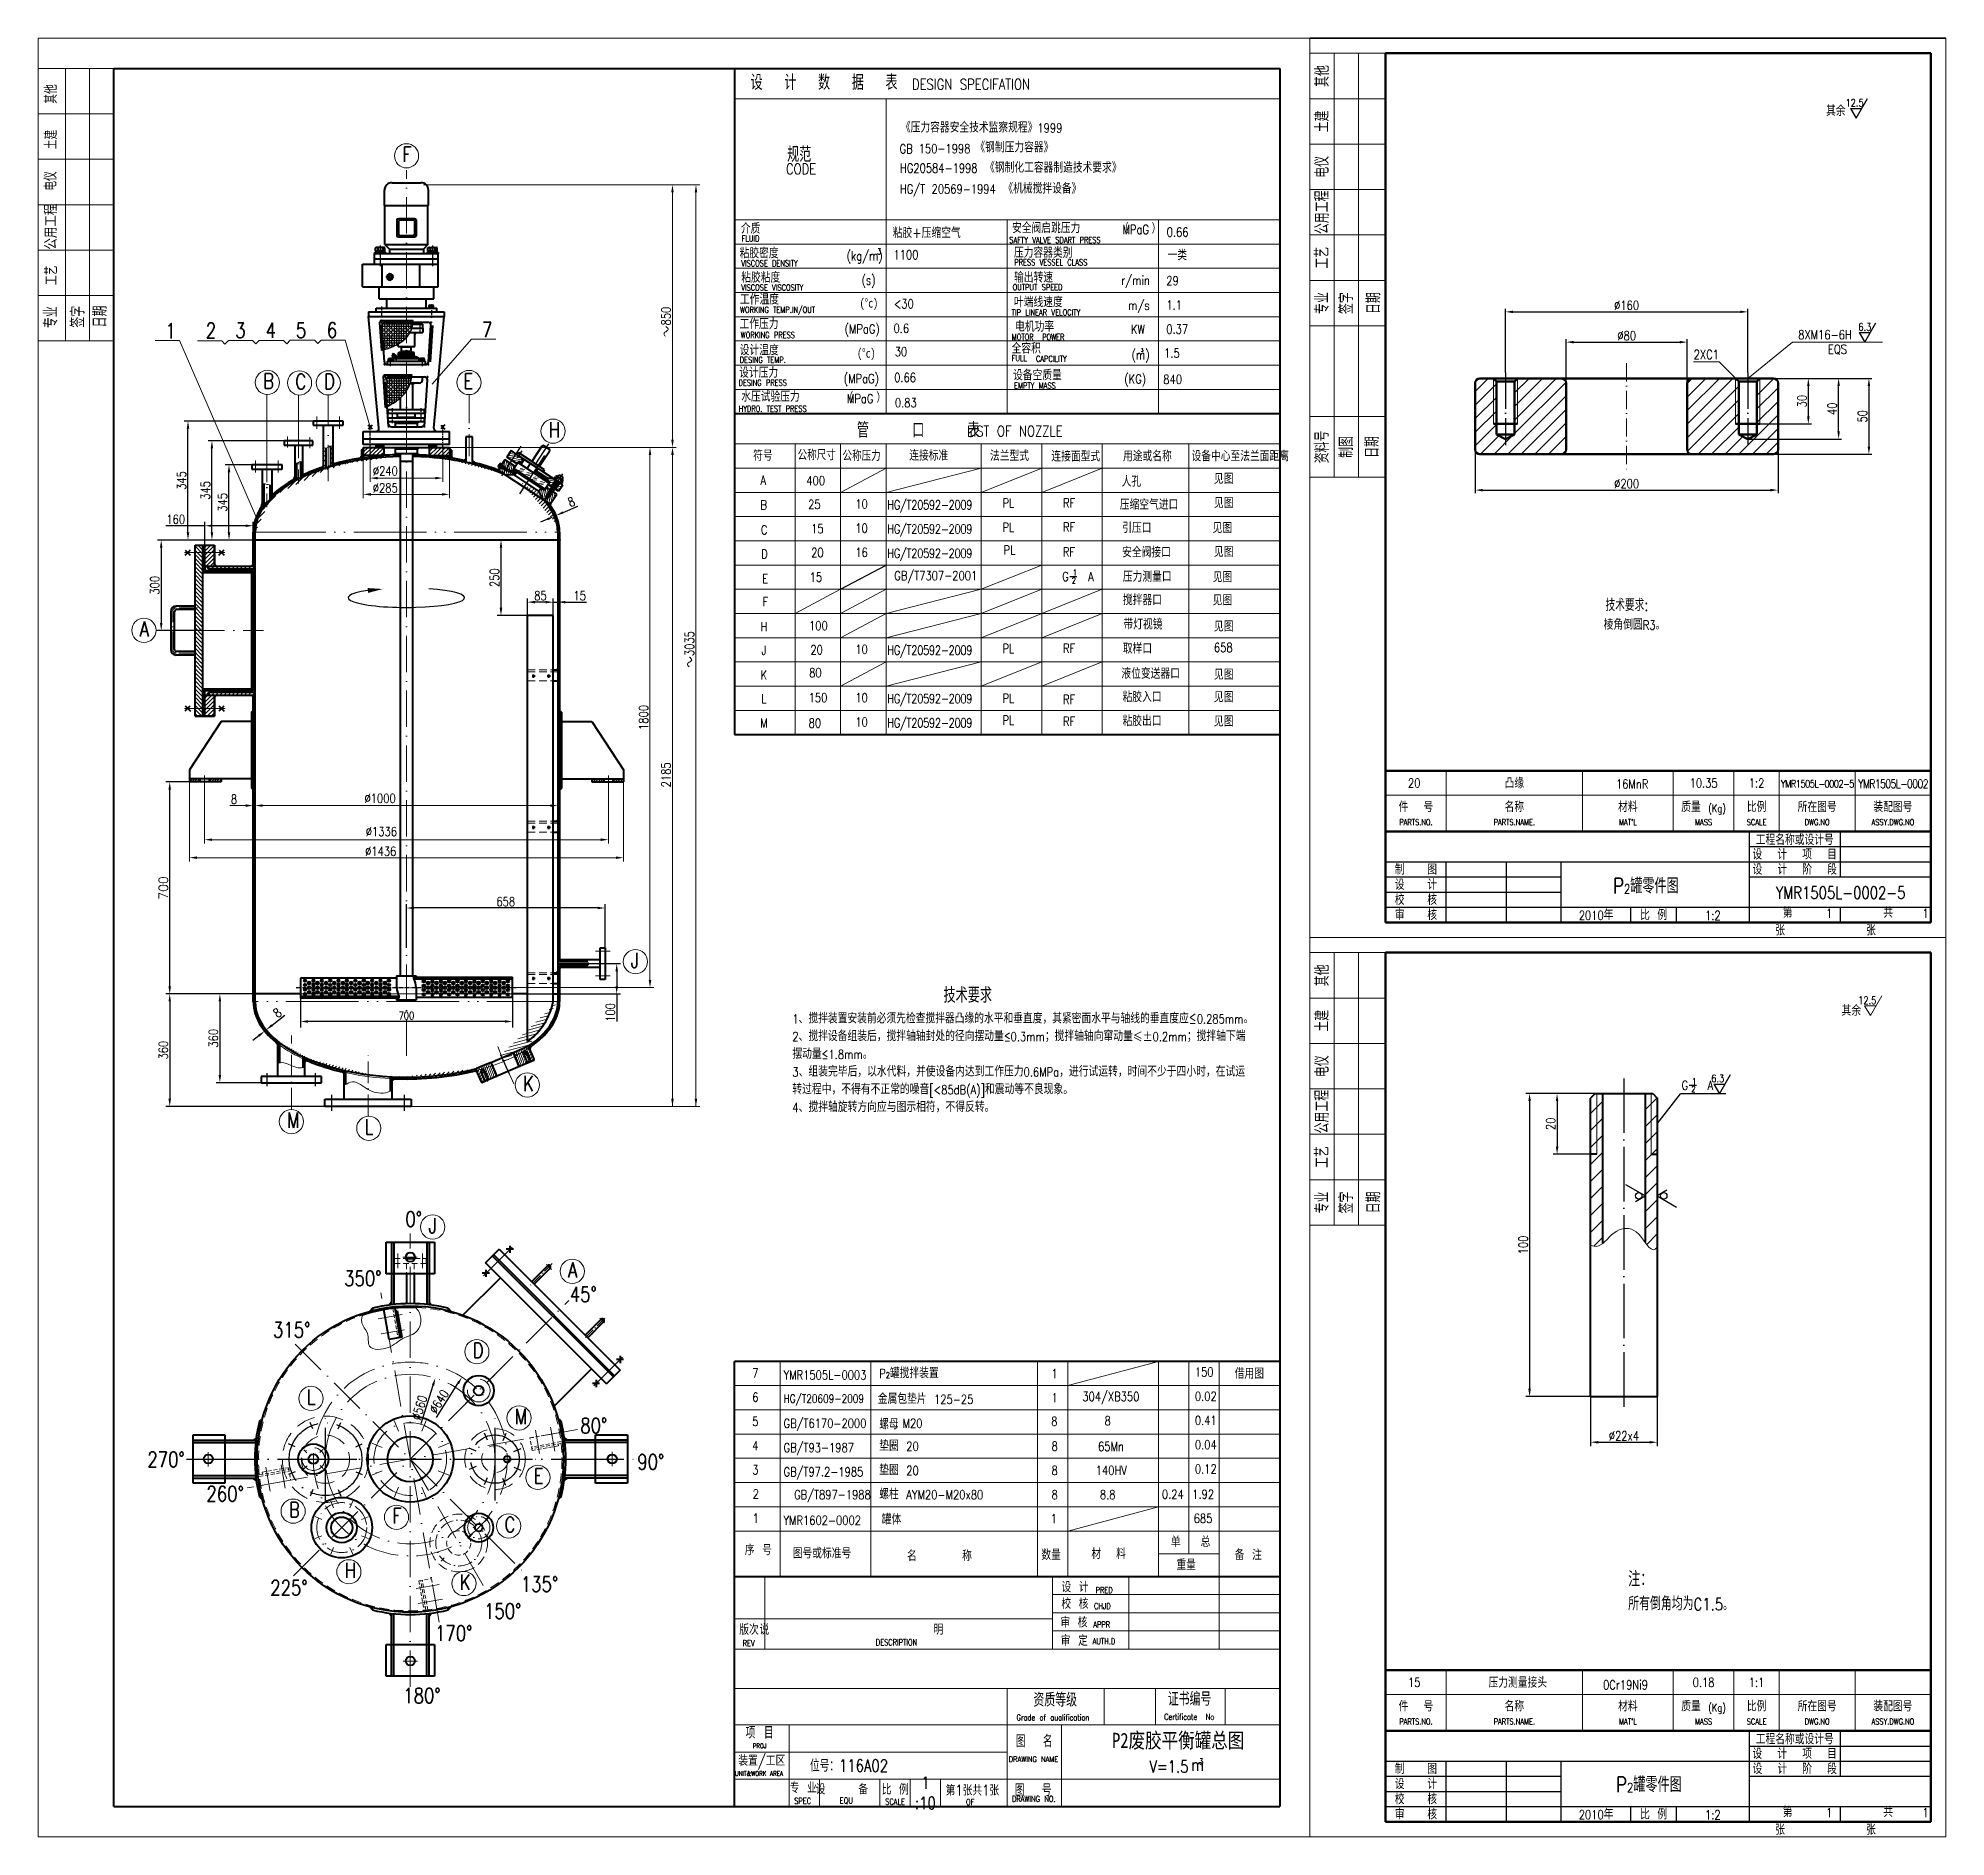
# Model space of a CAD drawing. Header units: millimetres. Extents: x 3080 to 3710, y -594 to 0.
import ezdxf
from ezdxf.enums import TextEntityAlignment as Align

# ---------------------------------------------------------------- set-up
doc = ezdxf.new("R2010")
doc.units = ezdxf.units.MM
for name, pattern in [('ACAD_ISO04W100', [30, 24, -3, 0, -3]), ('ACAD_ISO05W100', [33, 24, -3, 0, -3, 0, -3]), ('ACAD_ISO10W100', [18, 12, -3, 0, -3]), ('CENTER', [2, 1.25, -0.25, 0.25, -0.25]), ('DASHED2', [9.525, 6.35, -3.175])]:
    doc.linetypes.add(name, pattern=pattern)
doc.layers.get('0').update_dxf_attribs({"lineweight": 20})
for name, color, linetype in [('中心线', 1, 'CENTER'), ('剖面线', 4, 'Continuous'), ('文字层', 14, 'Continuous'), ('文本标注', 6, 'Continuous'), ('标注', 7, 'Continuous')]:
    doc.layers.add(name, color=color, linetype=linetype)
for name, color, linetype, lineweight in [('双点划线', 7, 'ACAD_ISO05W100', 20), ('图层1', 7, 'Continuous', 40), ('标注线', 7, 'Continuous', 25), ('点划线', 7, 'ACAD_ISO10W100', 20), ('点化线', 3, 'ACAD_ISO04W100', 25), ('粗实线', 7, 'Continuous', 40), ('细实线', 7, 'Continuous', 20), ('虚线', 7, 'DASHED2', 20), ('轮廓线', 7, 'Continuous', 50)]:
    doc.layers.add(name, color=color, linetype=linetype, lineweight=lineweight)
doc.styles.add('HZTXT', font='txt.shx', dxfattribs={"bigfont": 'hztxt.shx'})
doc.styles.get("Standard").update_dxf_attribs({"font": 'txt.shx', "bigfont": 'hztxt.shx'})
doc.styles.add('标准', font='txt.shx', dxfattribs={"width": 0.8, "bigfont": 'hztxt.shx'})
doc.styles.add('样式 1', font='txt.shx', dxfattribs={"width": 0.8, "bigfont": 'hztxt.shx'})
doc.dimstyles.new('ISO-25', dxfattribs={"dimtxt": 3, "dimasz": 2.5, "dimexe": 1.25, "dimexo": 0, "dimtad": 1, "dimlfac": 6, "dimtxsty": 'HZTXT', "dimcen": 2.5, "dimadec": 0, "dimazin": 0, "dimtfac": 1, "dimtmove": 0, "dimatfit": 3, "dimfxl": 0, "dimarcsym": 0})
doc.dimstyles.new('工程标注', dxfattribs={"dimtxt": 3, "dimasz": 2.5, "dimexe": 1, "dimexo": 0, "dimtad": 1, "dimdsep": 46, "dimtxsty": '标准', "dimcen": 2.5, "dimadec": 0, "dimazin": 0, "dimtfac": 1, "dimtmove": 0, "dimatfit": 3, "dimfxl": 0, "dimarcsym": 0})
pattern_1 = [(135, (1759.2192, -1250.9075), (-0.6735192, -0.6735192), [])]
pattern_2 = [(45, (1759.2192, -1250.9075), (-0.6735192, 0.6735192), [])]
pattern_3 = [(45, (-2351.8628, -521.4645), (-0.7857724, 0.7857724), [])]
pattern_4 = [(45, (-2351.8628, -521.46454), (-0.56126601, 0.56126601), [])]
pattern_5 = [(45, (-2351.8628, -521.4645), (-0.67351921, 0.67351921), [])]
pattern_6 = [(45, (1878.2432, -97.8742), (-0.6735192, 0.6735192), [])]
pattern_7 = [(45, (-2351.8628, -521.4645), (-0.7857724, 0.7857724), [])]
pattern_8 = [(101.601034, (834.8021, 249.76794), (-0.62202549, -0.1276952), [])]
pattern_9 = [(0, (3113.5552, -298.527), (0, 1.567875), [0.306147, -1.261728]), (135, (3113.5552, -298.527), (-0.7839374, -0.7839374), [0.3061466, -0.8025084]), (90, (3113.3387, -298.3105), (-1.567875, 1e-16), [0.306147, -1.261728]), (45, (3113.3387, -298.0043), (-0.7839374, 0.7839374), [0.3061466, -0.8025084]), (0, (3113.5552, -297.7879), (0, 1.567875), [0.306147, -1.261728]), (135, (3114.0778, -298.0044), (-0.7839374, -0.7839374), [0.3061466, -0.8025084]), (90, (3114.0778, -298.3105), (-1.567875, 1e-16), [0.306147, -1.261728]), (45, (3113.8613, -298.527), (-0.7839374, 0.7839374), [0.3061466, -0.8025084]), (90, (3114.1316, -299.1034), (-1.567875, 1e-16), [0.306147, -1.261728]), (90, (3114.8617, -299.0944), (-1.567875, 1e-16), [0.306147, -1.261728]), (0, (3114.3391, -298.5718), (0, 1.567875), [0.306147, -1.261728]), (0, (3114.3391, -299.3109), (0, 1.567875), [0.306147, -1.261728])]

msp = doc.modelspace()

# ---------------------------------------------------------------- texts
at = {"color": 7, "rotation": 90}
for s, insert, char_height, width, attachment_point, style in [('其他', (3504.3252, -12.8636), 4.5, 15, 5, '样式 1'), ('其他', (3082.5197, -22.0037), 4, 17.876545, 1, '样式 1'), ('土建', (3504.3252, -27.8636), 4.5, 15, 5, '样式 1'), ('土建', (3082.5826, -36.9975), 4, 24.312104, 1, '样式 1'), ('电仪', (3504.3252, -42.8636), 4.5, 15, 5, '样式 1'), ('电仪', (3082.4529, -50.7228), 4, 18.353254, 1, '样式 1'), ('{\\W0.95;公用工程}', (3082.5162, -70.2065), 4, 17.638196, 1, '样式 1'), ('公用工程', (3504.3252, -57.8636), 4.5, 15, 5, '样式 1'), ('工艺', (3504.3252, -72.8636), 4.5, 15, 5, '样式 1'), ('工艺', (3082.6847, -81.8847), 4, 26.218938, 1, '样式 1'), ('专业', (3504.3252, -87.8636), 4.5, 15, 5, '样式 1'), ('签字', (3512.3252, -87.8636), 4.5, 15, 5, '样式 1'), ('日期', (3521.3252, -87.8636), 4.5, 15, 5, '样式 1'), ('资料号', (3504.3252, -135.3636), 4.5, 20, 5, '样式 1'), ('制图', (3512.3252, -135.3636), 4.5, 20, 5, '样式 1'), ('日期', (3520.8252, -135.3636), 4.5, 20, 5, '样式 1'), ('其他', (3504.3252, -309.8636), 4.5, 15, 5, '标准'), ('土建', (3504.3252, -324.8636), 4.5, 15, 5, '标准'), ('电仪', (3504.3252, -339.8636), 4.5, 15, 5, '标准'), ('公用工程', (3504.3252, -354.8636), 4.5, 15, 5, '标准'), ('工艺', (3504.3252, -369.8636), 4.5, 15, 5, '标准'), ('专业', (3504.3252, -384.8636), 4.5, 15, 5, '标准'), ('签字', (3512.3252, -384.8636), 4.5, 15, 5, '标准'), ('日期', (3521.3252, -384.8636), 4.5, 15, 5, '标准')]:
    msp.add_mtext(s, dxfattribs=dict(at, insert=insert, char_height=char_height, width=width, attachment_point=attachment_point, style=style))
at = {"color": 7}
for s, insert, char_height, width, attachment_point, style in [('其余', (3674.0001, -24.3236), 3.5, 21.712927, 5, '标准'), ('{\\H1x;VISCOSE} {\\C7;DENSITY}', (3312.5044, -73.7252), 1.999999, 46.066544, 1, '样式 1'), ('VISCOSE VISCOSITY', (3312.5044, -81.7252), 1.999999, 46.066544, 1, '样式 1'), ('8XM16-6H', (3670.4105, -98.3163), 3, 21.437627, 5, '标准'), ('2XC1', (3631.218, -104.8379), 3, 8.389026, 5, '标准'), ('EQS', (3674.53, -103.236), 3, 29.705627, 5, '标准'), ('{\\H1.143x;技术要求:\\P}  棱角倒圆{\\H0.8571x;R3。}', (3605.0173, -190.6382), 3.5, 43.864357, 5, '标准'), ('20', (3534.7647, -246.3636), 3, 45, 5, '标准'), ('凸缘', (3567.8252, -246.3636), 3.5, 45, 5, '标准'), ('10.35', (3630.3252, -246.3636), 3, 20, 5, '标准'), ('1:2', (3647.8252, -246.3636), 3, 15, 5, '标准'), ('件  号\\P{\\H0.5714x;PARTS.NO.}', (3535.3252, -256.3636), 3.5, 20, 5, '标准'), ('名称\\P{\\H0.5714x;PARTS.NAME.}', (3567.8252, -256.3636), 3.5, 45, 5, '标准'), ("材料\\P{\\H0.5714x;MAT'L}", (3605.3252, -256.3636), 3.5, 30, 5, '标准'), ('质量 {\\H0.7143x;(Kg)}\\P{\\H0.5714x;MASS}', (3630.3252, -256.3636), 3.5, 20, 5, '标准'), ('比例\\P{\\H0.5714x;SCALE}', (3647.8252, -256.3636), 3.5, 15, 5, '标准'), ('所在图号\\P{\\H0.5714x;DWG.NO}', (3667.8252, -256.3636), 3.5, 25, 5, '标准'), ('装配图号\\P{\\H0.5714x;ASSY.DWG.NO}', (3692.8252, -256.3636), 3.5, 25, 5, '标准'), ('其余', (3679.1091, -321.4629), 3.5, 14.840419, 5, '标准'), ('12.5', (3684.3745, -318.0918), 2.5, 2.627212, 5, '标准'), ('304/XB350', (3425.1675, -447.4564), 3, 25.953546, 1, '样式 1'), ('HG/T20609-2009', (3326.489, -448.3183), 2.7, 34.738927, 1, '样式 1'), ('GB/T6170-2000', (3326.489, -456.3183), 3, 34.738927, 1, '样式 1'), ('螺母', (3358.0638, -456.2787), 3.5, 8.444419, 1, '样式 1'), ('M20', (3365.795, -456.2787), 3, 17.528549, 1, '样式 1'), ('8', (3432.4723, -455.4564), 3, 25.953546, 1, '样式 1'), ('GB/T93-1987', (3326.489, -464.3183), 3, 23.685537, 1, '样式 1'), ('GB/T97.2-1985', (3326.489, -472.3183), 3, 23.685537, 1, '样式 1'), ('{\\H1.429x;注：}\\P{\\H1.286x;所有倒角均为\\H0.8889x;C1.5。}', (3605.4099, -506.7191), 3.5, 40.016776, 1, '标准'), ('压力测量接头', (3568.9663, -543.3636), 3.5, 45, 5, '标准'), ('15', (3534.7647, -543.3636), 3, 45, 5, '标准'), ('0.18', (3630.3252, -543.3636), 3, 20, 5, '标准'), ('1:1', (3647.8252, -543.3636), 3, 15, 5, '标准'), ('件  号\\P{\\H0.5714x;PARTS.NO.}', (3535.3252, -553.3636), 3.5, 20, 5, '标准'), ('名称\\P{\\H0.5714x;PARTS.NAME.}', (3567.8252, -553.3636), 3.5, 45, 5, '标准'), ("材料\\P{\\H0.5714x;MAT'L}", (3605.3252, -553.3636), 3.5, 30, 5, '标准'), ('质量 {\\H0.7143x;(Kg)}\\P{\\H0.5714x;MASS}', (3630.3252, -553.3636), 3.5, 20, 5, '标准'), ('比例\\P{\\H0.5714x;SCALE}', (3647.8252, -553.3636), 3.5, 15, 5, '标准'), ('所在图号\\P{\\H0.5714x;DWG.NO}', (3667.8252, -553.3636), 3.5, 25, 5, '标准'), ('装配图号\\P{\\H0.5714x;ASSY.DWG.NO}', (3692.8252, -553.3636), 3.5, 25, 5, '标准'), ('位号：116A02', (3335.2005, -568.8468), 4, 34.650526, 1, '样式 1')]:
    msp.add_mtext(s, dxfattribs=dict(at, insert=insert, char_height=char_height, width=width, attachment_point=attachment_point, style=style))
at = {"color": 6, "char_height": 3, "attachment_point": 5, "style": '标准'}
for s, insert, width in [('GB/T7307-2001', (3376.7472, -178.3636), 30), ('15', (3337.1837, -178.3636), 15)]:
    msp.add_mtext(s, dxfattribs=dict(at, insert=insert, width=width))
at = {"color": 3}
for s, insert, char_height, width, attachment_point, style in [('{\\T0.9;YMR1505L-0002-5}', (3667.9188, -246.6147), 2.5, 133.737863, 5, '标准'), ('{\\T0.9;YMR1505L-0002}', (3692.9188, -246.6147), 2.8, 133.737863, 5, '标准'), ('YMR1505L-0003', (3326.489, -440.3183), 3, 23.685537, 1, '样式 1')]:
    msp.add_mtext(s, dxfattribs=dict(at, insert=insert, char_height=char_height, width=width, attachment_point=attachment_point, style=style))
at = {"color": 7, "lineweight": 25, "style": '标准'}
for s, insert, char_height, width, attachment_point in [('工程名称或设计号', (3660.423, -265.0483), 3.5, 30, 5), ('设  计  项  目', (3660.3985, -269.8636), 3.5, 29.951095, 5), ('{\\H1.4x;制   图}', (3535.3252, -274.8636), 2.5, 20, 5), ('设  计  阶  段', (3660.423, -274.8636), 3.5, 30, 5), ('校   核', (3535.3252, -284.8636), 3.5, 20, 5), ('设   计', (3535.3252, -279.8636), 3.5, 20, 5), ('{\\H1.4x;审   核}', (3535.3252, -289.8636), 2.5, 20, 5), ('\\pt12,15;2010{\\H1.167x;年}', (3594.8252, -289.8122), 3, 23, 5), ('比 例', (3613.8252, -289.8636), 3.5, 15, 5), ('1:2', (3633.3741, -290.0879), 3, 24.097811, 5), ('   {\\H0.875x; 第 }   {\\H0.75x;1}    {\\H0.875x;张}', (3645.423, -287.3636), 4, 30, 1), ('     {\\H0.875x;共 } {\\H0.75x;  1 }   {\\H0.875x;张}', (3675.423, -287.3636), 4, 30, 1), ('工程名称或设计号', (3660.423, -562.0483), 3.5, 30, 5), ('设  计  项  目', (3660.3985, -566.8636), 3.5, 29.951095, 5), ('{\\H1.4x;制   图}', (3535.3252, -571.8636), 2.5, 20, 5), ('设  计  阶  段', (3660.423, -571.8636), 3.5, 30, 5), ('设   计', (3535.3252, -576.8636), 3.5, 20, 5), ('校   核', (3535.3252, -581.8636), 3.5, 20, 5), ('{\\H1.4x;审   核}', (3535.3252, -586.8636), 2.5, 20, 5), ('\\pt12,15;2010{\\H1.167x;年}', (3594.8252, -586.8122), 3, 23, 5), ('比 例', (3613.8252, -586.8636), 3.5, 15, 5), ('1:2', (3633.3741, -587.0879), 3, 24.097811, 5), ('   {\\H0.875x; 第 }   {\\H0.75x;1}    {\\H0.875x;张}', (3645.423, -584.3636), 4, 30, 1), ('     {\\H0.875x;共 } {\\H0.75x;  1 }   {\\H0.875x;张}', (3675.423, -584.3636), 4, 30, 1)]:
    msp.add_mtext(s, dxfattribs=dict(at, insert=insert, char_height=char_height, width=width, attachment_point=attachment_point))
at = {"layer": '文字层', "color": 7, "style": '样式 1', "width": 0.8}
msp.add_text('65Mn', height=3, dxfattribs=at).set_placement((3430.3478, -466.9481))
at = {"layer": '文字层', "color": 7, "attachment_point": 1, "style": '样式 1'}
for s, insert, char_height, width in [('安全阀启跳压力', (3401.9395, -61.2705), 3.5, 43.124843), ('MPaG', (3438.4174, -62.0493), 3, 11.689018), ('SAFTY VALVE SDART PRESS', (3401.0428, -66.0306), 2, 42.390867), (' {\\H0.875x;水压试验压力}', (3309.645, -116.9513), 4, 43.124843), ('MPaG', (3347.4172, -117.9268), 3, 11.689018), ('0.83', (3363.2565, -119.2663), 3, 43.124843), ('HYDRO. TEST PRESS', (3311.6488, -121.737), 2, 86.784102)]:
    msp.add_mtext(s, dxfattribs=dict(at, insert=insert, char_height=char_height, width=width))
at = {"layer": '文字层', "color": 3, "insert": (3647.0578, -280.5658), "char_height": 4, "width": 55.911813, "attachment_point": 1}
msp.add_mtext('  {\\W0.8;YMR1505L-0002-5}', dxfattribs=at)
at = {"layer": '文本标注', "color": 7, "insert": (3201.9484, -323.168), "char_height": 2.5, "attachment_point": 5, "style": '样式 1'}
msp.add_mtext('\\A1;700', dxfattribs=at)
at = {"layer": '标注', "color": 7, "char_height": 2.5, "attachment_point": 5}
for s, insert, width, style in [('12.5', (3680.1846, -21.7093), 4.797393, '标准'), ('6.3', (3683.566, -95.7264), 3.6928, '标准'), ('6.3', (3634.9765, -343.9168), 4.797393, '样式 1')]:
    msp.add_mtext(s, dxfattribs=dict(at, insert=insert, width=width, style=style))
at = {"layer": '标注线', "color": 7, "attachment_point": 1, "style": '样式 1'}
for s, insert, char_height, width in [('（', (3437.2616, -61.7161), 3, 1.012676), ('\\P{\\H1.2x;）}', (3448.0257, -57.632), 2.5, 1.237575), ('（', (3346.2614, -117.5937), 3, 1.012676), ('\\P{\\H1.2x;）}', (3357.1328, -113.5095), 2.5, 1.237575)]:
    msp.add_mtext(s, dxfattribs=dict(at, insert=insert, char_height=char_height, width=width))
at = {"layer": '标注线', "color": 6, "ltscale": 0.2, "attachment_point": 1, "style": '样式 1'}
for s, insert, char_height, width in [('1', (3421.9836, -175.8687), 2, 5.793486), ('G   A', (3418.4843, -176.665), 3, 30.744154), ('2', (3421.6736, -178.4523), 2, 5.793486)]:
    msp.add_mtext(s, dxfattribs=dict(at, insert=insert, char_height=char_height, width=width))
at = {"layer": '标注线', "color": 3, "ltscale": 0.2, "attachment_point": 1, "style": '样式 1'}
for s, insert, char_height, width in [('G   A', (3623.09, -344.6685), 3, 30.744154), ('2', (3626.2793, -346.4558), 2, 5.793486), ('1', (3626.5893, -343.8722), 2, 5.793486)]:
    msp.add_mtext(s, dxfattribs=dict(at, insert=insert, char_height=char_height, width=width))
at = {"layer": '细实线', "color": 7, "style": '样式 1', "width": 0.8}
for s, height, p in [('设 计', 3.5, (3422.7305, -511.8431)), ('校 核', 3.5, (3422.7221, -517.3275)), ('PRED', 2, (3432.3533, -512.8713)), ('审 核', 3.5, (3422.3792, -523.4974)), ('CHJD', 2, (3431.7575, -518.1528)), ('版次', 3.5, (3315.0835, -525.9054)), ('说                    明', 3.5, (3348.878, -525.8741)), ('DESCRIPTION', 2, (3363.7773, -530.122)), ('审 定', 3.5, (3422.4935, -529.553)), ('AUTH.D', 2, (3432.2915, -529.7876)), ('APPR', 2, (3431.5439, -524.2371)), ('REV', 2, (3314.9565, -530.4092)), ('Grade of aualification', 2, (3415.4435, -554.952)), ('Certificate  No', 2, (3460.4572, -554.7265)), ('项 目', 4, (3318.5808, -559.9214)), ('图  名', 4, (3409.2836, -562.761)), ('装置/工区', 3.5, (3319.2995, -569.1517)), ('PROJ', 1.5, (3318.5932, -564.3331)), ('DRAWING NAME', 1.8, (3409.0609, -568.7397)), ('专 业', 3.5, (3332.9968, -578.1487)), ('设    备 ', 3.5, (3347.0045, -578.6223)), ('比 例', 3.5, (3363.3655, -578.6944)), ('第1张共1张', 3.5, (3388.8448, -578.9876)), ('图  号', 4, (3408.9316, -578.9056)), ('SPEC', 2, (3332.8162, -582.514)), ('EQU', 2, (3347.2206, -582.392)), ('SCALE', 2, (3363.334, -582.758)), ('OF', 2, (3388.1145, -582.88)), ('DRAWING NO.', 2, (3409.1107, -581.8371))]:
    msp.add_text(s, height=height, dxfattribs=at).set_placement(p, align=Align.MIDDLE_CENTER)
for s, p in [('资质等级', (3416.2012, -546.8694)), ('证书编号', (3460.5665, -546.5943))]:
    msp.add_text(s, height=4.5, dxfattribs=at).set_placement(p, align=Align.TOP_CENTER)
msp.add_text('UNIT&WORK AREA', height=1.5, dxfattribs=at).set_placement((3318.3935, -573.4557), align=Align.MIDDLE)
at = {"layer": '细实线', "color": 7, "style": '样式 1'}
for s, insert, char_height, width, attachment_point in [('设  计  数  据  表', (3315.6009, -12.4602), 5, 84.841036, 1), ('{\\H1.4x;《压力容器安全技术监察规程》\\H0.85714x;1999}', (3365.2389, -28.0339), 2.5, 59.191999, 1), ('F', (3200.597, -36.2588), 5, 5.090114, 1), ('规范', (3327.6477, -36.2549), 5, 14.819692, 1), ('GB', (3364.8269, -35.405), 3, 33.750589, 1), ('150-1998', (3371.1252, -35.3496), 3, 18.947706, 1), ('《钢制压力容器》', (3389.8318, -34.5951), 3.5, 43.359299, 1), ('CODE', (3327.2772, -41.8094), 3.5, 15.684175, 1), ('{\\H0.85714x;HG20584-1998} 《钢制化工容器制造技术要求》', (3364.9278, -41.2905), 3.5, 88.70094, 1), ('{\\H1.2x;HG/T 20569-1994\\H1.1667x; 《机械搅拌设备》}', (3364.9117, -48.1851), 2.5, 86.022521, 1), ('介质', (3312.3839, -61.4452), 3.5, 24.266149, 1), ('粘胶+压缩空气', (3362.5498, -62.8463), 3.5, 36.967494, 1), ('0.66', (3453.0198, -62.9254), 3, 18.000253, 1), ('粘胶密度', (3311.9745, -69.5644), 3.5, 21.908267, 1), ('FLUID', (3312.6362, -65.5368), 2, 8.889111, 1), ('压力容器类别', (3402.5779, -69.4094), 3.5, 38.150012, 1), ('(kg/m)', (3347.3162, -70.7441), 3, 10.233857, 1), ('3', (3357.3662, -69.7885), 2, 6.411161, 1), ('1100', (3362.8086, -70.4097), 3, 26.713158, 1), ('PRESS VESSEL CLASS', (3402.6886, -73.3938), 2, 33.580923, 1), ('一类', (3453.3222, -70.1976), 3.5, 22.637596, 1), ('粘胶粘度', (3312.5228, -77.6079), 3.5, 19.30628, 1), ('(s)', (3352.2468, -78.7895), 3, 4.926119, 1), ('OUTPUT SPEED', (3402.1496, -81.6083), 1.999999, 44.754998, 1), ('工作温度', (3312.0898, -86.5932), 3.5, 41.053355, 4), ('{\\Ftxt|c134;(%%Dc)}', (3351.6142, -86.355), 3, 11.438275, 1), ('<30', (3362.9156, -86.6018), 3, 34.863349, 1), ('m/s', (3440.2777, -87.0996), 3, 9.181155, 1), ('1.1', (3452.8928, -86.9669), 3, 7.049772, 1), ('2', (3135.6727, -94.3996), 5, 3.203, 1), ('3', (3145.391, -94.343), 5, 3.203, 1), ('4', (3155.451, -94.343), 5, 3.203, 1), ('5', (3165.4391, -94.343), 5, 3.203, 1), ('6', (3175.648, -94.2863), 5, 3.203, 1), ('7', (3226.8629, -94.1213), 5, 3.52328, 1), ('工作压力', (3311.9408, -92.9685), 3.5, 28.082936, 1), ('WORKING TEMP.IN/OUT', (3312.0986, -89.075), 1.999999, 47.405812, 1), ('(MPaG)', (3346.6406, -94.9018), 3, 12.631804, 1), ('TIP LINEAR VELOCITY', (3401.8158, -89.9346), 1.999999, 44.754998, 1), ('电机功率', (3402.9438, -93.7958), 3.5, 18.362322, 1), ('1', (3122.3807, -94.5564), 5, 3.52328, 1), ('WORKING PRESS', (3312.3446, -97.3926), 1.999999, 27.67146, 1), ('0.6', (3362.7992, -94.7198), 3, 18.001884, 1), ('全容积', (3401.7929, -102.7744), 3.5, 26.447823, 4), ('MOTOR  POWER', (3401.8619, -98.0574), 2, 38.929697, 1), ('KW', (3441.2061, -95.0389), 3, 5.673757, 1), ('0.37', (3452.8928, -94.9669), 3, 7.049772, 1), ('设计温度', (3312.0082, -101.5928), 3.5, 25.482512, 1), ('DESING TEMP.', (3312.0178, -105.6092), 1.999999, 46.553935, 1), ('{\\Ftxt|c134;(%%Dc)}', (3350.7602, -102.8892), 3, 11.438275, 1), ('30', (3363.2106, -102.4158), 3, 11.70313, 1), ('FULL ', (3401.8167, -105.0454), 2, 13.508457, 1), ('CAPCILITY', (3409.8621, -105.2543), 2, 30.927732, 1), ('(m)', (3441.4048, -103.4376), 3, 12.237055, 1), ('3', (3444.5513, -102.8938), 1, 2.351156, 1), ('B', (3154.6489, -111.1049), 5, 5.090114, 1), ('C', (3165.262, -111.2706), 5, 5.090114, 1), ('D', (3174.7423, -111.2391), 5, 5.090114, 1), ('E', (3223.977, -111.1333), 5, 5.090114, 3), ('DESING PRESS', (3311.6293, -113.1534), 1.999999, 38.328241, 1), ('设计压力', (3311.8299, -109.0378), 3.5, 26.18762, 1), ('(MPaG)', (3346.3729, -111.2827), 3, 12.631804, 1), ('0.66', (3363.0198, -110.9254), 3, 18.000253, 1), ('设备空质量', (3402.2786, -109.8644), 3.5, 28.83823, 1), ('(KG)', (3439.0273, -111.4428), 3, 11.314994, 1), ('840', (3451.9019, -111.564), 3, 8.34598, 1), ('EMPTY MASS', (3402.6203, -114.0962), 2, 20.417683, 1), ('H', (3248.988, -127.1951), 5, 5.090114, 1), ('LIST OF NOZZLE', (3387.124, -128.412), 3.5, 79.09914, 1), ('符号', (3316.4443, -136.4332), 3.5, 17.879734, 1), ('{\\W0.9;公称尺寸}', (3331.1306, -136.2406), 3.5, 20.131251, 1), ('{\\W0.9;公称压力}', (3345.9503, -136.4844), 3.5, 14.311583, 1), ('连接标准', (3368.0011, -136.3849), 3.5, 18.969728, 1), ('法兰型式', (3394.6676, -136.507), 3.5, 18.164578, 1), (' 连接面型式', (3412.433, -136.6787), 3.5, 21.880101, 1), ('用途或名称', (3438.5957, -136.612), 3.5, 24.29043, 1), ('{\\W0.8;设备中心至法兰面距离}', (3461.2058, -136.591), 3.5, 35.3815, 1), ('A', (3319.7916, -146.333), 3, 15.514492, 5), ('人孔', (3438.1186, -145.0145), 3.5, 20.531784, 1), ('见图', (3468.6256, -144.0584), 3.5, 12.845132, 1), ('400', (3334.0111, -144.9848), 3, 8.583786, 1), ('B', (3319.9218, -154.5089), 3, 13.298127, 5), ('25', (3334.6133, -152.8286), 3, 8.093279, 1), ('10', (3350.1852, -152.6979), 3, 7.843853, 1), ('{\\T0.95;HG/T20592-2009}', (3360.7393, -152.9843), 3, 41.490985, 1), ('PL', (3398.7768, -152.401), 3, 11.312128, 1), ('RF', (3418.7884, -152.3373), 3, 10.409878, 1), ('压缩空气进口', (3437.5423, -152.5932), 3.5, 22.983289, 1), ('见图', (3468.6256, -152.0584), 3.5, 12.845132, 1), ('C', (3320.0708, -162.7538), 3, 13.852222, 5), ('15', (3335.5948, -160.8286), 3, 8.093279, 1), ('10', (3350.1852, -160.6979), 3, 7.843853, 1), ('{\\T0.95;HG/T20592-2009}', (3360.7393, -160.9843), 3, 41.490985, 1), ('PL', (3398.7768, -160.401), 3, 11.312128, 1), ('RF', (3418.7884, -160.3373), 3, 10.409878, 1), ('引压口', (3438.3068, -160.268), 3.5, 17.872317, 1), ('见图', (3468.1983, -160.3301), 3.5, 12.845132, 1), ('D', (3320.163, -170.7148), 3, 13.66754, 5), ('20', (3335.6058, -168.7331), 3, 9.074287, 1), ('16', (3350.1852, -168.6979), 3, 7.843853, 1), ('{\\T0.95;HG/T20592-2009}', (3360.7393, -168.9843), 3, 41.490985, 1), ('PL', (3399.1538, -167.9339), 3, 11.312128, 1), ('RF', (3418.7175, -168.5331), 3, 10.409878, 1), ('安全阀接口', (3438.3068, -168.3672), 3.5, 17.872317, 1), ('见图', (3468.6256, -168.2078), 3.5, 12.845132, 1), ('E', (3320.4262, -178.8408), 3, 13.667524, 5), ('F', (3320.5132, -186.4951), 3, 9.604206, 5), ('搅拌器口', (3438.5757, -184.1155), 3.5, 24.410899, 1), ('见图', (3468.201, -184.1858), 3.5, 12.845132, 1), ('A', (3113.8617, -192.9636), 5, 5.090114, 1), ('H', (3319.9947, -194.676), 3, 12.744048, 5), ('100', (3334.9062, -192.8592), 3, 9.074287, 1), ('带灯视镜', (3438.7441, -192.132), 3.5, 24.410899, 1), ('见图', (3468.6256, -192.8287), 3.5, 12.845132, 1), ('J', (3319.9947, -202.5237), 3, 12.744048, 5), ('20', (3335.3565, -200.8626), 3, 8.093279, 1), ('10', (3350.1852, -200.6979), 3, 7.843853, 1), ('{\\T0.95;HG/T20592-2009}', (3360.7393, -200.9843), 3, 41.490985, 1), ('PL', (3398.7768, -200.435), 3, 11.312128, 1), ('RF', (3418.7884, -200.3713), 3, 10.409878, 1), ('取样口', (3438.5303, -200.1548), 3.5, 25.052763, 1), ('658', (3468.6256, -200.0924), 3, 12.845132, 1), ('K', (3319.9947, -210.6619), 3, 12.744048, 5), ('80', (3334.9396, -208.4181), 3, 5.635368, 1), ('液位变送器口', (3438.0663, -208.4128), 3.5, 23.908933, 1), ('见图', (3468.6256, -208.7315), 3.5, 12.845132, 1), ('L', (3319.9947, -218.5095), 3, 12.744048, 5), ('150', (3334.7806, -216.6648), 3, 12.104789, 1), ('10', (3350.1852, -216.6979), 3, 7.843853, 1), ('{\\T0.95;HG/T20592-2009}', (3360.7393, -216.9843), 3, 41.490985, 1), ('PL', (3398.7768, -216.8788), 3, 11.312128, 1), ('RF', (3418.7884, -217.2668), 3, 10.409878, 1), ('粘胶入口', (3438.4253, -216.1471), 3.5, 28.145814, 1), ('见图', (3468.6256, -216.1542), 3.5, 12.845132, 1), ('M', (3319.9947, -226.5025), 3, 12.744048, 5), ('80', (3334.7806, -225.0712), 3, 12.104789, 1), ('10', (3350.1852, -224.6979), 3, 7.843853, 1), ('{\\T0.95;HG/T20592-2009}', (3360.7393, -224.9843), 3, 41.490985, 1), ('PL', (3398.7768, -224.0932), 3, 11.312128, 1), ('RF', (3418.7884, -224.4811), 3, 10.409878, 1), ('粘胶出口', (3438.4253, -224.0731), 3.5, 28.145814, 1), ('见图', (3468.6256, -224.1867), 3.5, 12.845132, 1), ('16MnR', (3601.3689, -245.1882), 3, 25.953546, 1), ('J', (3275.994, -302.3986), 5, 5.090114, 1), ('              技术要求\\P{\\H0.6x;1、\\H1.167x;搅拌装置安装前必须先检查搅拌器凸缘的水平和垂直度，其紧密面水平与轴线的垂直度应≤\\H0.8573x;0.285mm\\H1.167x;。\\P\\H0.8571x;2、\\H1.168x;搅拌设备组装后，搅拌轴轴封处的径向摆动量\\H0.8556x;≤0.3mm\\H1.169x;；搅拌轴轴向窜动量\\Ftxt|c134;\\H0.8556x;≤±\\Ftxt,hztxt|c134;0.2mm\\H1.169x;；搅拌轴下端摆动量\\H0.8552x;≤1.8mm\\H1.17x;。\\P\\H0.8571x;3、\\H1.167x;组装完毕后，以水代料，并使设备内达到工作压力\\H0.8557x;0.6MPa\\H1.169x;，进行试运转，时间不少于四小时，在试运转过程中，不得有不正常的噪音\\H0.8571x;[<85dB(A)]\\H1.167x;和震动等不良现象。\\P\\H0.8571x;4、\\H1.167x;搅拌轴旋转方向应与图示相符，不得反转。}', (3329.393, -313.9126), 5, 150.974755, 1), ('K', (3240.478, -343.0889), 5, 5.090114, 1), ('M', (3162.5693, -355.2076), 5, 5.090114, 1), ('L', (3188.1324, -357.3952), 5, 5.090114, 1), ('{\\Ftxt,gbcbig|c134;0%%D}', (3201.6039, -387.8678), 5, 4.016421, 1), ('J', (3209.2348, -390.0049), 5, 5.090113, 1), ('{\\Ftxt,gbcbig|c134;350%%D}', (3181.3557, -407.4462), 5, 4.016421, 1), ('A', (3255.3227, -404.6391), 5, 5.090113, 1), ('{\\Ftxt,gbcbig|c134;45%%D}', (3255.892, -412.6768), 5, 4.016421, 1), ('{\\Ftxt,gbcbig|c134;315%%D}', (3157.877, -424.45), 5, 4.016421, 1), ('D', (3223.826, -431.2046), 5, 5.090113, 1), ('7', (3316.1478, -439.6744), 3, 6.032554, 1), ('{\\H0.8571x;P\\H0.6667x;2}罐搅拌装置', (3358.0959, -439.393), 3.5, 27.105445, 1), ('1', (3414.9794, -439.8583), 3, 5.873917, 1), ('150 ', (3462.3226, -439.3538), 3, 7.561567, 1), ('L', (3169.0494, -446.629), 5, 5.090113, 1), ('M', (3237.7647, -453.0702), 5, 5.090113, 1), ('6', (3316.1478, -447.6744), 3, 6.032554, 1), ('金属包垫片 {\\H0.8571x;125-25  }', (3357.6107, -447.8942), 3.5, 105.587336, 1), ('1', (3414.9794, -447.8583), 3, 5.873917, 1), ('0.02 ', (3462.3226, -447.3538), 3, 7.561567, 1), ('{\\Ftxt,gbcbig|c134;80%%D}', (3259.3549, -456.0538), 5, 4.016421, 1), ('5', (3316.1478, -455.6744), 3, 6.032554, 1), ('8', (3414.8999, -455.6266), 3, 2.459985, 1), ('0.41 ', (3462.3226, -455.3538), 3, 7.561567, 1), ('4', (3316.1478, -463.6744), 3, 6.032554, 1), ('垫圈 {\\H0.85714x;20}', (3358.0959, -463.393), 3.5, 27.105445, 1), ('8', (3414.9794, -463.8583), 3, 5.873917, 1), ('0.04', (3462.3226, -463.3538), 3, 7.561567, 1), ('{\\Ftxt,gbcbig|c134;270%%D}', (3116.3971, -467.2413), 5, 4.016421, 1), ('{\\Ftxt,gbcbig|c134;90%%D}', (3278.173, -468.027), 5, 4.016421, 1), ('3', (3316.1478, -471.6744), 3, 6.032554, 1), ('垫圈 {\\H0.85714x;20}', (3358.0959, -471.393), 3.5, 27.105445, 1), ('8', (3414.9794, -471.8583), 3, 5.873917, 1), ('140HV', (3429.5905, -471.8583), 3, 5.873917, 1), ('0.12 ', (3462.3226, -471.3538), 3, 7.561567, 1), ('{\\Ftxt,gbcbig|c134;260%%D}', (3135.896, -478.5691), 5, 4.016421, 1), ('E', (3243.9759, -472.7019), 5, 5.090113, 1), ('B', (3163.1537, -483.8444), 5, 5.090113, 1), ('2', (3316.3053, -479.6563), 3, 8.207087, 1), ('螺柱 {\\H0.85714x;AYM20-M20x80}', (3358.0959, -479.393), 3.5, 43.3393, 1), ('8', (3414.9794, -479.8583), 3, 5.873917, 1), ('8.8', (3430.9637, -479.8583), 3, 5.873917, 1), ('0.24', (3451.4525, -479.7122), 3, 5.207698, 1), ('1.92', (3461.4525, -479.7122), 3, 5.207698, 1), ('F', (3197.2835, -485.863), 5, 5.090113, 1), ('C', (3234.3245, -488.7202), 5, 5.090113, 1), ('1', (3316.2637, -487.6196), 3, 8.528033, 1), ('罐体', (3358.9218, -487.7231), 3.5, 20.256841, 1), ('1', (3414.7081, -487.7806), 3, 2.627547, 1), ('685', (3461.9401, -487.7122), 3, 5.207698, 1), ('序 号', (3313.6841, -497.8554), 3.5, 11.304134, 1), ('单', (3454.4128, -495.1661), 3.5, 1.424887, 1), ('单', (3454.4128, -495.1661), 3.5, 1.424887, 1), ('总', (3464.2325, -495.136), 3.5, 3.22975, 1), ('总', (3464.2325, -495.136), 3.5, 3.22975, 1), ('H', (3181.5473, -503.8751), 5, 5.090113, 1), ('图号或标准号', (3329.507, -498.9134), 3.5, 28.592801, 1), ('名      称', (3367.2651, -499.7452), 3.5, 47.781307, 1), ('数量', (3411.6252, -499.4372), 3.5, 7.979378, 1), ('材  料', (3428.1135, -499.1001), 3.5, 22.893239, 1), ('重量', (3456.2114, -502.7101), 3.5, 7.965639, 1), ('备 注 ', (3475.489, -499.4683), 3.5, 12.53904, 1), ('{\\Ftxt,gbcbig|c134;225%%D}', (3156.9737, -509.5851), 5, 4.016421, 1), ('K', (3219.5376, -507.7464), 5, 5.090113, 1), ('{\\Ftxt,gbcbig|c134;135%%D}', (3239.7102, -508.4066), 5, 4.016421, 1), ('{\\Ftxt,gbcbig|c134;150%%D}', (3227.5592, -517.3156), 5, 4.016421, 1), ('{\\Ftxt,gbcbig|c134;170%%D}', (3211.3983, -524.6221), 5, 4.016421, 1), ('{\\Ftxt,gbcbig|c134;180%%D}', (3200.8821, -545.2225), 5, 4.016421, 1), ('0Cr19Ni9', (3604.5319, -542.6569), 3, 30, 2), ('{\\fFangSong_GB2312|b0|i0|c134|p49;P2废胶平衡罐总图}', (3434.9844, -560.0129), 5, 46.099695, 1), ('V=1.5', (3447.3123, -569.1422), 4, 26.505298, 1), ('m', (3461.1516, -568.5273), 4, 10.185599, 1), ('3', (3463.7618, -568.5273), 2, 5.966146, 1), ('1 :10', (3373.3252, -579.8636), 4, 10, 5)]:
    msp.add_mtext(s, dxfattribs=dict(at, insert=insert, char_height=char_height, width=width, attachment_point=attachment_point))
for s, insert, char_height, attachment_point in [('DESIGN SPECIFATION', (3368.8985, -13.8438), 3.5, 1), ('叶端线速度', (3402.5874, -85.7254), 3.5, 1), ('1.5', (3452.1619, -102.8731), 3, 1), ('管    口    表', (3350.7088, -127.3032), 5, 1), ('%%C240', (3194.9799, -143.2768), 3, 5), ('%%c285', (3194.9513, -148.8957), 3, 5), ('8', (3144.9732, -251.6749), 3, 5), ('%%C1000', (3193.254, -251.4266), 3, 5), ('%%C1336', (3193.686, -262.3765), 3, 5), ('%%C1436', (3193.4608, -268.8769), 3, 5)]:
    msp.add_mtext(s, dxfattribs=dict(at, insert=insert, char_height=char_height, attachment_point=attachment_point))
at = {"layer": '细实线', "color": 6, "attachment_point": 1, "style": '样式 1'}
for s, insert, char_height, width in [('输出转速', (3402.6047, -77.5827), 3.5, 19.715721), ('r/min', (3438.0082, -78.851), 3, 11.141179), ('29', (3452.8928, -78.9669), 3, 7.049772), ('压力测量口', (3438.5452, -176.4031), 3.5, 20.905085), ('见图', (3468.2394, -176.5406), 3.5, 12.845132), ('P{\\H0.6x;2}罐零件图', (3601.4449, -574.5929), 5, 56.043264)]:
    msp.add_mtext(s, dxfattribs=dict(at, insert=insert, char_height=char_height, width=width))
at = {"layer": '细实线', "color": 7, "char_height": 4.5, "attachment_point": 7, "rotation": 89.5758009, "style": '样式 1'}
for s, insert, width in [('专业', (3086.7201, -96.1223), 15.781497), ('签字', (3095.6249, -95.9662), 8), ('日期', (3102.9658, -95.8996), 19.672241)]:
    msp.add_mtext(s, dxfattribs=dict(at, insert=insert, width=width))
at = {"layer": '细实线', "color": 7, "char_height": 3, "attachment_point": 5, "rotation": 90, "style": '样式 1'}
for s, insert in [('850', (3287.6815, -92.1452)), ('3035', (3295.433, -200.3069)), ('1800', (3280.2532, -224.6979)), ('2185', (3287.6815, -243.6553))]:
    msp.add_mtext(s, dxfattribs=dict(at, insert=insert))
at = {"layer": '细实线', "color": 3, "attachment_point": 1, "style": '样式 1'}
for s, insert, char_height, width in [('P{\\H0.6x;2}罐零件图', (3600.4432, -277.7884), 5, 56.043264), ('借用图 ', (3475.489, -439.5747), 3.5, 12.53904)]:
    msp.add_mtext(s, dxfattribs=dict(at, insert=insert, char_height=char_height, width=width))
at = {"layer": '细实线', "color": 7, "ltscale": 0.2, "insert": (3337.2891, -481.8636), "char_height": 3, "width": 83.327901, "attachment_point": 5, "style": '样式 1'}
msp.add_mtext('     GB/T897-1988', dxfattribs=at)
at = {"layer": '细实线', "color": 3, "ltscale": 0.2, "insert": (3339.241, -489.8636), "char_height": 3, "width": 72, "attachment_point": 5, "style": '样式 1'}
msp.add_mtext('YMR1602-0002', dxfattribs=at)

# ---------------------------------------------------------------- blocks, each defined once
blk = doc.blocks.new('A$C26D55DB2')
at = {"layer": '细实线', "ltscale": 0.2}
h = blk.add_hatch(dxfattribs=at)
h.set_pattern_fill('ANSI31', color=256, scale=0.166667, angle=192, style=0)
h.set_pattern_definition([(237, (300.6436, 245.9719), (0.4437963, -0.2882047), [])])
h.paths.add_polyline_path([(15.47, 7.17), (15.28, 7.29), (11.12, 6.41), (10.99, 6.21), (11.79, 2.46), (11.99, 2.34), (14.13, 2.79), (13.61, 5.24), (13.77, 5.27), (13.66, 5.8), (14.14, 5.91), (14.08, 6.19), (14.63, 6.01), (14.62, 6.01), (14.74, 5.48), (14.91, 5.51), (15.43, 3.07), (16.14, 3.22), (16.27, 3.42)])
h.paths.add_polyline_path([(14.91, 5.51), (14.74, 5.48), (15.23, 3.2), (15.43, 3.07)])
h.paths.add_polyline_path([(13.77, 5.27), (13.61, 5.24), (14.13, 2.79), (14.25, 2.99)], flags=17)
h.paths.add_polyline_path([(3, 0.43), (5.14, 0.88), (5.27, 1.08), (4.47, 4.83), (4.27, 4.96), (0.12, 4.07), (-0.01, 3.87), (0.78, 0.12), (0.98, 0), (1.69, 0.15), (1.17, 2.59), (1.35, 2.63), (1.23, 3.17), (1.65, 3.55), (1.71, 3.27), (2.2, 3.37), (2.32, 2.84), (2.48, 2.87)])
h.paths.add_polyline_path([(2.8, 0.55), (3, 0.43), (2.48, 2.87), (2.32, 2.84)], flags=17)
h.paths.add_polyline_path([(1.69, 0.15), (1.82, 0.35), (1.35, 2.63), (1.17, 2.59)], flags=17)
at = {"layer": '图层1'}
blk.add_line((15.23, 3.2), (14.63, 6.02), dxfattribs=at)
at = {"layer": '点划线'}
for p, q in [((14.82, 2.71), (14.02, 6.47)), ((1.58, 3.87), (2.4, 0))]:
    blk.add_line(p, q, dxfattribs=at)
at = {"layer": '点化线', "color": 7, "ltscale": 0.5}
blk.add_line((8.74, 0.79), (7.52, 6.5), dxfattribs=at)
at = {"layer": '粗实线'}
for p, q in [((4.19, 4.94), (11.2, 6.43)), ((4.17, 4.93), (0.2, 4.09)), ((5.06, 0.86), (1.06, 0.01)), ((4.19, 4.94), (4.17, 4.93)), ((4.17, 4.93), (4.17, 4.93)), ((12.07, 2.35), (5.06, 0.86))]:
    blk.add_line(p, q, dxfattribs=at)
at = {"layer": '粗实线', "ltscale": 0.2}
for p, q in [((11.77, 2.55), (11.01, 6.13)), ((15.19, 7.28), (11.2, 6.43)), ((14.91, 5.51), (13.61, 5.24)), ((14.08, 6.19), (13.66, 5.81)), ((13.66, 5.8), (14.63, 6.01)), ((14.08, 6.19), (14.63, 6.01)), ((16.25, 3.5), (15.49, 7.08)), ((0.77, 0.21), (0, 3.79)), ((1.17, 2.59), (2.48, 2.87)), ((1.65, 3.55), (1.23, 3.17)), ((2.2, 3.37), (1.23, 3.17)), ((1.65, 3.55), (2.19, 3.37)), ((1.82, 0.35), (1.69, 0.15)), ((2.8, 0.55), (1.82, 0.35)), ((2.8, 0.55), (3, 0.43)), ((5.25, 1.16), (4.49, 4.75)), ((16.06, 3.2), (12.07, 2.35)), ((14.25, 2.99), (14.13, 2.79)), ((15.23, 3.2), (14.25, 2.99)), ((15.23, 3.2), (15.43, 3.07))]:
    blk.add_line(p, q, dxfattribs=at)
at = {"layer": '粗实线', "ltscale": 0.5}
for p, q in [((14.25, 2.99), (13.66, 5.8)), ((1.82, 0.35), (1.23, 3.17)), ((2.8, 0.55), (2.2, 3.37))]:
    blk.add_line(p, q, dxfattribs=at)
at = {"layer": '粗实线', "ltscale": 0.2}
for centre, start, end in [((11.25, 6.18), 102, 192), ((15.25, 7.03), 12, 102), ((0.25, 3.84), 102, 192), ((1.01, 0.26), 192, 282), ((5.01, 1.11), 282, 12), ((12.02, 2.6), 192, 282), ((16.01, 3.45), 282, 12)]:
    blk.add_arc(centre, 0.25, start, end, dxfattribs=at)
at = {"layer": '粗实线'}
blk.add_arc((4.24, 4.69), 0.25, 12, 102, dxfattribs=at)
at = {"layer": '细实线', "ltscale": 0.5}
for p, q in [((15.43, 3.07), (14.91, 5.51)), ((1.69, 0.15), (1.17, 2.59)), ((3, 0.43), (2.48, 2.87)), ((14.13, 2.79), (13.61, 5.24))]:
    blk.add_line(p, q, dxfattribs=at)
blk = doc.blocks.new('dq8')
at = {"layer": '粗实线'}
for p, q in [((-8, 0), (-8, 1.6)), ((-8, 1.6), (8, 1.6)), ((-8, 0), (8, 0)), ((8, 0), (8, 1.6))]:
    blk.add_line(p, q, dxfattribs=at)
blk = doc.blocks.new('tdq8')
at = {"layer": '粗实线'}
for p, q in [((-6.2, 0), (-6.2, 2.1)), ((-6.2, 2.1), (6.2, 2.1)), ((-6.2, 0), (6.2, 0)), ((0.3, 0), (-1.8, 2.1)), ((1.8, 0), (-0.3, 2.1)), ((6.2, 0), (6.2, 2.1))]:
    blk.add_line(p, q, dxfattribs=at)
blk = doc.blocks.new('ls8')
at = {"layer": '粗实线'}
for p, q in [((-7.1, 4.8), (-6.2, 5.3)), ((-7.1, 0), (-7.1, 4.8)), ((-7.1, 0), (7.1, 0)), ((-6.2, 5.3), (6.2, 5.3)), ((-3.6, 4.8), (-3.6, 0)), ((3.6, 4.8), (3.6, 0)), ((7.1, 4.8), (6.2, 5.3)), ((7.1, 0), (7.1, 4.8))]:
    blk.add_line(p, q, dxfattribs=at)
for centre, radius, start, end in [((-5.3, 2.1), 3.2, 56.32777, 123.67223), ((0, -6.7), 12, 72.79249, 107.20751), ((5.3, 2.1), 3.2, 56.32777, 123.67223)]:
    blk.add_arc(centre, radius, start, end, dxfattribs=at)
blk = doc.blocks.new('*D91')
at = {"layer": 'Defpoints', "color": 0}
for p in [(3251.95, -186.62), (3250.45, -190.99), (3251.95, -190.99)]:
    blk.add_point(p, dxfattribs=at)
at = {"layer": '细实线', "color": 0, "lineweight": -2}
for p, q in [((3247.95, -186.62), (3245.45, -186.62)), ((3250.45, -190.99), (3250.45, -185.37)), ((3250.45, -186.62), (3251.95, -186.62)), ((3251.95, -190.99), (3251.95, -185.37)), ((3254.45, -186.62), (3261.4, -186.62))]:
    blk.add_line(p, q, dxfattribs=at)
at = {"layer": '细实线', "color": 0}
for points in [[(3247.95, -186.2), (3247.95, -187.03), (3250.45, -186.62)], [(3254.45, -186.2), (3254.45, -187.03), (3251.95, -186.62)]]:
    blk.add_solid(points, dxfattribs=at)
at = {"layer": '细实线', "color": 0, "insert": (3259.17, -184.49), "char_height": 3, "attachment_point": 5, "style": '样式 1'}
blk.add_mtext('15', dxfattribs=at)
blk = doc.blocks.new('*D92')
at = {"layer": 'Defpoints', "color": 0}
for p in [(3241.95, -186.62), (3241.95, -190.99), (3250.45, -190.99)]:
    blk.add_point(p, dxfattribs=at)
at = {"layer": '细实线', "color": 0, "lineweight": -2}
for p, q in [((3241.95, -190.99), (3241.95, -185.37)), ((3247.95, -186.62), (3244.45, -186.62)), ((3250.45, -190.99), (3250.45, -185.37))]:
    blk.add_line(p, q, dxfattribs=at)
at = {"layer": '细实线', "color": 0}
for points in [[(3244.45, -186.2), (3244.45, -187.03), (3241.95, -186.62)], [(3247.95, -186.2), (3247.95, -187.03), (3250.45, -186.62)]]:
    blk.add_solid(points, dxfattribs=at)
at = {"layer": '细实线', "color": 0, "insert": (3246.2, -184.49), "char_height": 3, "attachment_point": 5, "style": '样式 1'}
blk.add_mtext('85', dxfattribs=at)
blk = doc.blocks.new('*D75')
at = {"layer": 'Defpoints', "color": 0}
for p in [(3151.95, -166.1), (3120.97, -195.99), (3134.75, -195.99)]:
    blk.add_point(p, dxfattribs=at)
at = {"layer": '细实线', "color": 0, "lineweight": -2}
for p, q in [((3151.95, -166.1), (3119.72, -166.1)), ((3120.97, -168.6), (3120.97, -193.49)), ((3134.75, -195.99), (3119.72, -195.99))]:
    blk.add_line(p, q, dxfattribs=at)
at = {"layer": '细实线', "color": 0}
for points in [[(3120.55, -168.6), (3121.39, -168.6), (3120.97, -166.1)], [(3120.55, -193.49), (3121.39, -193.49), (3120.97, -195.99)]]:
    blk.add_solid(points, dxfattribs=at)
at = {"layer": '细实线', "color": 0, "insert": (3118.84, -181.05), "char_height": 3, "attachment_point": 5, "rotation": 90, "style": '样式 1'}
blk.add_mtext('300', dxfattribs=at)
blk = doc.blocks.new('*D76')
at = {"layer": 'Defpoints', "color": 0}
for p in [(3143.35, -141.25), (3151.95, -141.25), (3151.95, -166.1)]:
    blk.add_point(p, dxfattribs=at)
at = {"layer": '细实线', "color": 0, "lineweight": -2}
for p, q in [((3151.95, -141.25), (3142.1, -141.25)), ((3143.35, -163.6), (3143.35, -143.75)), ((3151.95, -166.1), (3142.1, -166.1))]:
    blk.add_line(p, q, dxfattribs=at)
at = {"layer": '细实线', "color": 0}
for points in [[(3142.93, -143.75), (3143.77, -143.75), (3143.35, -141.25)], [(3142.93, -163.6), (3143.77, -163.6), (3143.35, -166.1)]]:
    blk.add_solid(points, dxfattribs=at)
at = {"layer": '细实线', "color": 0, "insert": (3141.22, -153.67), "char_height": 3, "attachment_point": 5, "rotation": 90, "style": '样式 1'}
blk.add_mtext('345', dxfattribs=at)
blk = doc.blocks.new('*D77')
at = {"layer": 'Defpoints', "color": 0}
for p in [(3137.72, -133.34), (3161.58, -133.34), (3151.95, -166.1)]:
    blk.add_point(p, dxfattribs=at)
at = {"layer": '细实线', "color": 0, "lineweight": -2}
for p, q in [((3161.58, -133.34), (3136.47, -133.34)), ((3137.72, -163.6), (3137.72, -135.84)), ((3151.95, -166.1), (3136.47, -166.1))]:
    blk.add_line(p, q, dxfattribs=at)
at = {"layer": '细实线', "color": 0}
for points in [[(3137.3, -135.84), (3138.13, -135.84), (3137.72, -133.34)], [(3137.3, -163.6), (3138.13, -163.6), (3137.72, -166.1)]]:
    blk.add_solid(points, dxfattribs=at)
at = {"layer": '细实线', "color": 0, "insert": (3135.59, -149.72), "char_height": 3, "attachment_point": 5, "rotation": 90, "style": '样式 1'}
blk.add_mtext('345', dxfattribs=at)
blk = doc.blocks.new('*D78')
at = {"layer": 'Defpoints', "color": 0}
for p in [(3129.81, -126.8), (3172.34, -126.8), (3151.95, -166.1)]:
    blk.add_point(p, dxfattribs=at)
at = {"layer": '细实线', "color": 0, "lineweight": -2}
for p, q in [((3172.34, -126.8), (3128.56, -126.8)), ((3129.81, -163.6), (3129.81, -129.3)), ((3151.95, -166.1), (3128.56, -166.1))]:
    blk.add_line(p, q, dxfattribs=at)
at = {"layer": '细实线', "color": 0}
for points in [[(3129.39, -129.3), (3130.22, -129.3), (3129.81, -126.8)], [(3129.39, -163.6), (3130.22, -163.6), (3129.81, -166.1)]]:
    blk.add_solid(points, dxfattribs=at)
at = {"layer": '细实线', "color": 0, "insert": (3127.68, -146.45), "char_height": 3, "attachment_point": 5, "rotation": 90, "style": '样式 1'}
blk.add_mtext('345', dxfattribs=at)
blk = doc.blocks.new('*D79')
at = {"layer": 'Defpoints', "color": 0}
for p in [(3151.95, -315.99), (3140.34, -345.31), (3163.95, -345.31)]:
    blk.add_point(p, dxfattribs=at)
at = {"layer": '细实线', "color": 0, "lineweight": -2}
for p, q in [((3151.95, -315.99), (3139.09, -315.99)), ((3140.34, -318.49), (3140.34, -342.81)), ((3163.95, -345.31), (3139.09, -345.31))]:
    blk.add_line(p, q, dxfattribs=at)
at = {"layer": '细实线', "color": 0}
for points in [[(3139.92, -318.49), (3140.75, -318.49), (3140.34, -315.99)], [(3139.92, -342.81), (3140.75, -342.81), (3140.34, -345.31)]]:
    blk.add_solid(points, dxfattribs=at)
at = {"layer": '细实线', "color": 0, "insert": (3138.21, -330.65), "char_height": 3, "attachment_point": 5, "rotation": 90, "style": '样式 1'}
blk.add_mtext('360', dxfattribs=at)
blk = doc.blocks.new('*D80')
at = {"layer": 'Defpoints', "color": 0}
for p in [(3251.95, -166.1), (3233.17, -190.99), (3250.45, -190.99)]:
    blk.add_point(p, dxfattribs=at)
at = {"layer": '细实线', "color": 0, "lineweight": -2}
for p, q in [((3251.95, -166.1), (3231.92, -166.1)), ((3233.17, -168.6), (3233.17, -188.49)), ((3250.45, -190.99), (3231.92, -190.99))]:
    blk.add_line(p, q, dxfattribs=at)
at = {"layer": '细实线', "color": 0}
for points in [[(3232.75, -168.6), (3233.59, -168.6), (3233.17, -166.1)], [(3232.75, -188.49), (3233.59, -188.49), (3233.17, -190.99)]]:
    blk.add_solid(points, dxfattribs=at)
at = {"layer": '细实线', "color": 0, "insert": (3231.04, -178.55), "char_height": 3, "attachment_point": 5, "rotation": 90, "style": '样式 1'}
blk.add_mtext('250', dxfattribs=at)
blk = doc.blocks.new('*D81')
at = {"layer": 'Defpoints', "color": 0}
for p in [(3251.95, -305.99), (3271.39, -305.99), (3241.95, -315.99)]:
    blk.add_point(p, dxfattribs=at)
at = {"layer": '细实线', "color": 0, "lineweight": -2}
for p, q in [((3251.95, -305.99), (3272.64, -305.99)), ((3271.39, -308.49), (3271.39, -313.49)), ((3241.95, -315.99), (3272.64, -315.99)), ((3271.39, -315.99), (3271.39, -325.14))]:
    blk.add_line(p, q, dxfattribs=at)
at = {"layer": '细实线', "color": 0}
for points in [[(3270.97, -308.49), (3271.8, -308.49), (3271.39, -305.99)], [(3270.97, -313.49), (3271.8, -313.49), (3271.39, -315.99)]]:
    blk.add_solid(points, dxfattribs=at)
at = {"layer": '细实线', "color": 0, "insert": (3269.26, -322.12), "char_height": 3, "attachment_point": 5, "rotation": 90, "style": '样式 1'}
blk.add_mtext('100', dxfattribs=at)
blk = doc.blocks.new('*D89')
at = {"layer": 'Defpoints', "color": 0}
for p in [(3211.48, -442.86), (3194.95, -496.37)]:
    blk.add_point(p, dxfattribs=at)
at = {"layer": '细实线', "color": 0, "lineweight": -2}
blk.add_line((3206.84, -457.86), (3210.74, -445.25), dxfattribs=at)
at = {"layer": '细实线', "color": 0}
blk.add_solid([(3210.34, -445.13), (3211.14, -445.38), (3211.48, -442.86)], dxfattribs=at)
at = {"layer": '细实线', "color": 0, "insert": (3206.24, -452.63), "char_height": 3, "attachment_point": 5, "rotation": 72.82937, "style": '样式 1'}
blk.add_mtext('%%C560', dxfattribs=at)
blk = doc.blocks.new('*D90')
at = {"layer": 'Defpoints', "color": 0}
for p in [(3220.29, -442.56), (3186.13, -496.68)]:
    blk.add_point(p, dxfattribs=at)
at = {"layer": '细实线', "color": 0, "lineweight": -2}
blk.add_line((3211.91, -455.83), (3218.96, -444.67), dxfattribs=at)
at = {"layer": '细实线', "color": 0}
blk.add_solid([(3218.61, -444.45), (3219.31, -444.89), (3220.29, -442.56)], dxfattribs=at)
at = {"layer": '细实线', "color": 0, "insert": (3212.69, -450.62), "char_height": 3, "attachment_point": 5, "rotation": 57.73822, "style": '样式 1'}
blk.add_mtext('%%C640', dxfattribs=at)
blk = doc.blocks.new('*D82')
at = {"layer": 'Defpoints', "color": 0}
for p in [(3123.78, -246), (3140.76, -246), (3151.95, -316)]:
    blk.add_point(p, dxfattribs=at)
at = {"layer": '细实线', "color": 0, "lineweight": -2}
for p, q in [((3140.76, -246), (3122.53, -246)), ((3123.78, -313.5), (3123.78, -248.5)), ((3151.95, -316), (3122.53, -316))]:
    blk.add_line(p, q, dxfattribs=at)
at = {"layer": '细实线', "color": 0}
for points in [[(3123.36, -248.5), (3124.19, -248.5), (3123.78, -246)], [(3123.36, -313.5), (3124.19, -313.5), (3123.78, -316)]]:
    blk.add_solid(points, dxfattribs=at)
at = {"layer": '细实线', "color": 0, "insert": (3121.65, -281), "char_height": 3, "attachment_point": 5, "rotation": 90, "style": 'HZTXT'}
blk.add_mtext('700', dxfattribs=at)
blk = doc.blocks.new('*D83')
at = {"layer": 'Defpoints', "color": 0}
for p in [(3135.35, -161.39), (3135.35, -174.03), (3151.35, -174.03)]:
    blk.add_point(p, dxfattribs=at)
at = {"layer": '细实线', "color": 0, "lineweight": -2}
for p, q in [((3135.35, -161.39), (3122.52, -161.39)), ((3135.35, -174.03), (3135.35, -160.14)), ((3148.85, -161.39), (3137.85, -161.39)), ((3151.35, -174.03), (3151.35, -160.14))]:
    blk.add_line(p, q, dxfattribs=at)
at = {"layer": '细实线', "color": 0}
for points in [[(3137.85, -160.97), (3137.85, -161.8), (3135.35, -161.39)], [(3148.85, -160.97), (3148.85, -161.8), (3151.35, -161.39)]]:
    blk.add_solid(points, dxfattribs=at)
at = {"layer": '细实线', "color": 0, "insert": (3125.75, -159.26), "char_height": 3, "attachment_point": 5, "style": '样式 1'}
blk.add_mtext('160', dxfattribs=at)
blk = doc.blocks.new('*D84')
at = {"color": 0, "lineweight": -2}
for p, q in [((3584.91, -114.75), (3584.91, -99.75)), ((3587.41, -100.75), (3622.41, -100.75)), ((3624.91, -114.75), (3624.91, -99.75))]:
    blk.add_line(p, q, dxfattribs=at)
at = {"color": 0}
for points in [[(3587.41, -100.33), (3587.41, -101.16), (3584.91, -100.75)], [(3622.41, -100.33), (3622.41, -101.16), (3624.91, -100.75)]]:
    blk.add_solid(points, dxfattribs=at)
at = {"layer": 'Defpoints', "color": 0}
for p in [(3624.91, -100.75), (3584.91, -114.75), (3624.91, -114.75)]:
    blk.add_point(p, dxfattribs=at)
at = {"color": 0, "insert": (3604.91, -98.62), "char_height": 3, "attachment_point": 5, "style": '标准'}
blk.add_mtext('%%C80', dxfattribs=at)
blk = doc.blocks.new('*D85')
at = {"color": 0, "lineweight": -2}
for p, q in [((3564.91, -110.75), (3564.91, -89.75)), ((3567.41, -90.75), (3642.41, -90.75)), ((3644.91, -110.75), (3644.91, -89.75))]:
    blk.add_line(p, q, dxfattribs=at)
at = {"color": 0}
for points in [[(3567.41, -90.33), (3567.41, -91.16), (3564.91, -90.75)], [(3642.41, -90.33), (3642.41, -91.16), (3644.91, -90.75)]]:
    blk.add_solid(points, dxfattribs=at)
at = {"layer": 'Defpoints', "color": 0}
for p in [(3644.91, -90.75), (3564.91, -110.75), (3644.91, -110.75)]:
    blk.add_point(p, dxfattribs=at)
at = {"color": 0, "insert": (3604.91, -88.62), "char_height": 3, "attachment_point": 5, "style": '标准'}
blk.add_mtext('%%C160', dxfattribs=at)
blk = doc.blocks.new('*D93')
at = {"color": 0, "lineweight": -2}
for p, q in [((3554.91, -136.25), (3554.91, -150.62)), ((3654.91, -136.25), (3654.91, -150.62)), ((3557.41, -149.62), (3652.41, -149.62))]:
    blk.add_line(p, q, dxfattribs=at)
at = {"color": 0}
for points in [[(3557.41, -149.2), (3557.41, -150.04), (3554.91, -149.62)], [(3652.41, -149.2), (3652.41, -150.04), (3654.91, -149.62)]]:
    blk.add_solid(points, dxfattribs=at)
at = {"layer": 'Defpoints', "color": 0}
for p in [(3554.91, -136.25), (3654.91, -136.25), (3654.91, -149.62)]:
    blk.add_point(p, dxfattribs=at)
at = {"color": 0, "insert": (3604.91, -147.5), "char_height": 3, "attachment_point": 5, "style": '标准'}
blk.add_mtext('%%C200', dxfattribs=at)
blk = doc.blocks.new('*D94')
at = {"color": 0, "lineweight": -2}
for p, q in [((3653.41, -112.75), (3665.91, -112.75)), ((3664.91, -115.25), (3664.91, -125.25)), ((3648.91, -127.75), (3665.91, -127.75))]:
    blk.add_line(p, q, dxfattribs=at)
at = {"color": 0}
for points in [[(3664.5, -115.25), (3665.33, -115.25), (3664.91, -112.75)], [(3664.5, -125.25), (3665.33, -125.25), (3664.91, -127.75)]]:
    blk.add_solid(points, dxfattribs=at)
at = {"layer": 'Defpoints', "color": 0}
for p in [(3653.41, -112.75), (3648.91, -127.75), (3664.91, -127.75)]:
    blk.add_point(p, dxfattribs=at)
at = {"color": 0, "insert": (3662.79, -120.25), "char_height": 3, "attachment_point": 5, "rotation": 90, "style": '标准'}
blk.add_mtext('30', dxfattribs=at)
blk = doc.blocks.new('*D95')
at = {"color": 0, "lineweight": -2}
for p, q in [((3644.91, -112.75), (3675.91, -112.75)), ((3674.91, -130.25), (3674.91, -115.25)), ((3644.91, -132.75), (3675.91, -132.75))]:
    blk.add_line(p, q, dxfattribs=at)
at = {"color": 0}
for points in [[(3674.5, -115.25), (3675.33, -115.25), (3674.91, -112.75)], [(3674.5, -130.25), (3675.33, -130.25), (3674.91, -132.75)]]:
    blk.add_solid(points, dxfattribs=at)
at = {"layer": 'Defpoints', "color": 0}
for p in [(3644.91, -112.75), (3674.91, -112.75), (3644.91, -132.75)]:
    blk.add_point(p, dxfattribs=at)
at = {"color": 0, "insert": (3672.79, -122.75), "char_height": 3, "attachment_point": 5, "rotation": 90, "style": '标准'}
blk.add_mtext('40', dxfattribs=at)
blk = doc.blocks.new('*D96')
at = {"color": 0, "lineweight": -2}
for p, q in [((3653.41, -112.75), (3685.91, -112.75)), ((3684.91, -115.25), (3684.91, -135.25)), ((3653.41, -137.75), (3685.91, -137.75))]:
    blk.add_line(p, q, dxfattribs=at)
at = {"color": 0}
for points in [[(3684.5, -115.25), (3685.33, -115.25), (3684.91, -112.75)], [(3684.5, -135.25), (3685.33, -135.25), (3684.91, -137.75)]]:
    blk.add_solid(points, dxfattribs=at)
at = {"layer": 'Defpoints', "color": 0}
for p in [(3653.41, -112.75), (3653.41, -137.75), (3684.91, -137.75)]:
    blk.add_point(p, dxfattribs=at)
at = {"color": 0, "insert": (3682.79, -125.25), "char_height": 3, "attachment_point": 5, "rotation": 90, "style": '标准'}
blk.add_mtext('50', dxfattribs=at)
blk = doc.blocks.new('*D86')
at = {"layer": 'Defpoints', "color": 0}
for p in [(3201.95, -287.62), (3201.95, -300.74), (3267.55, -300.74)]:
    blk.add_point(p, dxfattribs=at)
at = {"layer": '细实线', "color": 0, "lineweight": -2}
for p, q in [((3201.95, -300.74), (3201.95, -286.37)), ((3265.05, -287.62), (3204.45, -287.62)), ((3267.55, -300.74), (3267.55, -286.37))]:
    blk.add_line(p, q, dxfattribs=at)
at = {"layer": '细实线', "color": 0}
for points in [[(3204.45, -287.21), (3204.45, -288.04), (3201.95, -287.62)], [(3265.05, -287.21), (3265.05, -288.04), (3267.55, -287.62)]]:
    blk.add_solid(points, dxfattribs=at)
at = {"layer": '细实线', "color": 0, "insert": (3234.75, -285.5), "char_height": 3, "attachment_point": 5, "style": '样式 1'}
blk.add_mtext('658', dxfattribs=at)
blk = doc.blocks.new('*D87')
at = {"layer": 'Defpoints', "color": 0}
for p in [(3155.04, -328.09), (3155.49, -327.73), (3155.61, -327.89)]:
    blk.add_point(p, dxfattribs=at)
at = {"layer": '标注线', "color": 0, "lineweight": -2}
for p, q in [((3157.57, -326.33), (3161.75, -323)), ((3153.2, -329.8), (3151.25, -331.36)), ((3155.04, -328.09), (3155.94, -329.22)), ((3155.16, -328.25), (3155.61, -327.89)), ((3155.49, -327.73), (3156.39, -328.87))]:
    blk.add_line(p, q, dxfattribs=at)
at = {"layer": '标注线', "color": 0}
for points in [[(3157.31, -326.01), (3157.83, -326.66), (3155.61, -327.89)], [(3152.95, -329.48), (3153.46, -330.13), (3155.16, -328.25)]]:
    blk.add_solid(points, dxfattribs=at)
at = {"layer": '标注线', "color": 0, "insert": (3159.32, -322.23), "char_height": 3, "attachment_point": 5, "rotation": 38.50314, "style": '样式 1'}
blk.add_mtext('8', dxfattribs=at)
blk = doc.blocks.new('*D88')
at = {"layer": 'Defpoints', "color": 0}
for p in [(3250.83, -158.23), (3251.37, -158), (3251.37, -158)]:
    blk.add_point(p, dxfattribs=at)
at = {"layer": '标注线', "color": 0, "lineweight": -2}
for p, q in [((3251.37, -158), (3250.87, -156.85)), ((3253.66, -157), (3258.57, -154.87)), ((3248.54, -159.23), (3246.24, -160.23)), ((3250.83, -158.23), (3251.37, -158)), ((3250.83, -158.23), (3251.33, -159.38))]:
    blk.add_line(p, q, dxfattribs=at)
at = {"layer": '标注线', "color": 0}
for points in [[(3253.5, -156.62), (3253.83, -157.39), (3251.37, -158)], [(3248.37, -158.85), (3248.7, -159.61), (3250.83, -158.23)]]:
    blk.add_solid(points, dxfattribs=at)
at = {"layer": '标注线', "color": 0, "insert": (3256.42, -153.49), "char_height": 3, "attachment_point": 5, "rotation": 23.47876, "style": '样式 1'}
blk.add_mtext('8', dxfattribs=at)
blk = doc.blocks.new('*D97')
at = {"layer": 'Defpoints', "color": 0}
for p in [(3151.23, -315.99), (3123.78, -353.14), (3175.03, -353.14)]:
    blk.add_point(p, dxfattribs=at)
at = {"layer": '细实线', "color": 0, "lineweight": -2}
for p, q in [((3151.23, -315.99), (3122.53, -315.99)), ((3123.78, -318.49), (3123.78, -350.64)), ((3175.03, -353.14), (3122.53, -353.14))]:
    blk.add_line(p, q, dxfattribs=at)
at = {"layer": '细实线', "color": 0}
for points in [[(3123.36, -318.49), (3124.19, -318.49), (3123.78, -315.99)], [(3123.36, -350.64), (3124.19, -350.64), (3123.78, -353.14)]]:
    blk.add_solid(points, dxfattribs=at)
at = {"layer": '细实线', "color": 0, "insert": (3121.65, -334.57), "char_height": 3, "attachment_point": 5, "rotation": 90, "style": '样式 1'}
blk.add_mtext('360', dxfattribs=at)
blk = doc.blocks.new('*D72')
at = {"layer": 'Defpoints', "color": 0, "ltscale": 0.2}
for p in [(3593.03, -448.91), (3615.03, -448.91), (3615.03, -464.05)]:
    blk.add_point(p, dxfattribs=at)
at = {"layer": '标注线', "color": 0, "lineweight": -2, "ltscale": 0.2}
for p, q in [((3593.03, -448.91), (3593.03, -465.3)), ((3615.03, -448.91), (3615.03, -465.3)), ((3595.53, -464.05), (3612.53, -464.05))]:
    blk.add_line(p, q, dxfattribs=at)
at = {"layer": '标注线', "color": 0, "ltscale": 0.2}
for points in [[(3595.53, -463.64), (3595.53, -464.47), (3593.03, -464.05)], [(3612.53, -463.64), (3612.53, -464.47), (3615.03, -464.05)]]:
    blk.add_solid(points, dxfattribs=at)
at = {"layer": '标注线', "color": 0, "ltscale": 0.2, "insert": (3604.03, -461.93), "char_height": 3, "attachment_point": 5, "style": '样式 1'}
blk.add_mtext('%%C22x4', dxfattribs=at)
blk = doc.blocks.new('*D73')
at = {"layer": 'Defpoints', "color": 0, "ltscale": 0.2}
for p in [(3594.53, -348.91), (3581.93, -368.91), (3593.03, -368.91)]:
    blk.add_point(p, dxfattribs=at)
at = {"layer": '标注线', "color": 0, "lineweight": -2, "ltscale": 0.2}
for p, q in [((3594.53, -348.91), (3580.68, -348.91)), ((3581.93, -351.41), (3581.93, -366.41)), ((3593.03, -368.91), (3580.68, -368.91))]:
    blk.add_line(p, q, dxfattribs=at)
at = {"layer": '标注线', "color": 0, "ltscale": 0.2}
for points in [[(3581.52, -351.41), (3582.35, -351.41), (3581.93, -348.91)], [(3581.52, -366.41), (3582.35, -366.41), (3581.93, -368.91)]]:
    blk.add_solid(points, dxfattribs=at)
at = {"layer": '标注线', "color": 0, "ltscale": 0.2, "insert": (3579.81, -358.91), "char_height": 3, "attachment_point": 5, "rotation": 90, "style": '样式 1'}
blk.add_mtext('20', dxfattribs=at)
blk = doc.blocks.new('*D74')
at = {"layer": 'Defpoints', "color": 0, "ltscale": 0.2}
for p in [(3594.53, -348.91), (3572.86, -448.91), (3593.03, -448.91)]:
    blk.add_point(p, dxfattribs=at)
at = {"layer": '标注线', "color": 0, "lineweight": -2, "ltscale": 0.2}
for p, q in [((3594.53, -348.91), (3571.61, -348.91)), ((3572.86, -351.41), (3572.86, -446.41)), ((3593.03, -448.91), (3571.61, -448.91))]:
    blk.add_line(p, q, dxfattribs=at)
at = {"layer": '标注线', "color": 0, "ltscale": 0.2}
for points in [[(3572.44, -351.41), (3573.28, -351.41), (3572.86, -348.91)], [(3572.44, -446.41), (3573.28, -446.41), (3572.86, -448.91)]]:
    blk.add_solid(points, dxfattribs=at)
at = {"layer": '标注线', "color": 0, "ltscale": 0.2, "insert": (3570.74, -398.91), "char_height": 3, "attachment_point": 5, "rotation": 90, "style": '样式 1'}
blk.add_mtext('100', dxfattribs=at)

# ---------------------------------------------------------------- dimensions: what is measured, and where the dimension line sits
at = {"color": 7}
dim = msp.add_linear_dim(base=(3644.9125, -90.7463), p1=(3564.9125, -110.7463), p2=(3644.9125, -110.7463), text='%%C160', dimstyle='工程标注', override={"dimlfac": 2}, dxfattribs=at)
dim.commit()
dim.dimension.update_dxf_attribs({"geometry": '*D85', "text_midpoint": (3604.9125, -88.6213)})
for base, p1, p2, text, picture, middle in [((3624.9125, -100.7463), (3584.9125, -114.7463), (3624.9125, -114.7463), '%%C80', '*D84', (3604.9125, -100.7463)), ((3654.9125, -149.6213), (3554.9125, -136.2463), (3654.9125, -136.2463), '%%C200', '*D93', (3604.9125, -149.6213))]:
    dim = msp.add_linear_dim(base=base, p1=p1, p2=p2, text=text, dimstyle='工程标注', override={"dimlfac": 2}, dxfattribs=at)
    dim.commit()
    dim.dimension.update_dxf_attribs({"geometry": picture, "text_midpoint": middle, "dimtype": 160})
for base, p1, p2, picture, middle in [((3674.9125, -112.7463), (3644.9125, -132.7463), (3644.9125, -112.7463), '*D95', (3674.9125, -122.7463)), ((3664.9125, -127.7463), (3653.4125, -112.7463), (3648.9125, -127.7463), '*D94', (3664.9125, -120.2463)), ((3684.9125, -137.7463), (3653.4125, -112.7463), (3653.4125, -137.7463), '*D96', (3684.9125, -125.2463))]:
    dim = msp.add_linear_dim(base=base, p1=p1, p2=p2, angle=90, dimstyle='工程标注', override={"dimlfac": 2}, dxfattribs=at)
    dim.commit()
    dim.dimension.update_dxf_attribs({"geometry": picture, "text_midpoint": middle, "dimtype": 160})
at = {"layer": '标注线', "color": 7}
for p1, p2, distance, picture, middle in [((3250.8288, -158.234), (3251.3687, -157.9995), 0, '*D88', (3256.4151, -153.4906)), ((3155.0387, -328.0919), (3155.4884, -327.7342), -0.1971, '*D87', (3159.3162, -322.2255))]:
    dim = msp.add_aligned_dim(p1=p1, p2=p2, distance=distance, text='8', dimstyle='ISO-25', override={"dimtxsty": '样式 1'}, dxfattribs=at)
    dim.commit()
    dim.dimension.update_dxf_attribs({"geometry": picture, "text_midpoint": middle})
at = {"layer": '标注线', "color": 3, "ltscale": 0.2}
for base, p2, text, picture, middle in [((3572.86, -448.9074), (3593.0289, -448.9074), '100', '*D74', (3570.735, -398.9074)), ((3581.9336, -368.9074), (3593.0289, -368.9074), '20', '*D73', (3579.8086, -358.9074))]:
    dim = msp.add_linear_dim(base=base, p1=(3594.5289, -348.9074), p2=p2, angle=90, text=text, dimstyle='ISO-25', override={"dimtxsty": '样式 1'}, dxfattribs=at)
    dim.commit()
    dim.dimension.update_dxf_attribs({"geometry": picture, "text_midpoint": middle})
dim = msp.add_linear_dim(base=(3615.0289, -464.0548), p1=(3593.0289, -448.9074), p2=(3615.0289, -448.9074), text='%%C22x4', dimstyle='ISO-25', override={"dimtxsty": '样式 1'}, dxfattribs=at)
dim.commit()
dim.dimension.update_dxf_attribs({"geometry": '*D72', "text_midpoint": (3604.0289, -464.0548), "dimtype": 160})
at = {"layer": '细实线', "color": 7}
for base, p1, p2, text, picture, middle in [((3129.805, -126.7952), (3151.9484, -166.099), (3172.3437, -126.7952), '345', '*D78', (3127.68, -146.4471)), ((3137.7174, -133.3407), (3151.9484, -166.099), (3161.5772, -133.3407), '345', '*D77', (3135.5924, -149.7198)), ((3143.3492, -141.2485), (3151.9484, -166.099), (3151.9484, -141.2485), '345', '*D76', (3141.2242, -153.6738)), ((3120.9699, -195.9936), (3151.9484, -166.099), (3134.7484, -195.9936), '300', '*D75', (3118.8449, -181.0463)), ((3233.169, -190.9936), (3251.9483, -166.099), (3250.4483, -190.9936), '250', '*D80', (3231.044, -178.5463)), ((3123.7782, -353.1378), (3151.2252, -315.9931), (3175.0341, -353.1378), '360', '*D97', (3121.6532, -334.5654))]:
    dim = msp.add_linear_dim(base=base, p1=p1, p2=p2, angle=90, text=text, dimstyle='ISO-25', override={"dimtxsty": '样式 1'}, dxfattribs=at)
    dim.commit()
    dim.dimension.update_dxf_attribs({"geometry": picture, "text_midpoint": middle})
dim = msp.add_linear_dim(base=(3135.3484, -161.3866), p1=(3151.3483, -174.0313), p2=(3135.3484, -174.0313), text='160', dimstyle='ISO-25', override={"dimtxsty": '样式 1'}, dxfattribs=at)
dim.commit()
dim.dimension.update_dxf_attribs({"geometry": '*D83', "text_midpoint": (3125.7484, -161.3866), "dimtype": 160})
for base, p1, p2, text, picture, middle in [((3241.9483, -186.615), (3250.4483, -190.9936), (3241.9483, -190.9936), '85', '*D92', (3246.1983, -184.49)), ((3251.948, -186.615), (3250.4483, -190.9936), (3251.948, -190.9936), '15', '*D91', (3259.173, -184.49)), ((3201.9482, -287.6228), (3267.548, -300.7436), (3201.9482, -300.7436), '658', '*D86', (3234.7481, -285.4978))]:
    dim = msp.add_linear_dim(base=base, p1=p1, p2=p2, text=text, dimstyle='ISO-25', override={"dimtxsty": '样式 1'}, dxfattribs=at)
    dim.commit()
    dim.dimension.update_dxf_attribs({"geometry": picture, "text_midpoint": middle})
dim = msp.add_linear_dim(base=(3123.7782, -245.9957), p1=(3151.9476, -315.9957), p2=(3140.7602, -245.9957), angle=90, text='700', dimstyle='ISO-25', dxfattribs=at)
dim.commit()
dim.dimension.update_dxf_attribs({"geometry": '*D82', "text_midpoint": (3121.6532, -280.9957)})
for base, p1, p2, text, picture, middle in [((3271.3857, -305.9936), (3241.9483, -315.9937), (3251.948, -305.9936), '100', '*D81', (3271.3857, -322.1187)), ((3140.3353, -345.3093), (3151.9484, -315.9936), (3163.953, -345.3093), '360', '*D79', (3140.3353, -330.6515))]:
    dim = msp.add_linear_dim(base=base, p1=p1, p2=p2, angle=90, text=text, dimstyle='ISO-25', override={"dimtxsty": '样式 1'}, dxfattribs=at)
    dim.commit()
    dim.dimension.update_dxf_attribs({"geometry": picture, "text_midpoint": middle, "dimtype": 160})
for p1, p2, text, picture, middle in [((3186.1322, -496.6757), (3220.2946, -442.5562), '%%C640', '*D90', (3214.4897, -451.7523)), ((3194.9473, -496.368), (3211.4795, -442.8639), '%%C560', '*D89', (3208.269, -453.2542))]:
    dim = msp.add_diameter_dim_2p(p1=p1, p2=p2, text=text, dimstyle='ISO-25', override={"dimtxsty": '样式 1'}, dxfattribs=at)
    dim.commit()
    dim.dimension.update_dxf_attribs({"geometry": picture, "text_midpoint": middle, "dimtype": 163})

# ---------------------------------------------------------------- hatches: boundary and pattern name
h = msp.add_hatch()
h.set_pattern_fill('ANSI31', style=0)
h.set_pattern_definition([(45, (2782.7532, -884.702), (-2.245064, 2.245064), [])])
h.paths.add_polyline_path([(3584.9125, -114.2463, 0.41421356), (3583.4125, -112.7463), (3568.9125, -112.7463), (3568.9125, -127.7463), (3567.9125, -127.7463), (3567.9125, -131.2463), (3564.9125, -132.7463), (3564.9125, -134.7463), (3564.9125, -137.7463), (3583.4125, -137.7463, 0.41421356), (3584.9125, -136.2463)])
h.paths.add_polyline_path([(3560.9125, -112.7463), (3556.4125, -112.7463, 0.41421356), (3554.9125, -114.2463), (3554.9125, -136.2463, 0.41421356), (3556.4125, -137.7463), (3564.9125, -137.7463), (3564.9125, -132.7463), (3561.9125, -131.2463), (3561.9125, -127.7463), (3560.9125, -127.7463)])
h.paths.add_polyline_path([(3568.9125, -112.7463), (3567.9125, -113.7463), (3567.9125, -127.7463), (3568.9125, -127.7463)], flags=17)
h.paths.add_polyline_path([(3560.9125, -127.7463), (3561.9125, -127.7463), (3561.9125, -113.7463), (3560.9125, -112.7463)], flags=16)
h.paths.add_polyline_path([(3648.9125, -127.7463), (3647.9125, -127.7463), (3647.9125, -131.2463), (3644.9125, -132.7463), (3641.9125, -131.2463), (3641.9125, -127.7463), (3640.9125, -127.7463), (3640.9125, -112.7463), (3626.4125, -112.7463, 0.41421356), (3624.9125, -114.2463), (3624.9125, -136.2463, 0.41421356), (3626.4125, -137.7463), (3653.4125, -137.7463, 0.41421356), (3654.9125, -136.2463), (3654.9125, -114.2463, 0.41421356), (3653.4125, -112.7463), (3648.9125, -112.7463)])
h.paths.add_polyline_path([(3647.9125, -127.7463), (3648.9125, -127.7463), (3648.9125, -112.7463), (3647.9125, -113.7463)], flags=17)
h.paths.add_polyline_path([(3640.9125, -127.7463), (3641.9125, -127.7463), (3641.9125, -113.7463), (3640.9125, -112.7463)], flags=17)
at = {"layer": '剖面线'}
h = msp.add_hatch(dxfattribs=at)
h.set_pattern_fill('BAJIAOXIN', scale=0.1, style=0, pattern_type=2)
h.set_pattern_definition(pattern_9)
edge = h.paths.add_edge_path()
edge.add_arc((3194.8686, -95.1898), 1, 90, 183.7263115)
edge.add_line((3193.8707, -95.2548), (3194.3954, -103.3116))
edge.add_spline(control_points=[(3194.3954, -103.3116), (3195.8001, -102.8724), (3198.5272, -101.9659), (3200.991, -100.2852), (3201.9484, -99.2494)], knot_values=[0.61717785, 0.61717785, 0.61717785, 0.61717785, 5.03261858, 9.24192132, 9.24192132, 9.24192132, 9.24192132], degree=3, periodic=0)
edge.add_line((3201.9484, -99.2494), (3201.9484, -94.1898))
edge.add_line((3201.9484, -94.1898), (3194.8686, -94.1898))
edge = h.paths.add_edge_path()
edge.add_spline(control_points=[(3201.9484, -99.2494), (3202.2104, -98.9659), (3203.1267, -97.8389), (3203.9064, -96.0773), (3204.095, -94.6086), (3204.1373, -94.1898)], knot_values=[9.24192132, 9.24192132, 9.24192132, 9.24192132, 10.39387964, 13.57447553, 14.83580624, 14.83580624, 14.83580624, 14.83580624], degree=3, periodic=0)
edge.add_line((3204.1373, -94.1898), (3201.9484, -94.1898))
edge.add_line((3201.9484, -94.1898), (3201.9484, -99.2494))
h = msp.add_hatch(dxfattribs=at)
h.set_pattern_fill('BAJIAOXIN', scale=0.1, style=0, pattern_type=2)
h.set_pattern_definition(pattern_9)
edge = h.paths.add_edge_path()
edge.add_arc((3196.0409, -113.1898), 1, 90, 183.7263115)
edge.add_line((3195.043, -113.2548), (3195.6152, -122.0405))
edge.add_spline(control_points=[(3195.6152, -122.0405), (3196.8371, -121.377), (3199.2104, -120.0285), (3201.2056, -118.0262), (3201.9484, -116.911)], knot_values=[0.66013295, 0.66013295, 0.66013295, 0.66013295, 4.83116453, 8.85133064, 8.85133064, 8.85133064, 8.85133064], degree=3, periodic=0)
edge.add_line((3201.9484, -116.911), (3201.9484, -112.1898))
edge.add_line((3201.9484, -112.1898), (3196.0409, -112.1898))
edge = h.paths.add_edge_path()
edge.add_spline(control_points=[(3201.9484, -116.911), (3202.1197, -116.6537), (3202.9893, -115.2059), (3203.4277, -113.5558), (3203.7492, -112.1898)], knot_values=[8.85133064, 8.85133064, 8.85133064, 8.85133064, 9.7788124, 13.93146454, 13.93146454, 13.93146454, 13.93146454], degree=3, periodic=0)
edge.add_line((3203.7492, -112.1898), (3201.9484, -112.1898))
edge.add_line((3201.9484, -112.1898), (3201.9484, -116.911))
at = {"layer": '粗实线'}
h = msp.add_hatch(color=7, dxfattribs=at)
edge = h.paths.add_edge_path()
edge.add_line((3187.0976, -138.5399), (3187.0974, -139.021))
edge.add_ellipse((3201.9485, -163.4936), major_axis=(-50.5998, 0.0002), ratio=0.50593006, start_angle=287.067695, end_angle=287.5650884)
edge.add_line((3186.6781, -139.0872), (3187.0976, -138.5399))
h.paths.add_polyline_path([(3187.6982, -135.914), (3187.698, -136.4585), (3187.0984, -136.4583)])
h = msp.add_hatch(color=7, dxfattribs=at)
edge = h.paths.add_edge_path()
edge.add_ellipse((3201.9484, -163.4936), major_axis=(-50.5998, 0.0004), ratio=0.50593006, start_angle=278.7158878, end_angle=279.4760049, ccw=False)
edge.add_line((3194.2809, -138.1892), (3193.6192, -138.8427))
edge.add_line((3193.6192, -138.8427), (3193.6181, -138.2429))
h = msp.add_hatch(color=7, dxfattribs=at)
edge = h.paths.add_edge_path()
edge.add_line((3210.2775, -138.8428), (3210.2786, -138.2429))
edge.add_ellipse((3201.9482, -163.4936), major_axis=(50.5998, 0), ratio=0.50593006, start_angle=80.5239951, end_angle=81.2841122)
edge.add_line((3209.6158, -138.1893), (3210.2775, -138.8428))
h = msp.add_hatch(color=7, dxfattribs=at)
edge = h.paths.add_edge_path()
edge.add_ellipse((3201.9482, -163.4936), major_axis=(50.5998, 0), ratio=0.50593006, start_angle=72.4349116, end_angle=72.932305, ccw=False)
edge.add_line((3217.2186, -139.0872), (3216.7991, -138.54))
edge.add_line((3216.7991, -138.54), (3216.7993, -139.0211))
h.paths.add_polyline_path([(3216.7984, -136.4583), (3216.1985, -135.914), (3216.1987, -136.4586)])
h = msp.add_hatch(color=7, dxfattribs=at)
edge = h.paths.add_edge_path()
edge.add_ellipse((3201.9482, -163.4936), major_axis=(50.5998, 0), ratio=0.50593006, start_angle=132.1410544, end_angle=132.7866693, ccw=False)
edge.add_line((3167.9978, -144.5113), (3167.5772, -144.0466))
edge.add_line((3167.5772, -144.0466), (3167.5772, -144.7061))
edge = h.paths.add_edge_path()
edge.add_ellipse((3201.9482, -163.4936), major_axis=(50.5998, 0), ratio=0.50593006, start_angle=132.1410544, end_angle=132.7866693)
edge.add_line((3167.5772, -144.7061), (3167.5772, -145.3369))
edge.add_ellipse((3201.9482, -163.4935), major_axis=(-49.9998, 0.0001), ratio=0.50000192, start_angle=313.2266773, end_angle=313.4264442, ccw=False)
edge.add_line((3167.704, -145.2771), (3167.704, -144.9992))
edge.add_line((3167.704, -144.9992), (3167.9978, -144.5113))
edge = h.paths.add_edge_path()
edge.add_ellipse((3201.9482, -163.4936), major_axis=(50.5998, 0), ratio=0.50593006, start_angle=136.7756698, end_angle=137.2615613, ccw=False)
edge.add_line((3165.0772, -145.9613), (3165.0772, -145.185))
edge.add_line((3165.0772, -145.185), (3164.7847, -146.1201))
edge = h.paths.add_edge_path()
edge.add_ellipse((3201.9482, -163.4936), major_axis=(50.5998, 0), ratio=0.50593006, start_angle=136.7756698, end_angle=137.2615613)
edge.add_line((3164.7847, -146.1201), (3164.9421, -146.4967))
edge.add_line((3164.9421, -146.4967), (3164.942, -146.6817))
edge.add_ellipse((3201.9482, -163.4935), major_axis=(-49.9998, 0.0001), ratio=0.50000192, start_angle=317.512347, end_angle=317.7422714, ccw=False)
edge.add_line((3165.0772, -146.6076), (3165.0772, -145.9613))
h = msp.add_hatch(color=7, dxfattribs=at)
edge = h.paths.add_edge_path()
edge.add_line((3249.494, -154.0953), (3249.3653, -154.2905))
edge.add_line((3249.3653, -154.2905), (3248.9565, -154.0209))
edge.add_ellipse((3201.9482, -163.4936), major_axis=(-50.5998, 0), ratio=0.50593006, start_angle=200.2148052, end_angle=201.7172722, ccw=False)
edge.add_line((3249.4312, -154.6478), (3249.494, -154.0953))
h.paths.add_polyline_path([(3248.1014, -153.4572), (3247.8353, -153.2816), (3247.9348, -153.6799)])
edge = h.paths.add_edge_path()
edge.add_line((3232.4628, -142.6844), (3231.8431, -142.8393))
edge.add_ellipse((3201.9482, -163.4936), major_axis=(50.5998, 0), ratio=0.50593006, start_angle=53.2006189, end_angle=53.7853968, ccw=False)
edge.add_line((3232.2582, -142.9947), (3232.4628, -142.6844))
h.paths.add_polyline_path([(3233.3783, -143.7494), (3233.2313, -143.9912), (3233.6924, -143.9565)])
h = msp.add_hatch(color=7, dxfattribs=at)
h.paths.add_polyline_path([(3151.7675, -166.099), (3151.9484, -166.099), (3151.9484, -165.8882), (3151.768, -165.8882), (3151.3484, -165.6431), (3151.3484, -166.3431)])
h.paths.add_polyline_path([(3151.3484, -166.3431), (3151.3484, -165.6431, 0.35186181)])
h = msp.add_hatch(color=7, dxfattribs=at)
h.paths.add_polyline_path([(3252.548, -166.3429), (3252.5483, -166.3431, 0.35186181), (3252.5483, -165.6431), (3252.548, -165.6433)])
h.paths.add_polyline_path([(3252.1287, -165.8882), (3251.948, -165.8882), (3251.948, -165.9934), (3251.9483, -165.9936), (3251.948, -165.9936), (3251.948, -166.099), (3252.1292, -166.099), (3252.548, -166.3429), (3252.548, -165.6433)])
h = msp.add_hatch(color=7, dxfattribs=at)
h.paths.add_polyline_path([(3135.6483, -215.7934), (3134.7483, -215.7935), (3134.7483, -216.5695)])
h.paths.add_polyline_path([(3134.7485, -176.1934), (3135.6479, -176.1934), (3134.7485, -175.4178)])
h = msp.add_hatch(color=7, dxfattribs=at)
h.paths.add_polyline_path([(3136.653, -174.6935), (3135.9338, -174.6935), (3136.653, -175.5934)])
h.paths.add_polyline_path([(3135.9338, -217.2935), (3136.6528, -217.2935), (3136.6529, -216.3938)])
for points in [[(3138.5484, -174.0741), (3138.5484, -174.6935), (3139.2557, -174.6935)], [(3139.2604, -217.2935), (3138.5485, -217.2935), (3138.5485, -217.9961)]]:
    msp.add_hatch(color=7, dxfattribs=at).paths.add_polyline_path(points)
h = msp.add_hatch(color=7, dxfattribs=at)
h.paths.add_polyline_path([(3251.948, -208.5243), (3251.5347, -208.9937), (3251.948, -208.9937)])
h.paths.add_polyline_path([(3251.948, -258.5242), (3251.5346, -258.9937), (3251.948, -258.9937)])
h.paths.add_polyline_path([(3251.948, -308.524), (3251.5345, -308.9937), (3251.948, -308.9937)])
h = msp.add_hatch(color=7, dxfattribs=at)
h.paths.add_polyline_path([(3150.7485, -247.9934), (3151.3485, -247.9934), (3151.3485, -248.6215)])
h.paths.add_polyline_path([(3151.3486, -222.3572), (3151.3486, -222.9935), (3150.7486, -222.9935)])
h = msp.add_hatch(color=7, dxfattribs=at)
h.paths.add_polyline_path([(3253.148, -247.9935), (3252.548, -247.9935), (3252.548, -248.6216)])
h.paths.add_polyline_path([(3252.548, -222.3573), (3252.548, -222.9936), (3253.148, -222.9936)])
h = msp.add_hatch(color=7, dxfattribs=at)
h.paths.add_polyline_path([(3252.548, -304.2547), (3252.548, -304.7436), (3252.8736, -304.7436)])
h.paths.add_polyline_path([(3252.1497, -304.5552), (3251.948, -304.5552), (3251.948, -304.7436), (3252.548, -304.7436), (3252.548, -304.2547)])
h.paths.add_polyline_path([(3252.548, -307.7325), (3252.8736, -307.2436), (3252.548, -307.2436)])
h.paths.add_polyline_path([(3252.548, -307.7325), (3252.548, -307.2436), (3251.948, -307.2436), (3251.948, -307.432), (3252.1497, -307.432)])
h = msp.add_hatch(color=7, dxfattribs=at)
h.paths.add_polyline_path([(3151.948, -315.8882), (3151.768, -315.8882), (3151.3484, -315.6431, 0.0002722), (3151.348, -315.6436), (3151.348, -316.3426, 0.0002722), (3151.3484, -316.3431), (3151.7675, -316.099), (3151.948, -316.099)])
h.paths.add_polyline_path([(3151.348, -315.6436, 0.35125012), (3151.348, -316.3426)])
h = msp.add_hatch(color=7, dxfattribs=at)
h.paths.add_polyline_path([(3252.548, -316.3429), (3252.5483, -316.3431, 0.35186181), (3252.5483, -315.6431), (3252.548, -315.6433)])
h.paths.add_polyline_path([(3252.1287, -315.8882), (3251.948, -315.8882), (3251.948, -315.9934), (3251.9483, -315.9936), (3251.948, -315.9936), (3251.948, -316.099), (3252.1292, -316.099), (3252.548, -316.3429), (3252.548, -315.6433)])
h = msp.add_hatch(color=7, dxfattribs=at)
edge = h.paths.add_edge_path()
edge.add_arc((3225.2464, -340.9202), 0.3, 113.3672325, 203.3672325, ccw=False)
edge.add_ellipse((3201.948, -318.4936), major_axis=(50, 0), ratio=0.49999994, start_angle=297.1026971, end_angle=297.6189349, ccw=False)
edge.add_line((3224.7273, -340.7484), (3224.7897, -340.9715))
edge.add_line((3224.7897, -340.9715), (3224.5913, -341.3873))
edge.add_ellipse((3201.948, -318.4936), major_axis=(-50.6, 0), ratio=0.50592881, start_angle=116.583235, end_angle=117.1890245)
edge.add_line((3225.0685, -341.2649), (3224.971, -341.0392))
edge = h.paths.add_edge_path()
edge.add_ellipse((3201.948, -318.4936), major_axis=(-50.6, 0), ratio=0.50592881, start_angle=116.583235, end_angle=117.1890245, ccw=False)
edge.add_line((3224.5913, -341.3873), (3225.262, -341.7128))
edge.add_line((3225.262, -341.7128), (3225.0685, -341.2649))
edge = h.paths.add_edge_path()
edge.add_line((3242.4848, -333.2774), (3242.3843, -333.1018))
edge.add_ellipse((3201.948, -318.4936), major_axis=(-50.0002, 0.1004), ratio=0.49462808, start_angle=143.3211362, end_angle=144.0282913, ccw=False)
edge.add_arc((3242.1373, -333.6224), 0.3, 23.3672325, 113.3672325, ccw=False)
edge.add_line((3242.4127, -333.5034), (3242.5332, -333.7823))
edge.add_ellipse((3201.948, -318.4936), major_axis=(-50.6, 0), ratio=0.50592881, start_angle=143.3291162, end_angle=144.033985)
edge.add_line((3242.9019, -333.5286), (3242.4848, -333.2774))
edge = h.paths.add_edge_path()
edge.add_ellipse((3201.948, -318.4936), major_axis=(-50.6, 0), ratio=0.50592881, start_angle=143.3291162, end_angle=144.033985, ccw=False)
edge.add_line((3242.5332, -333.7823), (3242.7065, -334.1834))
edge.add_line((3242.7065, -334.1834), (3242.9019, -333.5286))
h = msp.add_hatch(color=7, dxfattribs=at)
h.paths.add_polyline_path([(3189.7286, -420.8459, -0.00503475), (3190.7134, -420.5842), (3190.7134, -419.8106)])
h.paths.add_polyline_path([(3196.1492, -418.7542, -0.00399794), (3196.9634, -418.6477), (3196.9634, -417.6768)])
h.paths.add_polyline_path([(3209.4634, -417.7566), (3209.4634, -418.6477, -0.00318946), (3210.1131, -418.7316)])
h.paths.add_polyline_path([(3215.7134, -419.8106), (3215.7134, -420.5843, -0.00440393), (3216.5751, -420.8121)])
h = msp.add_hatch(color=7, dxfattribs=at)
h.paths.add_polyline_path([(3154.4433, -483.1008, -0.00503475), (3154.1817, -482.1159), (3153.408, -482.1159)])
h.paths.add_polyline_path([(3152.3516, -476.6802, -0.00399794), (3152.2452, -475.866), (3151.2743, -475.866)])
h.paths.add_polyline_path([(3151.354, -463.366), (3152.2452, -463.366, -0.00318946), (3152.329, -462.7162)])
h.paths.add_polyline_path([(3153.408, -457.116), (3154.1817, -457.116, -0.00440393), (3154.4095, -456.2542)])
h = msp.add_hatch(color=7, dxfattribs=at)
h.paths.add_polyline_path([(3251.9835, -456.1311, -0.00503475), (3252.2451, -457.116), (3253.0187, -457.116)])
h.paths.add_polyline_path([(3254.0752, -462.5517, -0.00399794), (3254.1816, -463.366), (3255.1525, -463.366)])
h.paths.add_polyline_path([(3255.0727, -475.866), (3254.1816, -475.866, -0.00318946), (3254.0977, -476.5157)])
h.paths.add_polyline_path([(3253.0187, -482.1159), (3252.2451, -482.1159, -0.00440393), (3252.0173, -482.9777)])
h = msp.add_hatch(color=7, dxfattribs=at)
h.paths.add_polyline_path([(3216.6982, -518.386, -0.00503475), (3215.7134, -518.6477), (3215.7134, -519.4213)])
h.paths.add_polyline_path([(3210.2776, -520.4777, -0.00399794), (3209.4634, -520.5842), (3209.4634, -521.5551)])
h.paths.add_polyline_path([(3196.9634, -521.4753), (3196.9634, -520.5842, -0.00318946), (3196.3137, -520.5003)])
h.paths.add_polyline_path([(3190.7134, -519.4213), (3190.7134, -518.6476, -0.00440393), (3189.8517, -518.4198)])
at = {"layer": '细实线'}
h = msp.add_hatch(dxfattribs=at)
h.set_pattern_fill('ANSI31', scale=0.35, style=0)
h.set_pattern_definition(pattern_7)
edge = h.paths.add_edge_path()
edge.add_spline(control_points=[(3175.2937, -135.7689), (3175.26, -135.7672), (3174.9904, -135.7338), (3174.7261, -135.5294), (3174.4937, -135.3973)], knot_values=[0.75611556, 0.75611556, 0.75611556, 0.75611556, 0.88319538, 1.77485253, 1.77485253, 1.77485253, 1.77485253], degree=3, periodic=0)
edge.add_line((3174.4937, -135.3973), (3174.4937, -142.5994))
edge.add_ellipse((3201.9482, -163.4935), major_axis=(-49.9998, 0.0001), ratio=0.50000192, start_angle=302.2146673, end_angle=303.3048064, ccw=False)
edge.add_line((3175.2937, -142.342), (3175.2937, -135.7689))
edge = h.paths.add_edge_path()
edge.add_spline(control_points=[(3177.6937, -135.2053), (3177.673, -135.1828), (3177.3338, -134.9809), (3176.9844, -135.0411), (3176.8937, -135.0688)], knot_values=[3.79684109, 3.79684109, 3.79684109, 3.79684109, 4.81808961, 5.17286595, 5.17286595, 5.17286595, 5.17286595], degree=3, periodic=0)
edge.add_line((3176.8937, -135.0688), (3176.8937, -141.8586))
edge.add_ellipse((3201.9482, -163.4935), major_axis=(-49.9998, 0.0001), ratio=0.50000192, start_angle=299.0185475, end_angle=300.0723238, ccw=False)
edge.add_line((3177.6937, -141.6318), (3177.6937, -140.3865))
edge.add_line((3177.6937, -140.3865), (3177.6937, -135.2053))
h = msp.add_hatch(dxfattribs=at)
h.set_pattern_fill('ANSI31', scale=0.3, style=0)
h.set_pattern_definition(pattern_6)
edge = h.paths.add_edge_path()
edge.add_ellipse((3201.9482, -163.4935), major_axis=(-49.9998, 0.0001), ratio=0.50000192, start_angle=279.5890979, end_angle=297.0571704, ccw=False)
edge.add_line((3193.6192, -138.8427), (3193.6181, -138.2429))
edge.add_ellipse((3201.9482, -163.4936), major_axis=(50.5998, 0), ratio=0.50593006, start_angle=99.4755703, end_angle=116.3782379)
edge.add_line((3179.4669, -140.5591), (3179.2044, -141.0426))
edge.add_line((3179.2044, -141.0426), (3179.2044, -141.2296))
edge = h.paths.add_edge_path()
edge.add_ellipse((3201.9482, -163.4936), major_axis=(50.5998, 0), ratio=0.50593006, start_angle=71.9175541, end_angle=80.5239951)
edge.add_line((3210.2786, -138.2429), (3210.2775, -138.8428))
edge.add_ellipse((3201.9482, -163.4935), major_axis=(-50.0002, 0.0002), ratio=0.49999788, start_angle=251.2308658, end_angle=260.4107601, ccw=False)
edge.add_line((3218.0361, -139.823), (3218.0361, -139.6469))
edge.add_line((3218.0361, -139.6469), (3217.6536, -139.158))
h = msp.add_hatch(dxfattribs=at)
h.set_pattern_fill('ANSI31', scale=0.3, style=0)
h.set_pattern_definition([(45, (1398.8952, -1065.1099), (-0.6735192, 0.6735192), [])])
edge = h.paths.add_edge_path()
edge.add_line((3209.4484, -135.4968), (3209.4484, -138.1764))
edge.add_line((3209.4484, -138.1764), (3213.9484, -138.1826))
edge.add_line((3213.9484, -138.1826), (3213.9484, -135.4968))
edge.add_line((3213.9484, -135.4968), (3213.9484, -135.4941))
edge.add_line((3213.9484, -135.4941), (3211.8984, -135.4946))
edge.add_line((3211.8984, -135.4946), (3211.8984, -135.4968))
edge.add_line((3211.8984, -135.4968), (3209.4484, -135.4968))
h.paths.add_polyline_path([(3216.1984, -135.4936), (3213.9484, -135.4941), (3213.9484, -138.1826), (3216.1994, -138.1857)])
h.paths.add_polyline_path([(3194.4484, -138.0475), (3194.4484, -135.4985), (3189.9484, -135.4995), (3189.9484, -138.1399)])
h.paths.add_polyline_path([(3187.6975, -135.5), (3187.6973, -138.1857), (3187.6973, -138.1861), (3189.9484, -138.1399), (3189.9484, -135.4995)])
h = msp.add_hatch(dxfattribs=at)
h.set_pattern_fill('NET3', scale=0.1, style=0)
h.set_pattern_definition([(0, (-2351.86282, -521.46454), (0, 0.3175), []), (60, (-2351.86282, -521.46454), (-0.274963066, 0.15875), []), (120, (-2351.86282, -521.46454), (-0.274963066, -0.15875), [])])
h.paths.add_polyline_path([(3211.8982, -134.5898), (3209.4482, -134.5898), (3209.4482, -135.4944), (3211.8982, -135.4941)])
h.paths.add_polyline_path([(3194.4484, -134.5898), (3191.9984, -134.5968), (3191.9984, -135.4963), (3194.4484, -135.496)])
h = msp.add_hatch(color=7, dxfattribs=at)
edge = h.paths.add_edge_path()
edge.add_line((3221.5893, -139.3291), (3221.0035, -139.7766))
edge.add_line((3221.0035, -139.7766), (3221.0051, -139.7786))
edge.add_ellipse((3201.9482, -163.4936), major_axis=(50.5998, 0), ratio=0.50593006, start_angle=67.1595891, end_angle=67.8755178, ccw=False)
edge.add_line((3221.5893, -139.9009), (3221.5893, -139.3291))
edge = h.paths.add_edge_path()
edge.add_ellipse((3201.9482, -163.4936), major_axis=(50.5998, 0), ratio=0.50593006, start_angle=67.1595891, end_angle=67.8755178)
edge.add_line((3221.0051, -139.7786), (3221.3876, -140.2675))
edge.add_line((3221.3876, -140.2675), (3221.3876, -140.4603))
edge.add_ellipse((3201.9482, -163.4935), major_axis=(-50.0002, 0.0002), ratio=0.49999788, start_angle=246.8700311, end_angle=247.1210846, ccw=False)
edge.add_line((3221.5893, -140.5031), (3221.5893, -139.9009))
edge = h.paths.add_edge_path()
edge.add_ellipse((3201.9482, -163.4936), major_axis=(50.5998, 0), ratio=0.50593006, start_angle=63.6952377, end_angle=64.4280548)
edge.add_line((3223.7893, -140.4013), (3223.7893, -141.0048))
edge.add_ellipse((3201.9482, -163.4935), major_axis=(-50.0002, 0.0002), ratio=0.49999788, start_angle=243.8539609, end_angle=244.0989651, ccw=False)
edge.add_line((3223.9814, -141.0517), (3223.9814, -140.9297))
edge.add_line((3223.9814, -140.9297), (3224.3713, -140.5445))
edge = h.paths.add_edge_path()
edge.add_line((3223.7893, -139.9764), (3223.7893, -140.4013))
edge.add_ellipse((3201.9482, -163.4936), major_axis=(50.5998, 0), ratio=0.50593006, start_angle=63.6952377, end_angle=64.4280548, ccw=False)
edge.add_line((3224.3713, -140.5445), (3223.7893, -139.9764))
h = msp.add_hatch(color=7, dxfattribs=at)
edge = h.paths.add_edge_path()
edge.add_line((3221.5893, -139.3291), (3221.0035, -139.7766))
edge.add_line((3221.0035, -139.7766), (3221.0051, -139.7786))
edge.add_ellipse((3201.9482, -163.4936), major_axis=(50.5998, 0), ratio=0.50593006, start_angle=67.1595891, end_angle=67.8755178, ccw=False)
edge.add_line((3221.5893, -139.9009), (3221.5893, -139.3291))
edge = h.paths.add_edge_path()
edge.add_ellipse((3201.9482, -163.4936), major_axis=(50.5998, 0), ratio=0.50593006, start_angle=67.1595891, end_angle=67.8755178)
edge.add_line((3221.0051, -139.7786), (3221.3876, -140.2675))
edge.add_line((3221.3876, -140.2675), (3221.3876, -140.4603))
edge.add_ellipse((3201.9482, -163.4935), major_axis=(-50.0002, 0.0002), ratio=0.49999788, start_angle=246.8700311, end_angle=247.1210846, ccw=False)
edge.add_line((3221.5893, -140.5031), (3221.5893, -139.9009))
edge = h.paths.add_edge_path()
edge.add_ellipse((3201.9482, -163.4936), major_axis=(50.5998, 0), ratio=0.50593006, start_angle=63.6952377, end_angle=64.4280548)
edge.add_line((3223.7893, -140.4013), (3223.7893, -141.0048))
edge.add_ellipse((3201.9482, -163.4935), major_axis=(-50.0002, 0.0002), ratio=0.49999788, start_angle=243.8539609, end_angle=244.0989651, ccw=False)
edge.add_line((3223.9814, -141.0517), (3223.9814, -140.9297))
edge.add_line((3223.9814, -140.9297), (3224.3713, -140.5445))
edge = h.paths.add_edge_path()
edge.add_line((3223.7893, -139.9764), (3223.7893, -140.4013))
edge.add_ellipse((3201.9482, -163.4936), major_axis=(50.5998, 0), ratio=0.50593006, start_angle=63.6952377, end_angle=64.4280548, ccw=False)
edge.add_line((3224.3713, -140.5445), (3223.7893, -139.9764))
h = msp.add_hatch(dxfattribs=at)
h.set_pattern_fill('ANSI31', scale=0.3, style=0)
h.set_pattern_definition(pattern_2)
edge = h.paths.add_edge_path()
edge.add_ellipse((3201.9482, -163.4935), major_axis=(-49.9998, 0.0001), ratio=0.50000192, start_angle=345.8189112, end_angle=360, ccw=False)
edge.add_line((3153.4721, -157.3687), (3153.4721, -156.9767))
edge.add_line((3153.4721, -156.9767), (3153.2593, -156.5247))
edge.add_ellipse((3201.9482, -163.4936), major_axis=(50.5998, 0), ratio=0.50593006, start_angle=164.2035366, end_angle=179.9999264)
edge.add_line((3151.3484, -163.4936), (3151.3484, -163.4936))
edge.add_line((3151.3484, -163.4936), (3151.9484, -163.4936))
h.paths.add_polyline_path([(3151.9484, -163.4936), (3151.3484, -163.4936), (3151.3484, -165.6431), (3151.768, -165.8882), (3151.9484, -165.8882)])
edge = h.paths.add_edge_path()
edge.add_ellipse((3201.9482, -163.4935), major_axis=(-49.9998, 0.0001), ratio=0.50000192, start_angle=317.512347, end_angle=330.7330032, ccw=False)
edge.add_line((3165.0772, -146.6076), (3165.0772, -145.9613))
edge.add_ellipse((3201.9482, -163.4936), major_axis=(50.5998, 0), ratio=0.50593006, start_angle=136.7756698, end_angle=149.2706824)
edge.add_line((3158.453, -150.4124), (3158.3308, -151.0902))
edge.add_line((3158.3308, -151.0902), (3158.3308, -151.2713))
h = msp.add_hatch(color=7, dxfattribs=at)
edge = h.paths.add_edge_path()
edge.add_line((3154.2666, -154.9254), (3154.2666, -154.0436))
edge.add_line((3154.2666, -154.0436), (3153.9351, -155.4132))
edge.add_ellipse((3201.9482, -163.4936), major_axis=(50.5998, 0), ratio=0.50593006, start_angle=160.4460576, end_angle=161.6004085, ccw=False)
edge = h.paths.add_edge_path()
edge.add_ellipse((3201.9482, -163.4936), major_axis=(50.5998, 0), ratio=0.50593006, start_angle=160.4460576, end_angle=161.6004085)
edge.add_line((3153.9351, -155.4132), (3154.1221, -155.8102))
edge.add_line((3154.1221, -155.8102), (3154.1221, -156.2022))
edge.add_ellipse((3201.9482, -163.4935), major_axis=(-49.9998, 0.0001), ratio=0.50000192, start_angle=342.4844215, end_angle=343.0434641, ccw=False)
edge.add_line((3154.2666, -155.9692), (3154.2666, -154.9254))
edge = h.paths.add_edge_path()
edge.add_line((3157.7795, -151.0035), (3157.4666, -150.8322))
edge.add_line((3157.4666, -150.8322), (3157.4666, -151.291))
edge.add_ellipse((3201.9482, -163.4936), major_axis=(50.5998, 0), ratio=0.50593006, start_angle=150.7976644, end_angle=151.5322374, ccw=False)
edge = h.paths.add_edge_path()
edge.add_line((3157.803, -151.0164), (3157.7795, -151.0035))
edge.add_ellipse((3201.9482, -163.4936), major_axis=(50.5998, 0), ratio=0.50593006, start_angle=150.7976644, end_angle=151.5322374)
edge.add_line((3157.4666, -151.291), (3157.4666, -152.0765))
edge.add_ellipse((3201.9482, -163.4935), major_axis=(-49.9998, 0.0001), ratio=0.50000192, start_angle=332.2947515, end_angle=332.8274292, ccw=False)
edge.add_line((3157.6808, -151.8703), (3157.6808, -151.6941))
edge.add_line((3157.6808, -151.6941), (3157.803, -151.0164))
h = msp.add_hatch(dxfattribs=at)
h.set_pattern_fill('ANSI31', scale=0.35, style=0)
h.set_pattern_definition(pattern_3)
edge = h.paths.add_edge_path()
edge.add_spline(control_points=[(3165.6772, -140.7125), (3165.6436, -140.7126), (3165.4413, -140.6939), (3165.2432, -140.5407), (3165.0772, -140.4463)], knot_values=[0.75611556, 0.75611556, 0.75611556, 0.75611556, 0.9334379, 1.82509504, 1.82509504, 1.82509504, 1.82509504], degree=3, periodic=0)
edge.add_line((3165.0772, -140.4463), (3165.0772, -145.9613))
edge.add_ellipse((3201.9482, -163.4936), major_axis=(50.5998, 0), ratio=0.50593006, start_angle=135.7925639, end_angle=136.7756698, ccw=False)
edge.add_line((3165.6772, -145.6438), (3165.6772, -140.7125))
edge = h.paths.add_edge_path()
edge.add_ellipse((3201.9482, -163.4936), major_axis=(50.5998, 0), ratio=0.50593006, start_angle=135.7925639, end_angle=136.7756698)
edge.add_line((3165.0772, -145.9613), (3165.0772, -146.6076))
edge.add_ellipse((3201.9482, -163.4935), major_axis=(-49.9998, 0.0001), ratio=0.50000192, start_angle=316.5040375, end_angle=317.512347, ccw=False)
edge.add_line((3165.6772, -146.2858), (3165.6772, -145.6438))
edge = h.paths.add_edge_path()
edge.add_ellipse((3201.9482, -163.4936), major_axis=(50.5998, 0), ratio=0.50593006, start_angle=132.7866693, end_angle=133.7194922)
edge.add_line((3166.9772, -144.9917), (3166.9772, -145.6257))
edge.add_ellipse((3201.9482, -163.4935), major_axis=(-49.9998, 0.0001), ratio=0.50000192, start_angle=313.4264442, end_angle=314.3807145, ccw=False)
edge.add_line((3167.5772, -145.3369), (3167.5772, -144.7061))
edge = h.paths.add_edge_path()
edge.add_spline(control_points=[(3167.5772, -140.4535), (3167.3795, -140.3126), (3167.182, -140.1849), (3166.9797, -140.1821), (3166.9772, -140.1821)], knot_values=[4.13808753, 4.13808753, 4.13808753, 4.13808753, 5.24850023, 5.26203012, 5.26203012, 5.26203012, 5.26203012], degree=3, periodic=0)
edge.add_line((3166.9772, -140.1821), (3166.9772, -144.9917))
edge.add_ellipse((3201.9482, -163.4936), major_axis=(50.5998, 0), ratio=0.50593006, start_angle=132.7866693, end_angle=133.7194922, ccw=False)
edge.add_line((3167.5772, -144.7061), (3167.5772, -140.4535))
h = msp.add_hatch(dxfattribs=at)
h.set_pattern_fill('ANSI31', scale=0.3, style=0)
h.set_pattern_definition(pattern_2)
edge = h.paths.add_edge_path()
edge.add_ellipse((3201.9482, -163.4936), major_axis=(50.5998, 0), ratio=0.50593006, start_angle=125.1007663, end_angle=132.1410544)
edge.add_line((3167.9978, -144.5113), (3167.704, -144.9992))
edge.add_line((3167.704, -144.9992), (3167.704, -145.2771))
edge.add_ellipse((3201.9482, -163.4935), major_axis=(-49.9998, 0.0001), ratio=0.50000192, start_angle=305.2648892, end_angle=313.2266773, ccw=False)
edge.add_line((3173.0805, -143.0811), (3173.0805, -142.9006))
edge.add_line((3173.0805, -142.9006), (3172.8525, -142.5492))
h = msp.add_hatch(color=7, dxfattribs=at)
edge = h.paths.add_edge_path()
edge.add_line((3174.4937, -141.5865), (3174.0414, -142.1391))
edge.add_ellipse((3201.9482, -163.4936), major_axis=(50.5998, 0), ratio=0.50593006, start_angle=122.8595029, end_angle=123.4713647, ccw=False)
edge.add_line((3174.4937, -141.9895), (3174.4937, -141.5865))
edge = h.paths.add_edge_path()
edge.add_line((3177.6937, -140.3865), (3177.6937, -141.0263))
edge.add_ellipse((3201.9482, -163.4936), major_axis=(50.5998, 0), ratio=0.50593006, start_angle=118.0105097, end_angle=118.6422732, ccw=False)
edge.add_line((3178.1848, -140.8924), (3177.6937, -140.3865))
edge = h.paths.add_edge_path()
edge.add_ellipse((3201.9482, -163.4936), major_axis=(50.5998, 0), ratio=0.50593006, start_angle=118.0105097, end_angle=118.6422732)
edge.add_line((3177.6937, -141.0263), (3177.6937, -141.6318))
edge.add_ellipse((3201.9482, -163.4935), major_axis=(-49.9998, 0.0001), ratio=0.50000192, start_angle=298.7755015, end_angle=299.0185475, ccw=False)
edge.add_line((3177.8794, -141.5806), (3177.8794, -141.337))
edge.add_line((3177.8794, -141.337), (3178.1848, -140.8924))
h = msp.add_hatch(color=7, dxfattribs=at)
edge = h.paths.add_edge_path()
edge.add_ellipse((3201.9482, -163.4936), major_axis=(50.5998, 0), ratio=0.50593006, start_angle=122.8595029, end_angle=123.4713647)
edge.add_line((3174.0414, -142.1391), (3174.3058, -142.5391))
edge.add_line((3174.3058, -142.5391), (3174.3058, -142.6614))
edge.add_ellipse((3201.9482, -163.4935), major_axis=(-49.9998, 0.0001), ratio=0.50000192, start_angle=303.3048064, end_angle=303.5628451, ccw=False)
edge.add_line((3174.4937, -142.5994), (3174.4937, -141.9895))
h = msp.add_hatch(dxfattribs=at)
h.set_pattern_fill('ANSI31', scale=0.3, style=0)
h.set_pattern_definition(pattern_6)
edge = h.paths.add_edge_path()
edge.add_ellipse((3201.9482, -163.4936), major_axis=(50.5998, 0), ratio=0.50593006, start_angle=53.7853968, end_angle=59.4041012)
edge.add_line((3227.7024, -141.4577), (3227.3314, -141.7677))
edge.add_line((3227.3314, -141.7677), (3227.3286, -141.9538))
edge.add_ellipse((3201.9482, -163.4935), major_axis=(-50.0002, 0.0002), ratio=0.49999788, start_angle=231.269572, end_angle=239.4955838, ccw=False)
edge.add_line((3233.2313, -143.9912), (3233.3783, -143.7494))
edge.add_line((3233.3783, -143.7494), (3232.2508, -143.006))
edge.add_line((3232.2508, -143.006), (3232.2582, -142.9947))
edge.add_ellipse((3201.9482, -163.4936), major_axis=(50.5998, 0), ratio=0.50593006, start_angle=53.2006189, end_angle=53.7853968)
at = {"layer": '细实线', "ltscale": 0.2}
h = msp.add_hatch(dxfattribs=at)
h.set_pattern_fill('ANSI31', scale=0.199999, angle=56.601034, style=0)
h.set_pattern_definition(pattern_8)
h.paths.add_polyline_path([(3233.9495, -144.126), (3236.1788, -140.7448), (3234.4802, -139.6248), (3232.2508, -143.006)])
h.paths.add_polyline_path([(3237.5979, -144.7062), (3238.3113, -143.6242), (3237.2052, -142.8949), (3237.4502, -142.5234), (3237.8823, -141.868), (3236.1788, -140.7448), (3233.9495, -144.126), (3234.6531, -144.59)])
h = msp.add_hatch(dxfattribs=at)
h.set_pattern_fill('ANSI37', scale=0.05, angle=-33.398966, style=0)
h.set_pattern_definition([(11.601034, (834.8021, 249.76794), (-0.031923799, 0.155506373), []), (101.601034, (834.8021, 249.76794), (-0.155506373, -0.031923799), [])])
h.paths.add_polyline_path([(3239.9758, -140.739), (3239.0355, -140.119), (3238.7905, -140.4905), (3239.7309, -141.1105)])
h.paths.add_polyline_path([(3238.5563, -143.2527), (3237.4502, -142.5234), (3237.2052, -142.8949), (3238.3113, -143.6242)])
h.paths.add_polyline_path([(3249.3179, -146.8988), (3248.2397, -146.1878), (3247.9947, -146.5593), (3249.073, -147.2703)])
h.paths.add_polyline_path([(3247.7326, -149.3031), (3246.6544, -148.5922), (3246.4094, -148.9637), (3247.4877, -149.6746)])
at = {"layer": '细实线'}
h = msp.add_hatch(dxfattribs=at)
h.set_pattern_fill('ANSI31', scale=0.35, style=0)
h.set_pattern_definition(pattern_7)
edge = h.paths.add_edge_path()
edge.add_spline(control_points=[(3154.8666, -147.4812), (3154.6658, -147.4383), (3154.4652, -147.4079), (3154.2666, -147.4056)], knot_values=[3.78440752, 3.78440752, 3.78440752, 3.78440752, 4.80868165, 4.80868165, 4.80868165, 4.80868165], degree=3, periodic=0)
edge.add_line((3154.2666, -147.4056), (3154.2666, -155.9692))
edge.add_ellipse((3201.9482, -163.4935), major_axis=(-49.9998, 0.0001), ratio=0.50000192, start_angle=340.3279973, end_angle=342.4844215, ccw=False)
edge.add_line((3154.8666, -155.0775), (3154.8666, -147.4812))
edge = h.paths.add_edge_path()
edge.add_spline(control_points=[(3157.4666, -147.8773), (3157.1425, -148.0727), (3157.0113, -148.0264), (3156.877, -147.9848), (3156.8666, -147.9816)], knot_values=[8.30895588, 8.30895588, 8.30895588, 8.30895588, 9.00595636, 9.06414126, 9.06414126, 9.06414126, 9.06414126], degree=3, periodic=0)
edge.add_line((3156.8666, -147.9816), (3156.8666, -152.6809))
edge.add_ellipse((3201.9482, -163.4935), major_axis=(-49.9998, 0.0001), ratio=0.50000192, start_angle=332.8274292, end_angle=334.3738351, ccw=False)
edge.add_line((3157.4666, -152.0765), (3157.4666, -147.8773))
h = msp.add_hatch(dxfattribs=at)
h.set_pattern_fill('ANSI31', scale=0.3, style=0)
h.set_pattern_definition(pattern_6)
edge = h.paths.add_edge_path()
edge.add_ellipse((3201.9482, -163.4936), major_axis=(-50.5998, 0), ratio=0.50593006, start_angle=185.7317861, end_angle=201.7172722)
edge.add_line((3248.9565, -154.0209), (3248.1014, -153.4572))
edge.add_line((3248.1014, -153.4572), (3247.9348, -153.6799))
edge.add_ellipse((3201.9482, -163.4935), major_axis=(49.9998, 0.0003), ratio=0.49999885, start_angle=5.5780929, end_angle=23.1123383, ccw=False)
edge.add_line((3251.7112, -161.0631), (3252.295, -160.9369))
at = {"layer": '细实线', "ltscale": 0.2}
h = msp.add_hatch(dxfattribs=at)
h.set_pattern_fill('ANSI31', scale=0.199999, angle=56.601034, style=0)
h.set_pattern_definition(pattern_8)
h.paths.add_polyline_path([(3249.4259, -149.4793), (3248.1647, -148.6478), (3247.4877, -149.6746), (3246.4094, -148.9637), (3245.696, -150.0457), (3246.9629, -152.7065), (3249.3653, -154.2905), (3251.5947, -150.9093), (3250.3823, -150.11), (3248.9044, -152.3514), (3248.3224, -152.176), (3248.3255, -152.1711), (3247.948, -151.7208)])
h = msp.add_hatch(dxfattribs=at)
h.set_pattern_fill('ANSI31', scale=0.199999, angle=-33.398966, style=0)
h.set_pattern_definition([(11.601034, (834.8021, 249.76794), (-0.1276952, 0.62202549), [])])
h.paths.add_polyline_path([(3249.8513, -148.4662), (3251.2632, -146.3248), (3250.7519, -145.9876), (3248.5438, -145.7265), (3248.2397, -146.1878), (3249.3179, -146.8988), (3248.7592, -147.7461)])
h.paths.add_polyline_path([(3253.6011, -147.8663), (3252.5658, -147.1837), (3251.1539, -149.3251), (3252.1892, -150.0077)])
at = {"layer": '细实线'}
h = msp.add_hatch(dxfattribs=at)
h.set_pattern_fill('ANSI31', scale=0.3, style=0)
h.set_pattern_definition(pattern_2)
edge = h.paths.add_edge_path()
edge.add_line((3151.348, -318.4936), (3151.3482, -217.2933))
edge.add_line((3151.948, -318.4936), (3151.9484, -163.4936))
h = msp.add_hatch(dxfattribs=at)
h.set_pattern_fill('ANSI31', scale=0.3, style=0)
h.set_pattern_definition(pattern_2)
edge = h.paths.add_edge_path()
edge.add_line((3252.548, -163.4936), (3252.548, -304.7436))
edge.add_line((3251.948, -163.4936), (3251.948, -318.4936))
h = msp.add_hatch(dxfattribs=at)
h.set_pattern_fill('ANSI31', scale=0.3, angle=90, style=0)
h.set_pattern_definition(pattern_1)
h.paths.add_polyline_path([(3134.7484, -195.9936), (3132.1484, -195.9936), (3132.1484, -221.7416), (3134.7483, -221.7416)])
h.paths.add_polyline_path([(3134.7483, -221.7416), (3132.1484, -221.7416), (3132.1483, -224.2416), (3134.7483, -224.2416)])
h.paths.add_polyline_path([(3134.7485, -170.2405), (3132.1485, -170.2426), (3132.1484, -195.9936), (3134.7484, -195.9936)])
h.paths.add_polyline_path([(3134.7485, -167.7456), (3132.1485, -167.7456), (3132.1485, -170.2426), (3134.7485, -170.2405)])
h = msp.add_hatch(dxfattribs=at)
h.set_pattern_fill('ANSI37', scale=0.15, style=0)
h.set_pattern_definition([(45, (1759.21923, -1250.90754), (-0.3367596, 0.3367596), []), (135, (1759.21923, -1250.90754), (-0.3367596, -0.3367596), [])])
h.paths.add_polyline_path([(3134.7485, -170.2405), (3135.3485, -170.24), (3135.3485, -167.7456), (3134.7485, -167.7456)])
h.paths.add_polyline_path([(3135.3485, -170.24), (3134.7485, -170.2405), (3134.7485, -174.6935), (3135.3484, -174.6935)])
h.paths.add_polyline_path([(3135.3484, -217.2935), (3134.7483, -217.2935), (3134.7483, -221.7416), (3135.3483, -221.7416)])
h.paths.add_polyline_path([(3135.3483, -221.7416), (3134.7483, -221.7416), (3134.7483, -224.2416), (3135.3483, -224.2416)])
h = msp.add_hatch(dxfattribs=at)
h.set_pattern_fill('ANSI31', scale=0.3, style=0)
h.set_pattern_definition(pattern_2)
h.paths.add_polyline_path([(3135.3484, -174.6935), (3138.5484, -174.6935), (3138.5484, -170.2373), (3135.3485, -170.24)])
h.paths.add_polyline_path([(3138.5484, -170.2373), (3138.5484, -167.7456), (3135.3485, -167.7456), (3135.3485, -170.24)])
h.paths.add_polyline_path([(3138.5485, -217.2935), (3135.3484, -217.2935), (3135.3483, -221.7416), (3138.5484, -221.7416)])
h.paths.add_polyline_path([(3138.5484, -221.7416), (3135.3483, -221.7416), (3135.3483, -224.2416), (3138.5483, -224.2416)])
h = msp.add_hatch(dxfattribs=at)
h.set_pattern_fill('ANSI31', scale=0.3, style=0)
h.set_pattern_definition(pattern_2)
h.paths.add_polyline_path([(3151.3483, -174.0292), (3151.7697, -174.3735), (3151.9483, -174.3735), (3151.9484, -166.099), (3151.7675, -166.099), (3151.3484, -166.3431)])
h = msp.add_hatch(dxfattribs=at)
h.set_pattern_fill('ANSI31', scale=0.3, angle=90, style=0)
h.set_pattern_definition(pattern_1)
h.paths.add_polyline_path([(3134.7483, -215.1935), (3134.7483, -215.7935), (3151.9482, -215.7933), (3151.9482, -215.1933), (3151.3488, -215.1933), (3151.3482, -215.1938), (3151.3482, -215.1933)])
h.paths.add_polyline_path([(3151.9483, -176.7933), (3151.9483, -176.1933), (3134.7485, -176.1934), (3134.7485, -176.7934)])
h = msp.add_hatch(dxfattribs=at)
h.set_pattern_fill('ANSI31', scale=0.3, style=0)
h.set_pattern_definition(pattern_2)
h.paths.add_polyline_path([(3136.653, -174.6935), (3136.653, -175.5934), (3151.9483, -175.5933), (3151.9483, -174.6934)])
h.paths.add_polyline_path([(3151.9482, -217.2933), (3151.9482, -216.3932), (3136.6529, -216.3938), (3136.6528, -217.2935)])
h = msp.add_hatch(color=7, dxfattribs=at)
h.paths.add_polyline_path([(3151.3483, -174.0292), (3151.3483, -174.6933), (3151.9483, -174.6933), (3151.9483, -174.3735), (3151.7697, -174.3735)])
h.paths.add_polyline_path([(3150.8462, -174.6933), (3151.3483, -174.6933), (3151.3483, -174.0292)])
h = msp.add_hatch(dxfattribs=at)
h.set_pattern_fill('ANSI31', scale=0.3, style=0)
h.set_pattern_definition([(45, (1758.7392, -1250.9075), (-0.6735192, 0.6735192), [])])
h.paths.add_polyline_path([(3151.4683, -177.3998), (3150.8683, -176.7933), (3150.8683, -195.9936), (3151.4683, -195.9936)])
h.paths.add_polyline_path([(3151.4683, -195.9936), (3150.8683, -195.9936), (3150.8682, -215.1933), (3150.8688, -215.1933), (3151.4682, -214.5874)])
h = msp.add_hatch(color=7, dxfattribs=at)
h.paths.add_polyline_path([(3151.4683, -177.3998), (3151.4683, -176.7933), (3150.8683, -176.7933)])
h.paths.add_polyline_path([(3150.8688, -215.1933), (3151.4682, -215.1933), (3151.4682, -214.5874)])
h = msp.add_hatch(color=7, dxfattribs=at)
h.paths.add_polyline_path([(3151.9482, -217.6136), (3151.7696, -217.6136), (3151.3482, -217.9579), (3151.3482, -217.2938), (3151.9482, -217.2938)])
h.paths.add_polyline_path([(3151.3482, -217.9579), (3150.8461, -217.2938), (3151.3482, -217.2938)])
h = msp.add_hatch(dxfattribs=at)
h.set_pattern_fill('ANSI31', scale=0.18, style=0)
h.set_pattern_definition([(45, (1759.2192, -1250.90754), (-0.40411153, 0.40411153), [])])
h.paths.add_polyline_path([(3133.7604, -245.9936), (3133.7604, -244.9936), (3130.2606, -244.9936), (3130.2606, -245.9936)])
h.paths.add_polyline_path([(3140.7606, -245.9936), (3140.7606, -244.9936), (3136.7604, -244.9936), (3136.7604, -245.9936)])
h.paths.add_polyline_path([(3263.136, -244.9936), (3263.136, -245.9936), (3267.1362, -245.9936), (3267.1362, -244.9936)])
h.paths.add_polyline_path([(3270.1362, -244.9936), (3270.1362, -245.9936), (3273.636, -245.9936), (3273.636, -244.9936)])
h = msp.add_hatch(dxfattribs=at)
h.set_pattern_fill('ANSI31', scale=0.35, style=0)
h.set_pattern_definition(pattern_3)
edge = h.paths.add_edge_path()
edge.add_spline(control_points=[(3261.8841, -305.3936), (3261.8458, -305.3186), (3261.7586, -305.1133), (3261.7714, -304.888), (3261.8055, -304.7436)], knot_values=[3.89751059, 3.89751059, 3.89751059, 3.89751059, 4.28556688, 4.92821618, 4.92821618, 4.92821618, 4.92821618], degree=3, periodic=0)
edge.add_line((3261.8055, -304.7436), (3251.948, -304.7436))
edge.add_line((3251.948, -304.7436), (3251.948, -305.3936))
edge.add_line((3251.948, -305.3936), (3261.8841, -305.3936))
edge = h.paths.add_edge_path()
edge.add_spline(control_points=[(3261.5705, -307.2436), (3261.5355, -307.1309), (3261.523, -306.9116), (3261.685, -306.6984), (3261.7737, -306.5936)], knot_values=[7.22527772, 7.22527772, 7.22527772, 7.22527772, 7.86951795, 8.49621536, 8.49621536, 8.49621536, 8.49621536], degree=3, periodic=0)
edge.add_line((3261.7737, -306.5936), (3251.948, -306.5936))
edge.add_line((3251.948, -306.5936), (3251.948, -307.2436))
edge.add_line((3251.948, -307.2436), (3261.5705, -307.2436))
h = msp.add_hatch(dxfattribs=at)
h.set_pattern_fill('ANSI31', scale=0.3, style=0)
h.set_pattern_definition(pattern_2)
edge = h.paths.add_edge_path()
edge.add_ellipse((3201.948, -318.4936), major_axis=(50, 0), ratio=0.49999994, start_angle=180.0000001, end_angle=196.9607325, ccw=False)
edge.add_line((3151.948, -318.4936), (3151.348, -318.4936))
edge.add_ellipse((3201.948, -318.4936), major_axis=(50.6, 0), ratio=0.50592881, start_angle=180.0000001, end_angle=193.1209768)
edge.add_ellipse((3201.948, -318.4936), major_axis=(50.6, 0), ratio=0.50592881, start_angle=193.1209768, end_angle=197.2596637)
edge.add_line((3153.6265, -326.0892), (3154.1227, -325.7865))
h.paths.add_polyline_path([(3159.513, -332.4375), (3159.513, -331.7153), (3159.4127, -331.6346), (3159.2596, -331.51), (3159.108, -331.3848), (3158.9579, -331.2593), (3158.8093, -331.1333), (3158.6621, -331.0069), (3158.5164, -330.88), (3158.3722, -330.7528), (3158.2295, -330.6251), (3158.0883, -330.497), (3157.9485, -330.3684), (3157.8103, -330.2395), (3157.6736, -330.1102), (3157.5385, -329.9805), (3157.4048, -329.8503), (3157.2727, -329.7198), (3157.1421, -329.589), (3157.013, -329.4577), (3156.8854, -329.326), (3156.7595, -329.194), (3156.635, -329.0616), (3156.5121, -328.9289), (3156.3908, -328.7958), (3156.271, -328.6623), (3156.1528, -328.5285), (3156.0361, -328.3944), (3155.9211, -328.2599), (3155.8076, -328.1251), (3155.6956, -327.9899), (3155.5853, -327.8544), (3155.4766, -327.7186), (3155.3694, -327.5825), (3155.2638, -327.4461), (3155.1599, -327.3094), (3155.0575, -327.1724), (3154.9568, -327.035), (3154.8576, -326.8974), (3154.7601, -326.7595), (3154.6642, -326.6213), (3154.5698, -326.4828), (3154.4772, -326.3441), (3154.3861, -326.2051), (3154.2967, -326.0658), (3154.2089, -325.9263), (3154.1227, -325.7865), (3153.6265, -326.0892), (3153.7158, -326.233), (3153.8067, -326.3766), (3153.8993, -326.5199), (3153.9936, -326.663), (3154.0895, -326.8057), (3154.1871, -326.9482), (3154.2864, -327.0903), (3154.3873, -327.2322), (3154.4898, -327.3738), (3154.594, -327.515), (3154.6999, -327.656), (3154.8073, -327.7966), (3154.9165, -327.9369), (3155.0272, -328.0769), (3155.1396, -328.2166), (3155.2536, -328.3559), (3155.3692, -328.4948), (3155.4864, -328.6334), (3155.6053, -328.7717), (3155.7257, -328.9096), (3155.8478, -329.0472), (3155.9715, -329.1844), (3156.0967, -329.3212), (3156.2236, -329.4576), (3156.352, -329.5937), (3156.482, -329.7294), (3156.6136, -329.8646), (3156.7467, -329.9995), (3156.8815, -330.134), (3157.0178, -330.2681), (3157.1556, -330.4018), (3157.295, -330.535), (3157.436, -330.6679), (3157.5785, -330.8003), (3157.7225, -330.9323), (3157.8681, -331.0639), (3158.0152, -331.195), (3158.1638, -331.3257), (3158.3139, -331.4559), (3158.4656, -331.5857), (3158.6188, -331.7151), (3158.7734, -331.844), (3158.9296, -331.9724), (3159.0873, -332.1003), (3159.2464, -332.2278), (3159.407, -332.3548)])
h = msp.add_hatch(dxfattribs=at)
h.set_pattern_fill('ANSI31', scale=0.3, angle=330, style=0)
h.set_pattern_definition([(15, (1759.2192, -1250.9075), (-0.24652514, 0.92004435), [])])
edge = h.paths.add_edge_path()
edge.add_ellipse((3201.948, -318.4936), major_axis=(-50.6, 0), ratio=0.50592881, start_angle=144.033985, end_angle=180, ccw=False)
edge.add_line((3252.548, -318.4936), (3251.948, -318.4936))
edge.add_ellipse((3201.948, -318.4936), major_axis=(-50.0002, 0.1004), ratio=0.49462808, start_angle=144.0282913, end_angle=180.232661, ccw=False)
edge.add_line((3242.3843, -333.1018), (3242.4848, -333.2774))
edge.add_line((3242.4848, -333.2774), (3242.9019, -333.5286))
h = msp.add_hatch(color=7, dxfattribs=at)
edge = h.paths.add_edge_path()
edge.add_ellipse((3201.948, -318.4936), major_axis=(50, 0), ratio=0.49999994, start_angle=211.3310744, end_angle=211.9294919, ccw=False)
edge.add_line((3159.2391, -331.4931), (3159.2166, -331.7014))
edge.add_line((3159.2166, -331.7014), (3158.9583, -332.0378))
edge.add_spline(control_points=[(3158.9583, -332.0378), (3159.1402, -332.1861), (3159.3252, -332.3334), (3159.513, -332.4796)], knot_values=[3.69216158, 3.69216158, 3.69216158, 3.69216158, 3.71263544, 3.71263544, 3.71263544, 3.71263544], degree=3, periodic=0)
edge.add_line((3159.513, -332.4796), (3159.513, -331.7155))
edge = h.paths.add_edge_path()
edge.add_spline(control_points=[(3159.513, -332.4796), (3159.3252, -332.3334), (3159.1402, -332.1861), (3158.9583, -332.0378)], knot_values=[3.69216158, 3.69216158, 3.69216158, 3.69216158, 3.71263544, 3.71263544, 3.71263544, 3.71263544], degree=3, periodic=0)
edge.add_line((3158.9583, -332.0378), (3159.513, -332.7409))
edge.add_line((3159.513, -332.7409), (3159.513, -332.4796))
h = msp.add_hatch(dxfattribs=at)
h.set_pattern_fill('ANSI31', scale=0.25, style=0)
h.set_pattern_definition(pattern_4)
edge = h.paths.add_edge_path()
edge.add_spline(control_points=[(3160.113, -332.936), (3159.9098, -332.785), (3159.7098, -332.6329), (3159.513, -332.4796)], knot_values=[3.71263544, 3.71263544, 3.71263544, 3.71263544, 3.73408828, 3.73408828, 3.73408828, 3.73408828], degree=3, periodic=0)
edge.add_line((3159.513, -332.4796), (3159.513, -338.9634))
edge.add_spline(control_points=[(3159.513, -338.9634), (3159.7135, -338.892), (3159.9134, -338.8262), (3160.113, -338.775)], knot_values=[7.36534378, 7.36534378, 7.36534378, 7.36534378, 9.45625473, 9.45625473, 9.45625473, 9.45625473], degree=3, periodic=0)
edge.add_line((3160.113, -338.775), (3160.113, -332.936))
edge = h.paths.add_edge_path()
edge.add_ellipse((3201.948, -318.4936), major_axis=(50, 0), ratio=0.49999994, start_angle=211.9294919, end_angle=213.2067739, ccw=False)
edge.add_line((3159.513, -331.7155), (3159.513, -332.4796))
edge.add_spline(control_points=[(3159.513, -332.4796), (3159.7098, -332.6329), (3159.9098, -332.785), (3160.113, -332.936)], knot_values=[3.71263544, 3.71263544, 3.71263544, 3.71263544, 3.73408828, 3.73408828, 3.73408828, 3.73408828], degree=3, periodic=0)
edge.add_line((3160.113, -332.936), (3160.113, -332.1851))
edge = h.paths.add_edge_path()
edge.add_spline(control_points=[(3168.393, -337.6853), (3168.1916, -337.5954), (3167.9916, -337.5046), (3167.793, -337.4129)], knot_values=[3.9672406, 3.9672406, 3.9672406, 3.9672406, 3.98327121, 3.98327121, 3.98327121, 3.98327121], degree=3, periodic=0)
edge.add_line((3167.793, -337.4129), (3167.793, -340.2997))
edge.add_spline(control_points=[(3167.793, -340.2997), (3167.9927, -340.2564), (3168.1928, -340.2053), (3168.393, -340.1516)], knot_values=[35.9978617, 35.9978617, 35.9978617, 35.9978617, 38.00942232, 38.00942232, 38.00942232, 38.00942232], degree=3, periodic=0)
edge.add_line((3168.393, -340.1516), (3168.393, -337.6853))
edge = h.paths.add_edge_path()
edge.add_ellipse((3201.948, -318.4936), major_axis=(50, 0), ratio=0.49999994, start_angle=226.9136686, end_angle=227.8480134, ccw=False)
edge.add_line((3167.793, -336.7517), (3167.793, -337.4129))
edge.add_spline(control_points=[(3167.793, -337.4129), (3167.9916, -337.5046), (3168.1916, -337.5954), (3168.393, -337.6853)], knot_values=[3.9672406, 3.9672406, 3.9672406, 3.9672406, 3.98327121, 3.98327121, 3.98327121, 3.98327121], degree=3, periodic=0)
edge.add_line((3168.393, -337.6853), (3168.393, -337.0278))
h = msp.add_hatch(color=7, dxfattribs=at)
edge = h.paths.add_edge_path()
edge.add_ellipse((3201.948, -318.4936), major_axis=(50, 0), ratio=0.49999994, start_angle=227.8480134, end_angle=228.426339, ccw=False)
edge.add_line((3168.393, -337.0278), (3168.393, -337.6853))
edge.add_spline(control_points=[(3168.393, -337.6853), (3168.5873, -337.7721), (3168.7828, -337.8582), (3168.9797, -337.9434)], knot_values=[3.98327121, 3.98327121, 3.98327121, 3.98327121, 3.9987316, 3.9987316, 3.9987316, 3.9987316], degree=3, periodic=0)
edge.add_line((3168.9797, -337.9434), (3168.7285, -337.4447))
edge.add_line((3168.7285, -337.4447), (3168.7689, -337.1962))
h = msp.add_hatch(color=7, dxfattribs=at)
edge = h.paths.add_edge_path()
edge.add_spline(control_points=[(3168.9797, -337.9434), (3168.7828, -337.8582), (3168.5873, -337.7721), (3168.393, -337.6853)], knot_values=[3.98327121, 3.98327121, 3.98327121, 3.98327121, 3.9987316, 3.9987316, 3.9987316, 3.9987316], degree=3, periodic=0)
edge.add_line((3168.393, -337.6853), (3168.393, -338.4007))
edge.add_line((3168.393, -338.4007), (3168.9797, -337.9434))
h = msp.add_hatch(dxfattribs=at)
h.set_pattern_fill('ANSI31', scale=0.3, style=0)
h.set_pattern_definition(pattern_5)
edge = h.paths.add_edge_path()
edge.add_ellipse((3201.948, -318.4936), major_axis=(50, 0), ratio=0.49999994, start_angle=228.426339, end_angle=245.229925, ccw=False)
edge.add_line((3168.7689, -337.1962), (3168.7285, -337.4447))
edge.add_line((3168.7285, -337.4447), (3168.9797, -337.9434))
edge.add_spline(control_points=[(3168.9797, -337.9434), (3169.7886, -338.2937), (3170.6193, -338.631), (3171.8691, -339.1062), (3172.2725, -339.2548), (3172.6801, -339.4004)], knot_values=[3.9987316, 3.9987316, 3.9987316, 3.9987316, 4.06225907, 4.06225907, 4.09203636, 4.09203636, 4.09203636, 4.09203636], degree=3, periodic=0)
edge.add_spline(control_points=[(3172.6801, -339.4004), (3174.4375, -340.028), (3176.2742, -340.5986), (3178.175, -341.108)], knot_values=[4.09203636, 4.09203636, 4.09203636, 4.09203636, 4.22042266, 4.22042266, 4.22042266, 4.22042266], degree=3, periodic=0)
edge.add_spline(control_points=[(3178.175, -341.108), (3179.0233, -341.3353), (3179.8843, -341.5505), (3180.7567, -341.7531)], knot_values=[4.22042266, 4.22042266, 4.22042266, 4.22042266, 4.27771509, 4.27771509, 4.27771509, 4.27771509], degree=3, periodic=0)
edge.add_line((3180.7331, -341.7475), (3180.9991, -341.4376))
edge.add_line((3180.9991, -341.4376), (3180.9991, -341.1935))
h = msp.add_hatch(color=7, dxfattribs=at)
edge = h.paths.add_edge_path()
edge.add_ellipse((3201.948, -318.4936), major_axis=(50, 0), ratio=0.49999994, start_angle=245.229925, end_angle=245.6520376, ccw=False)
edge.add_line((3180.9991, -341.1935), (3180.9991, -341.4376))
edge.add_line((3180.9991, -341.4376), (3180.7422, -341.737))
edge.add_line((3180.7422, -341.737), (3180.7567, -341.7531))
edge.add_spline(control_points=[(3180.7567, -341.7531), (3180.9486, -341.7977), (3181.1411, -341.8416), (3181.3341, -341.885)], knot_values=[4.27771509, 4.27771509, 4.27771509, 4.27771509, 4.29031831, 4.29031831, 4.29031831, 4.29031831], degree=3, periodic=0)
edge.add_line((3181.3341, -341.885), (3181.3341, -341.27))
edge = h.paths.add_edge_path()
edge.add_spline(control_points=[(3181.3341, -341.885), (3181.1411, -341.8416), (3180.9486, -341.7977), (3180.7567, -341.7531)], knot_values=[4.27771509, 4.27771509, 4.27771509, 4.27771509, 4.29031831, 4.29031831, 4.29031831, 4.29031831], degree=3, periodic=0)
edge.add_line((3180.7567, -341.7531), (3181.3341, -342.3933))
edge.add_line((3181.3341, -342.3933), (3181.3341, -341.885))
h = msp.add_hatch(dxfattribs=at)
h.set_pattern_fill('ANSI31', scale=0.25, style=0)
h.set_pattern_definition(pattern_4)
edge = h.paths.add_edge_path()
edge.add_spline(control_points=[(3181.9341, -342.0174), (3181.7336, -341.9739), (3181.5335, -341.9298), (3181.3341, -341.885)], knot_values=[4.29031831, 4.29031831, 4.29031831, 4.29031831, 4.30334071, 4.30334071, 4.30334071, 4.30334071], degree=3, periodic=0)
edge.add_line((3181.3341, -341.885), (3181.3341, -346.1362))
edge.add_spline(control_points=[(3181.3341, -346.1362), (3181.5347, -346.0649), (3181.7348, -345.9734), (3181.9341, -345.8739)], knot_values=[7.36534378, 7.36534378, 7.36534378, 7.36534378, 8.52689167, 8.52689167, 8.52689167, 8.52689167], degree=3, periodic=0)
edge.add_line((3181.9341, -345.8739), (3181.9341, -342.0174))
edge = h.paths.add_edge_path()
edge.add_ellipse((3201.948, -318.4936), major_axis=(50, 0), ratio=0.49999994, start_angle=245.6520376, end_angle=246.4044943, ccw=False)
edge.add_line((3181.3341, -341.27), (3181.3341, -341.885))
edge.add_spline(control_points=[(3181.3341, -341.885), (3181.5335, -341.9298), (3181.7336, -341.9739), (3181.9341, -342.0174)], knot_values=[4.29031831, 4.29031831, 4.29031831, 4.29031831, 4.30334071, 4.30334071, 4.30334071, 4.30334071], degree=3, periodic=0)
edge.add_line((3181.9341, -342.0174), (3181.9341, -341.4034))
edge = h.paths.add_edge_path()
edge.add_spline(control_points=[(3197.2341, -343.9829), (3197.0374, -343.9736), (3196.8408, -343.9638), (3196.6409, -343.9532), (3196.6375, -343.953), (3196.6341, -343.9528)], knot_values=[4.60655087, 4.60655087, 4.60655087, 4.60655087, 4.61833455, 4.61833455, 4.61853827, 4.61853827, 4.61853827, 4.61853827], degree=3, periodic=0)
edge.add_line((3196.6341, -343.9528), (3196.6341, -348.0029))
edge.add_spline(control_points=[(3196.6341, -348.0029), (3196.8409, -347.8342), (3197.0418, -347.6284), (3197.2341, -347.3775)], knot_values=[36.79507852, 36.79507852, 36.79507852, 36.79507852, 37.85419132, 37.85419132, 37.85419132, 37.85419132], degree=3, periodic=0)
edge.add_line((3197.2341, -347.3775), (3197.2341, -343.9829))
edge = h.paths.add_edge_path()
edge.add_ellipse((3201.948, -318.4936), major_axis=(50, 0), ratio=0.49999994, start_angle=263.899247, end_angle=264.5902838, ccw=False)
edge.add_line((3196.6341, -343.352), (3196.6341, -343.9528))
edge.add_spline(control_points=[(3196.6341, -343.9528), (3196.6375, -343.953), (3196.6409, -343.9532), (3196.8408, -343.9638), (3197.0374, -343.9736), (3197.2341, -343.9829)], knot_values=[4.60655087, 4.60655087, 4.60655087, 4.60655087, 4.60675459, 4.60675459, 4.61853827, 4.61853827, 4.61853827, 4.61853827], degree=3, periodic=0)
edge.add_line((3197.2341, -343.9829), (3197.2341, -343.3822))
h = msp.add_hatch(color=7, dxfattribs=at)
edge = h.paths.add_edge_path()
edge.add_line((3197.5696, -343.65), (3197.5696, -343.3975))
edge.add_ellipse((3201.948, -318.4936), major_axis=(50, 0), ratio=0.49999994, start_angle=264.5902838, end_angle=264.9762873, ccw=False)
edge.add_line((3197.2341, -343.3822), (3197.2341, -343.9829))
edge.add_spline(control_points=[(3197.2341, -343.9829), (3197.4488, -343.993), (3197.6636, -344.0024), (3197.8786, -344.0111)], knot_values=[4.61853827, 4.61853827, 4.61853827, 4.61853827, 4.63139905, 4.63139905, 4.63139905, 4.63139905], degree=3, periodic=0)
edge.add_line((3197.8786, -344.0111), (3197.879, -344.0107))
edge.add_line((3197.879, -344.0107), (3197.5696, -343.65))
edge = h.paths.add_edge_path()
edge.add_spline(control_points=[(3197.8786, -344.0111), (3197.6636, -344.0024), (3197.4488, -343.993), (3197.2341, -343.9829)], knot_values=[4.61853827, 4.61853827, 4.61853827, 4.61853827, 4.63139905, 4.63139905, 4.63139905, 4.63139905], degree=3, periodic=0)
edge.add_line((3197.2341, -343.9829), (3197.2341, -344.606))
edge.add_line((3197.2341, -344.606), (3197.8786, -344.0111))
h = msp.add_hatch(dxfattribs=at)
h.set_pattern_fill('ANSI31', scale=0.3, style=0)
h.set_pattern_definition(pattern_5)
edge = h.paths.add_edge_path()
edge.add_spline(control_points=[(3212.8021, -343.501), (3214.9053, -343.2684), (3216.979, -342.9683), (3219.0066, -342.603)], knot_values=[4.9298655, 4.9298655, 4.9298655, 4.9298655, 5.05829364, 5.05829364, 5.05829364, 5.05829364], degree=3, periodic=0)
edge.add_spline(control_points=[(3219.0066, -342.603), (3220.4742, -342.3387), (3221.9176, -342.0402), (3223.7603, -341.6077), (3224.1872, -341.5038), (3224.6112, -341.3969)], knot_values=[5.05829364, 5.05829364, 5.05829364, 5.05829364, 5.15125011, 5.15125011, 5.1795241, 5.1795241, 5.1795241, 5.1795241], degree=3, periodic=0)
edge.add_line((3224.5835, -341.4038), (3224.7897, -340.9715))
edge.add_line((3224.7897, -340.9715), (3224.7273, -340.7484))
edge.add_ellipse((3201.948, -318.4936), major_axis=(50, 0), ratio=0.49999994, start_angle=264.9762873, end_angle=297.1026971, ccw=False)
edge.add_line((3197.5696, -343.3975), (3197.5696, -343.65))
edge.add_line((3197.5696, -343.65), (3197.8794, -344.0111))
edge.add_spline(control_points=[(3197.8786, -344.0111), (3198.3156, -344.0288), (3198.7531, -344.0437), (3199.1909, -344.0556)], knot_values=[4.63139905, 4.63139905, 4.63139905, 4.63139905, 4.65754913, 4.65754913, 4.65754913, 4.65754913], degree=3, periodic=0)
edge.add_spline(control_points=[(3199.1909, -344.0556), (3201.3418, -344.1145), (3203.5002, -344.1043), (3205.6485, -344.0251)], knot_values=[4.65754913, 4.65754913, 4.65754913, 4.65754913, 4.78602513, 4.78602513, 4.78602513, 4.78602513], degree=3, periodic=0)
edge.add_spline(control_points=[(3205.6485, -344.0251), (3207.2033, -343.9679), (3208.7528, -343.8746), (3211.1316, -343.6745), (3211.9692, -343.593), (3212.8021, -343.501)], knot_values=[4.78602513, 4.78602513, 4.78602513, 4.78602513, 4.87900235, 4.87900235, 4.9298655, 4.9298655, 4.9298655, 4.9298655], degree=3, periodic=0)
h = msp.add_hatch(dxfattribs=at)
h.set_pattern_fill('ANSI31', color=3, scale=1.25, style=0)
h.set_pattern_definition([(45, (915.8154, -102.8686), (-2.80633, 2.80633), [])])
edge = h.paths.add_edge_path()
edge.add_line((3597.0289, -348.9074), (3595.0289, -348.9074))
edge.add_line((3595.0289, -348.9074), (3595.0289, -368.9074))
edge.add_line((3595.0289, -368.9074), (3593.0289, -368.9074))
edge.add_line((3593.0289, -368.9074), (3593.0289, -398.9055))
edge.add_spline(control_points=[(3593.0289, -398.9055), (3593.9045, -399.3546), (3595.2655, -399.5949), (3596.5479, -398.7591), (3597.0289, -398.3621)], knot_values=[8.0234458, 8.0234458, 8.0234458, 8.0234458, 11.3934035, 13.39485014, 13.39485014, 13.39485014, 13.39485014], degree=3, periodic=0)
edge.add_line((3597.0289, -398.3621), (3597.0289, -348.9074))
h.paths.add_polyline_path([(3595.0289, -348.9074), (3594.5289, -348.9074), (3593.0289, -350.4074), (3593.0289, -368.9074), (3595.0289, -368.9074)], flags=17)
edge = h.paths.add_edge_path()
edge.add_spline(control_points=[(3611.0289, -398.0278), (3612.248, -399.6826), (3613.5604, -401.3633), (3614.7819, -399.8267), (3615.0289, -399.4509)], knot_values=[29.1922698, 29.1922698, 29.1922698, 29.1922698, 34.0906144, 35.31737775, 35.31737775, 35.31737775, 35.31737775], degree=3, periodic=0)
edge.add_line((3615.0289, -399.4509), (3615.0289, -368.9074))
edge.add_line((3615.0289, -368.9074), (3613.0289, -368.9074))
edge.add_line((3613.0289, -368.9074), (3613.0289, -348.9074))
edge.add_line((3613.0289, -348.9074), (3611.0289, -348.9074))
edge.add_line((3611.0289, -348.9074), (3611.0289, -398.0278))
h.paths.add_polyline_path([(3615.0289, -350.4074), (3613.5289, -348.9074), (3613.0289, -348.9074), (3613.0289, -368.9074), (3615.0289, -368.9074)], flags=17)
h = msp.add_hatch(dxfattribs=at)
h.set_pattern_fill('ANSI31', scale=0.15, style=0)
h.set_pattern_definition([(45, (1760.4846, -1274.30355), (-0.3367596, 0.3367596), [])])
edge = h.paths.add_edge_path()
edge.add_spline(control_points=[(3187.5288, -421.5082), (3187.4862, -421.6939), (3187.4408, -421.88), (3187.3963, -422.0655)], knot_values=[1.82415107, 1.82415107, 1.82415107, 1.82415107, 2.73749912, 2.73749912, 2.73749912, 2.73749912], degree=3, periodic=0)
edge.add_arc((3203.2134, -469.6159), 50.1121, 99.9999566, 108.3991192, ccw=False)
edge.add_line((3194.5116, -420.2651), (3194.4268, -419.7846))
edge.add_arc((3203.2134, -469.6159), 50.6, 99.9999478, 108.0575821)
h.paths.add_polyline_path([(3203.2135, -419.5038), (3203.2135, -419.0159, 0.04366105), (3194.4268, -419.7846), (3194.5116, -420.2651, -0.04366101)])
edge = h.paths.add_edge_path()
edge.add_line((3203.2135, -419.0159), (3203.2135, -419.5038))
edge.add_arc((3203.2134, -469.6159), 50.1121, 88.0344542, 89.9999421, ccw=False)
edge.add_spline(control_points=[(3204.9322, -419.5333), (3204.8138, -419.3747), (3204.7092, -419.2111), (3204.6305, -419.0357)], knot_values=[62.75319313, 62.75319313, 62.75319313, 62.75319313, 63.74382528, 63.74382528, 63.74382528, 63.74382528], degree=3, periodic=0)
edge.add_arc((3203.2134, -469.6159), 50.6, 88.395193, 89.9999238)

# ---------------------------------------------------------------- linework, layer by layer
at = {"color": 7}
for p, q in [((3500.3252, -0.3636), (3500.3252, -297.3636)), ((3710.3252, -0.3636), (3500.3252, -0.3636)), ((3500.3252, -0.3636), (3710.3252, -0.3636)), ((3500.3252, -297.3636), (3500.3252, -0.3636)), ((3525.3252, -5.3636), (3500.3252, -5.3636)), ((3508.3252, -5.3636), (3508.3252, -145.3636)), ((3516.3252, -5.3636), (3516.3252, -145.3636)), ((3710.3252, -297.3636), (3710.3252, -0.3636)), ((3710.3252, -0.3636), (3710.3252, -294.3636)), ((3710.3252, -0.3636), (3710.3252, -297.3636)), ((3710.3252, -297.3636), (3710.3252, -0.3636)), ((3500.3252, -20.3636), (3525.3252, -20.3636)), ((3500.3252, -35.3636), (3525.3252, -35.3636)), ((3500.3252, -50.3636), (3525.3252, -50.3636)), ((3500.3252, -65.3636), (3525.3252, -65.3636)), ((3500.3252, -80.3636), (3525.3252, -80.3636)), ((3500.3252, -95.3636), (3525.3252, -95.3636)), ((3644.9125, -112.7463), (3659.6917, -100.7463)), ((3659.6917, -100.7463), (3689.3683, -100.7463)), ((3635.4125, -107.2463), (3627.0235, -107.2463)), ((3641.9125, -113.7463), (3635.4125, -107.2463)), ((3500.3252, -125.3636), (3525.3252, -125.3636)), ((3500.3252, -145.3636), (3525.3252, -145.3636)), ((3545.3252, -242.3636), (3545.3252, -262.3636)), ((3590.3252, -242.3636), (3590.3252, -262.3636)), ((3620.3252, -242.3636), (3620.3252, -262.3636)), ((3640.3252, -242.3636), (3640.3252, -262.3636)), ((3655.3252, -242.3636), (3655.3252, -262.3636)), ((3680.3252, -242.3636), (3680.3252, -262.3636)), ((3705.3252, -250.3636), (3525.3252, -250.3636)), ((3500.3252, -297.3636), (3710.3252, -297.3636)), ((3500.3252, -594.3636), (3500.3252, -297.3636)), ((3525.3252, -302.3636), (3500.3252, -302.3636)), ((3508.3252, -302.3636), (3508.3252, -392.3636)), ((3516.3252, -302.3636), (3516.3252, -392.3636)), ((3710.3252, -297.3636), (3710.3252, -594.3636)), ((3500.3252, -317.3636), (3525.3252, -317.3636)), ((3683.5081, -319.9128), (3685.3892, -323.171)), ((3683.5081, -319.9128), (3687.2704, -319.9128)), ((3685.3892, -323.171), (3689.1516, -316.6545)), ((3500.3252, -332.3636), (3525.3252, -332.3636)), ((3500.3252, -347.3636), (3525.3252, -347.3636)), ((3500.3252, -362.3636), (3525.3252, -362.3636)), ((3500.3252, -377.3636), (3525.3252, -377.3636)), ((3500.3252, -392.3636), (3525.3252, -392.3636)), ((3545.3252, -539.3636), (3545.3252, -559.3636)), ((3590.3252, -539.3636), (3590.3252, -559.3636)), ((3620.3252, -539.3636), (3620.3252, -559.3636)), ((3640.3252, -539.3636), (3640.3252, -559.3636)), ((3655.3252, -539.3636), (3655.3252, -559.3636)), ((3680.3252, -539.3636), (3680.3252, -559.3636)), ((3705.3252, -547.3636), (3525.3252, -547.3636)), ((3710.3252, -594.3636), (3500.3252, -594.3636))]:
    msp.add_line(p, q, dxfattribs=at)
at = {"color": 7, "ltscale": 0.5}
for p, q in [((3560.9125, -112.7463), (3560.9125, -127.7463)), ((3568.9125, -112.7463), (3568.9125, -127.7463)), ((3640.9125, -112.7463), (3640.9125, -127.7463)), ((3648.9125, -112.7463), (3648.9125, -127.7463))]:
    msp.add_line(p, q, dxfattribs=at)
at = {"color": 6}
msp.add_line((3391.7472, -182.3636), (3411.7472, -174.3636), dxfattribs=at)
at = {"color": 7, "lineweight": 50}
for p, q in [((3525.3252, -242.3636), (3525.3252, -292.3636)), ((3525.3252, -242.3636), (3705.3252, -242.3636)), ((3525.3252, -262.3636), (3705.3252, -262.3636)), ((3525.3252, -539.3636), (3525.3252, -589.3636)), ((3525.3252, -539.3636), (3705.3252, -539.3636)), ((3525.3252, -559.3636), (3705.3252, -559.3636))]:
    msp.add_line(p, q, dxfattribs=at)
at = {"color": 7, "lineweight": 25}
for p, q in [((3645.423, -262.3636), (3645.423, -292.3636)), ((3645.423, -262.3636), (3645.423, -267.3636)), ((3675.423, -262.3636), (3675.423, -277.3636)), ((3645.423, -267.3636), (3705.3252, -267.3636)), ((3525.3252, -272.3636), (3645.3252, -272.3636)), ((3545.3252, -292.3636), (3545.3252, -272.3636)), ((3565.1956, -292.3636), (3565.1956, -272.3636)), ((3583.3252, -292.3636), (3583.3252, -272.3636)), ((3645.423, -272.3636), (3705.3252, -272.3636)), ((3645.423, -272.3636), (3705.3252, -272.3636)), ((3525.3252, -277.3636), (3583.3252, -277.3636)), ((3525.3252, -282.3636), (3583.3252, -282.3636)), ((3645.423, -277.3636), (3705.3252, -277.3636)), ((3525.3252, -287.3636), (3705.3252, -287.3636)), ((3606.3252, -292.3636), (3606.3252, -287.3636)), ((3621.3252, -292.3636), (3621.3252, -287.3636)), ((3675.423, -287.3636), (3675.423, -292.3636)), ((3645.423, -559.3636), (3645.423, -589.3636)), ((3645.423, -559.3636), (3645.423, -564.3636)), ((3675.423, -559.3636), (3675.423, -574.3636)), ((3645.423, -564.3636), (3705.3252, -564.3636)), ((3525.3252, -569.3636), (3645.3252, -569.3636)), ((3545.3252, -589.3636), (3545.3252, -569.3636)), ((3565.1956, -589.3636), (3565.1956, -569.3636)), ((3583.3252, -589.3636), (3583.3252, -569.3636)), ((3645.423, -569.3636), (3705.3252, -569.3636)), ((3645.423, -569.3636), (3705.3252, -569.3636)), ((3525.3252, -574.3636), (3583.3252, -574.3636)), ((3525.3252, -579.3636), (3583.3252, -579.3636)), ((3645.423, -574.3636), (3705.3252, -574.3636)), ((3525.3252, -584.3636), (3705.3252, -584.3636)), ((3606.3252, -589.3636), (3606.3252, -584.3636)), ((3621.3252, -589.3636), (3621.3252, -584.3636)), ((3675.423, -584.3636), (3675.423, -589.3636))]:
    msp.add_line(p, q, dxfattribs=at)
at = {"layer": '中心线', "color": 7}
for p, q in [((3193.3146, -68.8547), (3193.3146, -75.5237)), ((3193.3146, -68.9701), (3193.3146, -75.6391)), ((3210.5821, -68.8547), (3210.5821, -75.5237)), ((3210.5821, -68.9701), (3210.5821, -75.6391)), ((3196.4774, -80.5235), (3196.4774, -77.9592)), ((3194.0971, -94.1898), (3193.5056, -94.1898)), ((3193.6984, -89.0268), (3193.6984, -92.2898)), ((3193.8206, -94.4849), (3193.7821, -93.8946)), ((3206.4484, -97.9116), (3206.4484, -94.4915)), ((3209.7996, -94.1898), (3210.3912, -94.1898)), ((3210.0762, -94.4849), (3210.1146, -93.8946)), ((3210.1984, -88.6481), (3210.1984, -92.7176)), ((3196.6984, -108.6568), (3196.6984, -106.0759)), ((3197.2575, -104.3622), (3198.8118, -107.0544)), ((3207.1984, -108.6568), (3207.1984, -106.0759)), ((3195.0089, -108.1898), (3194.4174, -108.1898)), ((3195.2694, -112.1898), (3194.6779, -112.1898)), ((3194.6939, -107.8946), (3194.7324, -108.4849)), ((3194.9929, -112.4849), (3194.9544, -111.8946)), ((3208.6273, -112.1898), (3209.2188, -112.1898)), ((3208.8878, -108.1898), (3209.4794, -108.1898)), ((3208.9038, -112.4849), (3208.9423, -111.8946)), ((3209.2028, -107.8946), (3209.1644, -108.4849)), ((3197.1984, -122.5186), (3197.1984, -127.4708)), ((3206.6984, -122.5186), (3206.6984, -127.197)), ((3189.9484, -133.7991), (3189.9484, -128.2113)), ((3196.3441, -128.6898), (3195.7525, -128.6898)), ((3196.0675, -128.9849), (3196.0291, -128.3946)), ((3207.5527, -128.6898), (3208.1442, -128.6898)), ((3207.8292, -128.9849), (3207.8677, -128.3946)), ((3213.9484, -132.8991), (3213.9484, -128.2113)), ((3189.9484, -135.4968), (3189.9484, -133.0968)), ((3213.9484, -135.4968), (3213.9484, -133.0968)), ((3165.5717, -313.9022), (3238.2037, -313.9022))]:
    msp.add_line(p, q, dxfattribs=at)
at = {"layer": '中心线', "color": 7, "ltscale": 0.5}
msp.add_line((3195.1494, -79.2379), (3197.8055, -79.2379), dxfattribs=at)
at = {"layer": '双点划线', "color": 7}
for p, q in [((3151.3484, -163.4936), (3252.548, -163.4936)), ((3252.548, -318.4936), (3151.348, -318.4936))]:
    msp.add_line(p, q, dxfattribs=at)
at = {"layer": '文本标注', "color": 7}
for p, q in [((3166.9484, -317.4061), (3166.9484, -327.098)), ((3236.9484, -317.0855), (3236.9484, -327.098)), ((3234.4484, -325.098), (3169.4484, -325.098))]:
    msp.add_line(p, q, dxfattribs=at)
msp.add_lwpolyline([(3189.2082, -182.7629, 1.6, 0, 0), (3194.1844, -182.2761, 0, 0, 0)], format="xyseb", dxfattribs=at)
msp.add_ellipse((3201.9485, -185.1616), major_axis=(-19.2222, 0), ratio=0.16664862, start_param=5.43692765, end_param=10.59833226, dxfattribs=at)
for points in [[(3193.8061, -103.4947), (3198.5234, -101.7413), (3202.6756, -98.3498), (3203.9532, -95.4371), (3204.1927, -93.5898)], [(3195.0344, -122.3544), (3199.1561, -119.8342), (3202.4229, -116.1183), (3203.8887, -111.5898)]]:
    msp.add_spline(points, degree=3, dxfattribs=at)
for points in [[(3169.4484, -324.6813), (3169.4484, -325.5147), (3166.9484, -325.098)], [(3234.4484, -324.6813), (3234.4484, -325.5147), (3236.9484, -325.098)]]:
    msp.add_solid(points, dxfattribs=at)
at = {"layer": '标注', "color": 7}
for p, q in [((3678.8905, -23.5445), (3680.7369, -26.7426)), ((3678.8905, -23.5445), (3682.5833, -23.5445)), ((3680.7369, -26.7426), (3684.4297, -20.3464)), ((3683.566, -100.7463), (3687.2588, -94.3502)), ((3681.7196, -97.5483), (3683.566, -100.7463)), ((3681.7196, -97.5483), (3685.4124, -97.5483)), ((3633.6824, -345.752), (3635.5288, -348.9501)), ((3633.6824, -345.752), (3637.3752, -345.752)), ((3635.5288, -348.9501), (3639.2216, -342.554))]:
    msp.add_line(p, q, dxfattribs=at)
at = {"layer": '标注', "color": 3}
for p, q in [((3611.0289, -382.6867), (3604.6327, -378.9939)), ((3607.8308, -384.5331), (3611.0289, -382.6867)), ((3618.2269, -380.8403), (3615.0289, -382.6867)), ((3615.0289, -382.6867), (3621.425, -386.3795))]:
    msp.add_line(p, q, dxfattribs=at)
at = {"layer": '标注线', "color": 6}
msp.add_line((3345.3252, -182.3636), (3360.3252, -174.3636), dxfattribs=at)
at = {"layer": '标注线', "color": 6, "ltscale": 0.2}
msp.add_line((3421.006, -178.1599), (3423.3901, -178.1599), dxfattribs=at)
at = {"layer": '标注线', "color": 3, "ltscale": 0.2}
for p, q in [((3625.6118, -346.1633), (3627.9958, -346.1633)), ((3615.0289, -358.9074), (3622.6886, -348.9501)), ((3637.7035, -348.9501), (3622.6886, -348.9501))]:
    msp.add_line(p, q, dxfattribs=at)
for centre in [(3608.8968, -382.6867), (3617.1609, -382.6867)]:
    msp.add_circle(centre, 1.066, dxfattribs=at)
at = {"layer": '点划线', "color": 7}
for p, q in [((3201.9481, -336.418), (3201.9484, -43.9225)), ((3176.0937, -146.6165), (3176.0937, -118.1846)), ((3189.9484, -138.7291), (3189.9484, -134.7849)), ((3213.9484, -138.7471), (3213.9484, -134.8492)), ((3234.152, -142.3342), (3232.3969, -141.195)), ((3238.0395, -144.2115), (3234.0903, -142.2919)), ((3129.907, -195.9936), (3154.7471, -195.9936)), ((3135.2604, -243.8572), (3135.2604, -246.9838)), ((3268.6362, -243.8572), (3268.6362, -246.9838)), ((3268.6654, -305.9936), (3251.3429, -305.9936)), ((3203.2133, -544.8226), (3203.2135, -395.1055)), ((3212.717, -523.5141), (3193.5234, -414.6608)), ((3164.6632, -508.1661), (3255.5335, -417.2747)), ((3165.2373, -431.6455), (3241.0163, -507.4189)), ((3258.4357, -459.8788), (3149.3648, -479.1108)), ((3203.2134, -469.6159), (3229.9873, -515.9897))]:
    msp.add_line(p, q, dxfattribs=at)
at = {"layer": '点划线', "color": 7, "ltscale": 0.5}
for p, q in [((3604.9125, -107.7463), (3604.9125, -142.7463)), ((3132.9182, -188.4936), (3125.9484, -188.4936)), ((3124.7484, -202.2936), (3124.7484, -189.6936)), ((3132.7442, -203.4936), (3125.9484, -203.4936))]:
    msp.add_line(p, q, dxfattribs=at)
at = {"layer": '点划线', "color": 7, "ltscale": 0.6}
for p, q in [((3222.6893, -120.2806), (3222.6893, -140.6944)), ((3166.3272, -131.9231), (3166.3272, -147.4198)), ((3155.8666, -139.8053), (3155.8666, -155.1707)), ((3155.8666, -139.8474), (3155.8666, -155.2128)), ((3163.9529, -354.1644), (3163.9533, -329.7594)), ((3189.284, -356.3586), (3189.2845, -334.706))]:
    msp.add_line(p, q, dxfattribs=at)
at = {"layer": '点划线', "color": 7, "ltscale": 0.3}
for p, q in [((3250.0937, -405.0461), (3242.9558, -412.1825)), ((3267.4625, -423.0505), (3260.7185, -429.7932))]:
    msp.add_line(p, q, dxfattribs=at)
at = {"layer": '点划线', "color": 7}
for centre, radius in [((3203.2134, -469.616), 32), ((3203.2134, -469.616), 28), ((3225.8337, -446.9814), 3.75), ((3203.2129, -469.616), 11.9999), ((3171.2134, -469.616), 3.75)]:
    msp.add_circle(centre, radius, dxfattribs=at)
at = {"layer": '点划线', "color": 7, "ltscale": 0.6}
msp.add_circle((3180.586, -492.2434), 8.25, dxfattribs=at)
at = {"layer": '点划线', "color": 7, "ltscale": 0.4}
msp.add_circle((3219.2134, -497.3287), 7.5996, dxfattribs=at)
at = {"layer": '点划线', "color": 7, "ltscale": 0.5}
msp.add_circle((3225.8408, -492.2434), 3.69, dxfattribs=at)
for centre, start, end in [((3125.9484, -189.6936), 89.999992, 179.999992), ((3125.9484, -202.2936), 179.999992, 270.000011)]:
    msp.add_arc(centre, 1.2, start, end, dxfattribs=at)
at = {"layer": '点化线', "color": 7, "ltscale": 0.5}
for p, q in [((3564.9125, -110.7463), (3564.9125, -134.7463)), ((3644.9125, -110.7463), (3644.9125, -134.7463))]:
    msp.add_line(p, q, dxfattribs=at)
at = {"layer": '点化线', "color": 7}
for p, q in [((3233.4236, -144.9235), (3239.8654, -135.1536)), ((3238.6166, -138.9798), (3240.125, -136.6922)), ((3239.3573, -150.8485), (3247.7017, -138.1931)), ((3244.4529, -141.2571), (3249.0101, -134.3453)), ((3247.8187, -152.9398), (3253.5826, -144.1981)), ((3155.955, -346.5093), (3155.955, -342.1113)), ((3171.951, -346.5093), (3171.951, -342.1113)), ((3177.2841, -354.5513), (3177.2841, -349.3242)), ((3201.2841, -354.5513), (3201.2841, -349.3242)), ((3171.0692, -459.6598), (3170.1733, -457.4971)), ((3175.2134, -483.3166), (3175.2134, -455.079)), ((3179.3577, -459.6598), (3180.2536, -457.4971)), ((3231.2134, -483.3166), (3231.2134, -455.079)), ((3165.2083, -465.5207), (3163.0455, -464.6249)), ((3185.2186, -465.5207), (3187.3814, -464.6249)), ((3225.0268, -466.9622), (3222.6869, -465.993)), ((3228.7153, -463.3649), (3227.7461, -461.0249)), ((3233.8672, -463.4293), (3234.8364, -461.0894)), ((3237.4645, -467.1178), (3239.8045, -466.1486)), ((3129.3111, -469.616), (3277.9554, -469.616)), ((3161.5473, -469.616), (3189.3196, -469.616)), ((3217.5473, -469.616), (3245.3196, -469.616)), ((3224.9624, -472.1141), (3222.6224, -473.0833)), ((3237.4, -472.2697), (3239.74, -473.2389)), ((3165.2083, -473.8093), (3163.0455, -474.7051)), ((3185.2186, -473.8093), (3187.3814, -474.7051)), ((3228.5597, -475.8026), (3227.5905, -478.1425)), ((3233.7116, -475.867), (3234.6808, -478.207)), ((3171.0692, -479.6702), (3170.1733, -481.8329)), ((3179.3577, -479.6702), (3180.2536, -481.8329))]:
    msp.add_line(p, q, dxfattribs=at)
at = {"layer": '点化线', "color": 3, "ltscale": 0.75}
msp.add_line((3604.0289, -343.9074), (3604.0289, -453.9074), dxfattribs=at)
at = {"layer": '点化线', "color": 7}
for centre, radius in [((3175.2134, -469.665), 12), ((3231.2134, -469.616), 7.998)]:
    msp.add_circle(centre, radius, dxfattribs=at)
at = {"layer": '粗实线', "color": 7}
for p, q in [((3105.3252, -584.3636), (3105.3252, -10.3636)), ((3105.3252, -10.3636), (3490.3252, -10.3636)), ((3310.3252, -10.3636), (3310.3252, -230.3636)), ((3490.3252, -10.3636), (3490.3252, -584.3636)), ((3197.1984, -48.0898), (3206.6984, -48.0898)), ((3194.6984, -55.5898), (3194.6984, -50.5898)), ((3194.6984, -55.5898), (3209.1984, -55.5898)), ((3194.8393, -68.5503), (3194.8393, -55.5898)), ((3209.0574, -68.5503), (3209.0574, -55.5898)), ((3209.1984, -55.5898), (3209.1984, -50.5898)), ((3194.8393, -68.5503), (3209.0574, -68.5503)), ((3194.8393, -68.5503), (3196.3393, -70.0503)), ((3209.0574, -68.5503), (3207.5574, -70.0503)), ((3187.4484, -74.9898), (3212.4484, -74.9898)), ((3187.4484, -82.4898), (3187.4484, -74.9898)), ((3191.4484, -71.101), (3195.1808, -71.101)), ((3191.4484, -71.101), (3191.4484, -71.4898)), ((3191.4484, -71.4898), (3212.4484, -71.4898)), ((3191.4484, -74.9898), (3191.4484, -71.4898)), ((3191.4484, -73.2398), (3212.4484, -73.2398)), ((3191.7672, -69.5615), (3191.9561, -69.4525)), ((3191.7672, -70.6189), (3191.7672, -69.5615)), ((3194.862, -70.6189), (3191.7672, -70.6189)), ((3191.8838, -70.6189), (3194.7454, -70.6189)), ((3191.8838, -70.6189), (3191.8838, -71.101)), ((3191.8838, -71.101), (3194.7454, -71.101)), ((3194.6732, -69.4525), (3191.9561, -69.4525)), ((3192.5409, -69.5615), (3192.5409, -70.6189)), ((3192.8556, -70.6189), (3193.3377, -71.101)), ((3193.1965, -70.6189), (3193.6786, -71.101)), ((3193.8922, -82.4898), (3193.8922, -74.9898)), ((3194.0883, -69.5615), (3194.0883, -70.6189)), ((3194.862, -69.5615), (3194.6732, -69.4525)), ((3194.7454, -70.6189), (3194.7454, -71.101)), ((3194.862, -70.6189), (3194.862, -69.5615)), ((3195.1808, -71.101), (3195.1808, -71.4898)), ((3196.3393, -70.0503), (3207.5574, -70.0503)), ((3196.3393, -70.0503), (3196.3393, -71.4898)), ((3206.3427, -82.4898), (3206.3427, -74.9898)), ((3207.5574, -70.0503), (3207.5574, -71.4898)), ((3212.4484, -71.101), (3208.7159, -71.101)), ((3208.7159, -71.101), (3208.7159, -71.4898)), ((3209.0347, -69.5615), (3209.2236, -69.4525)), ((3209.0347, -70.6189), (3209.0347, -69.5615)), ((3209.0347, -70.6189), (3212.1295, -70.6189)), ((3212.0129, -70.6189), (3209.1513, -70.6189)), ((3209.1513, -70.6189), (3209.1513, -71.101)), ((3212.0129, -71.101), (3209.1513, -71.101)), ((3209.2236, -69.4525), (3211.9407, -69.4525)), ((3209.8084, -69.5615), (3209.8084, -70.6189)), ((3210.1231, -70.6189), (3210.6052, -71.101)), ((3210.464, -70.6189), (3210.9461, -71.101)), ((3211.3558, -69.5615), (3211.3558, -70.6189)), ((3212.1295, -69.5615), (3211.9407, -69.4525)), ((3212.0129, -70.6189), (3212.0129, -71.101)), ((3212.1295, -70.6189), (3212.1295, -69.5615)), ((3212.4484, -71.101), (3212.4484, -71.4898)), ((3212.4484, -82.4898), (3212.4484, -71.4898)), ((3187.4484, -82.4898), (3212.4484, -82.4898)), ((3192.9484, -86.4898), (3192.9484, -82.4898)), ((3192.9484, -86.4898), (3210.9484, -86.4898)), ((3195.4484, -89.4898), (3195.4484, -86.4898)), ((3208.4484, -89.4898), (3208.4484, -86.4898)), ((3210.9484, -86.4898), (3210.9484, -82.4898)), ((3189.4484, -90.6898), (3214.4484, -90.6898)), ((3189.4484, -90.6898), (3189.4484, -92.2898)), ((3192.8478, -129.1981), (3189.4484, -92.2898)), ((3189.4484, -92.2898), (3214.4484, -92.2898)), ((3191.9484, -89.4898), (3211.9484, -89.4898)), ((3191.9484, -90.6898), (3191.9484, -89.4898)), ((3193.8061, -103.4947), (3193.1957, -94.1223)), ((3193.6946, -93.5898), (3204.1927, -93.5898)), ((3194.8686, -94.1898), (3209.0281, -94.1898)), ((3204.6984, -94.1898), (3204.6984, -94.2898)), ((3211.0489, -129.1981), (3214.4484, -92.2898)), ((3211.9484, -90.6898), (3211.9484, -89.4898)), ((3214.4484, -90.6898), (3214.4484, -92.2898)), ((3194.6523, -107.2548), (3193.8707, -95.2548)), ((3203.1476, -97.5898), (3207.3484, -97.5898)), ((3203.7513, -96.1898), (3207.3484, -96.1898)), ((3203.7513, -96.1898), (3207.3484, -96.1898)), ((3204.0662, -94.7898), (3207.3484, -94.7898)), ((3204.6984, -102.1898), (3204.6984, -98.0898)), ((3207.3484, -96.1898), (3207.3484, -94.7898)), ((3207.3484, -96.1898), (3207.3484, -97.5898)), ((3209.2445, -107.2548), (3210.026, -95.2548)), ((3209.8432, -107.2938), (3210.6247, -95.2938)), ((3195.6984, -107.0898), (3208.1984, -107.0898)), ((3195.6984, -108.1898), (3195.6984, -107.0898)), ((3195.8984, -106.9298), (3197.4984, -106.9298)), ((3195.9884, -106.2435), (3196.0814, -106.1898)), ((3195.9884, -106.7198), (3195.9884, -106.2435)), ((3195.9884, -106.7198), (3197.4084, -106.7198)), ((3196.0814, -106.1898), (3197.3153, -106.1898)), ((3196.3434, -106.2435), (3196.3434, -106.7198)), ((3196.7435, -106.9298), (3196.5335, -106.7198)), ((3196.8635, -106.9298), (3196.6535, -106.7198)), ((3197.0534, -106.2435), (3197.0534, -106.7198)), ((3197.2957, -104.8921), (3197.6974, -104.6602)), ((3197.4084, -106.2435), (3197.3153, -106.1898)), ((3197.328, -105.9242), (3197.424, -105.7579)), ((3197.472, -106.1736), (3197.328, -105.9242)), ((3197.4084, -106.7198), (3197.4084, -106.2435)), ((3197.424, -105.7579), (3198.3831, -105.2042)), ((3197.472, -106.1736), (3197.664, -106.1736)), ((3197.6398, -105.7442), (3197.7838, -105.9936)), ((3198.8484, -105.4898), (3197.664, -106.1736)), ((3197.6984, -107.0898), (3197.6984, -106.1537)), ((3197.6984, -106.1537), (3206.1984, -106.1537)), ((3198.2633, -105.3842), (3198.4073, -105.6336)), ((3198.5751, -105.2042), (3198.3831, -105.2042)), ((3198.7191, -105.4536), (3198.5751, -105.2042)), ((3198.7191, -105.4536), (3198.6231, -105.6199)), ((3198.8484, -105.4898), (3205.0484, -105.4898)), ((3199.1484, -104.9377), (3199.2234, -104.8078)), ((3199.7582, -105.2898), (3199.1484, -104.9377)), ((3199.1984, -102.1898), (3199.1984, -101.3805)), ((3199.1984, -102.1898), (3204.6984, -102.1898)), ((3199.7984, -105.1398), (3199.2234, -104.8078)), ((3199.3484, -104.2398), (3199.4484, -104.1398)), ((3199.3484, -104.88), (3199.3484, -104.2398)), ((3199.3484, -104.2398), (3201.6484, -104.2398)), ((3199.3484, -104.88), (3201.6484, -104.88)), ((3204.4484, -104.1398), (3199.4484, -104.1398)), ((3199.7582, -105.2898), (3199.7984, -105.1398)), ((3204.1386, -105.2898), (3199.7582, -105.2898)), ((3204.0984, -105.1398), (3199.7984, -105.1398)), ((3199.9484, -105.3898), (3200.0484, -105.2898)), ((3199.9484, -105.4898), (3199.9484, -105.3898)), ((3199.9484, -105.3898), (3203.9484, -105.3898)), ((3200.2734, -103.8898), (3200.1984, -103.9648)), ((3200.1984, -103.9648), (3200.1984, -104.1398)), ((3200.1984, -103.9648), (3201.6484, -103.9648)), ((3201.6484, -103.8898), (3200.2734, -103.8898)), ((3200.3484, -103.8898), (3200.3484, -102.3898)), ((3203.5484, -102.3898), (3200.3484, -102.3898)), ((3200.4484, -102.3898), (3200.4484, -102.1898)), ((3201.6484, -105.1398), (3201.6484, -103.9648)), ((3203.6234, -103.8898), (3202.2484, -103.8898)), ((3202.2484, -105.1398), (3202.2484, -103.9648)), ((3202.2484, -103.9648), (3203.6984, -103.9648)), ((3202.2484, -104.2398), (3204.5484, -104.2398)), ((3202.2484, -104.88), (3204.5484, -104.88)), ((3203.4484, -102.3898), (3203.4484, -102.1898)), ((3203.5484, -103.8898), (3203.5484, -102.3898)), ((3203.6984, -103.9648), (3203.6234, -103.8898)), ((3203.6984, -103.9648), (3203.6984, -104.1398)), ((3203.9484, -105.3898), (3203.8484, -105.2898)), ((3203.9484, -105.4898), (3203.9484, -105.3898)), ((3204.0984, -105.1398), (3204.5484, -104.88)), ((3204.0984, -105.1398), (3204.1386, -105.2898)), ((3204.1386, -105.2898), (3204.3984, -105.1398)), ((3204.3984, -104.9666), (3204.3984, -105.1398)), ((3204.5484, -104.2398), (3204.4484, -104.1398)), ((3204.5484, -104.88), (3204.5484, -104.2398)), ((3205.0484, -105.4898), (3206.1984, -106.1537)), ((3206.1984, -107.0898), (3206.1984, -106.1537)), ((3207.9984, -106.9298), (3206.3984, -106.9298)), ((3206.4884, -106.2435), (3206.5814, -106.1898)), ((3206.4884, -106.7198), (3206.4884, -106.2435)), ((3207.9084, -106.7198), (3206.4884, -106.7198)), ((3207.8153, -106.1898), (3206.5814, -106.1898)), ((3206.5834, -106.9298), (3206.5834, -106.7198)), ((3206.8434, -106.2435), (3206.8434, -106.7198)), ((3207.2434, -106.9298), (3207.0334, -106.7198)), ((3207.3634, -106.9298), (3207.1534, -106.7198)), ((3207.5534, -106.2435), (3207.5534, -106.7198)), ((3207.8134, -106.9298), (3207.8134, -106.7198)), ((3207.9084, -106.2435), (3207.8153, -106.1898)), ((3207.9084, -106.7198), (3207.9084, -106.2435)), ((3208.1984, -108.1898), (3208.1984, -107.0898)), ((3195.0344, -122.3544), (3194.368, -112.1223)), ((3194.8669, -111.5898), (3203.8887, -111.5898)), ((3195.6501, -108.1898), (3208.2466, -108.1898)), ((3196.0409, -112.1898), (3207.8558, -112.1898)), ((3207.1984, -113.2898), (3207.1984, -112.1898)), ((3207.9093, -128.4618), (3208.8537, -113.2548)), ((3208.1984, -108.1898), (3208.2466, -108.1898)), ((3195.9874, -128.4618), (3195.043, -113.9618)), ((3199.9484, -122.9898), (3199.9484, -119.1782)), ((3204.4484, -114.4898), (3203.1161, -114.4898)), ((3206.1984, -114.2898), (3203.1826, -114.2898)), ((3203.9484, -114.4898), (3203.9484, -122.9898)), ((3204.4484, -114.4898), (3204.4484, -114.2898)), ((3195.9484, -122.9898), (3207.9484, -122.9898)), ((3195.9484, -124.1898), (3195.9484, -122.9898)), ((3195.9484, -124.1898), (3207.9484, -124.1898)), ((3195.9484, -125.7898), (3207.9484, -125.7898)), ((3195.9484, -126.9898), (3195.9484, -125.7898)), ((3198.9484, -125.4898), (3204.9484, -125.4898)), ((3198.9484, -125.4898), (3198.9484, -125.7898)), ((3199.0484, -125.4898), (3199.0484, -124.1898)), ((3204.8484, -125.4898), (3204.8484, -124.1898)), ((3204.9484, -125.7898), (3204.9484, -125.4898)), ((3207.9484, -124.1898), (3207.9484, -122.9898)), ((3207.9484, -126.9898), (3207.9484, -125.7898)), ((3310.3252, -124.3636), (3490.3252, -124.3636)), ((3171.0937, -126.7952), (3171.0937, -128.1952)), ((3181.0937, -126.7952), (3171.0937, -126.7952)), ((3171.0937, -128.1952), (3181.0937, -128.1952)), ((3174.4937, -128.1952), (3174.4937, -142.5994)), ((3177.6937, -128.1952), (3177.6937, -141.6318)), ((3181.0937, -128.1952), (3181.0937, -126.7952)), ((3187.6984, -130.2898), (3216.1984, -130.2898)), ((3187.6984, -132.6898), (3187.6984, -130.2898)), ((3189.2297, -128.0756), (3190.5837, -129.4294)), ((3190.6038, -128.1742), (3189.264, -129.4399)), ((3195.9484, -126.9898), (3207.9484, -126.9898)), ((3196.9853, -128.6898), (3206.9115, -128.6898)), ((3197.7984, -126.9898), (3198.2984, -127.4898)), ((3198.2984, -128.6898), (3198.2984, -127.4898)), ((3198.2984, -127.4898), (3205.5984, -127.4898)), ((3206.0984, -126.9898), (3205.5984, -127.4898)), ((3205.5984, -128.6898), (3205.5984, -127.4898)), ((3213.2926, -128.1742), (3214.6322, -129.4402)), ((3214.6667, -128.0759), (3213.3125, -129.4294)), ((3216.1984, -132.4968), (3216.1984, -130.2898)), ((3223.7893, -131.9944), (3221.5893, -131.9944)), ((3221.5893, -131.9944), (3221.5893, -140.5031)), ((3223.7893, -131.9944), (3221.5893, -131.9944)), ((3221.5893, -131.9944), (3221.5893, -140.5031)), ((3223.7893, -141.0048), (3223.7893, -131.9944)), ((3223.7893, -141.0048), (3223.7893, -131.9944)), ((3171.0772, -133.3407), (3161.5772, -133.3407)), ((3161.5772, -133.3407), (3161.5772, -134.7407)), ((3161.5772, -134.7407), (3171.0772, -134.7407)), ((3165.0772, -134.7407), (3165.0772, -146.6076)), ((3167.5772, -134.7407), (3167.5772, -145.3369)), ((3171.0772, -134.7407), (3171.0772, -133.3407)), ((3175.2937, -135.7689), (3175.2937, -142.342)), ((3176.8937, -135.0688), (3176.8937, -141.8586)), ((3187.0976, -138.5399), (3186.6781, -139.0872)), ((3187.0984, -136.4583), (3187.0974, -139.021)), ((3187.0984, -136.4583), (3187.6982, -135.914)), ((3187.0984, -136.4583), (3187.698, -136.4585)), ((3199.9484, -137.9347), (3187.6943, -138.1861)), ((3187.6975, -135.4968), (3187.6973, -138.1857)), ((3187.6973, -138.1857), (3187.6973, -138.9299)), ((3187.6975, -135.4968), (3216.1984, -135.4936)), ((3187.6984, -132.6898), (3216.1984, -132.6898)), ((3187.6984, -134.5898), (3187.6984, -132.6898)), ((3216.1984, -134.5898), (3187.6984, -134.5898)), ((3191.9984, -135.4968), (3191.9984, -134.5968)), ((3193.6181, -138.2429), (3193.6192, -138.8427)), ((3193.6192, -138.8427), (3194.2809, -138.1892)), ((3194.4484, -135.4985), (3194.4484, -134.5898)), ((3194.4484, -135.4985), (3194.4484, -138.1764)), ((3197.7984, -135.4968), (3198.2984, -135.9968)), ((3198.2984, -135.9968), (3205.5984, -135.9968)), ((3198.2984, -137.4968), (3198.2984, -135.9968)), ((3198.2984, -137.4968), (3205.5984, -137.4968)), ((3199.9484, -194.9653), (3199.9484, -137.4968)), ((3203.9484, -137.4968), (3203.9484, -194.9653)), ((3206.0984, -135.4968), (3205.5984, -135.9968)), ((3205.5984, -137.4968), (3205.5984, -135.9968)), ((3209.4482, -135.4985), (3209.4482, -134.5898)), ((3209.4484, -135.4951), (3209.4484, -138.1764)), ((3209.4484, -138.1764), (3216.1984, -138.1857)), ((3210.2775, -138.8428), (3209.6158, -138.1893)), ((3210.2786, -138.2429), (3210.2775, -138.8428)), ((3211.8982, -135.4968), (3211.8982, -134.5898)), ((3211.8984, -135.4968), (3211.8984, -135.2968)), ((3216.1984, -134.5898), (3216.1984, -132.4968)), ((3216.1984, -135.4936), (3216.1994, -138.1857)), ((3216.7984, -136.4583), (3216.1985, -135.914)), ((3216.7984, -136.4583), (3216.1987, -136.4586)), ((3216.1994, -138.1857), (3216.1994, -138.93)), ((3216.7984, -136.4583), (3216.7993, -139.0211)), ((3216.7991, -138.54), (3217.2186, -139.0872)), ((3150.8666, -141.2485), (3150.8666, -142.6485)), ((3160.8666, -141.2485), (3150.8666, -141.2485)), ((3150.8666, -142.6485), (3160.8666, -142.6485)), ((3154.2666, -142.6485), (3154.2666, -155.9692)), ((3157.4666, -142.6485), (3157.4666, -152.0765)), ((3160.8666, -142.6485), (3160.8666, -141.2485)), ((3165.6772, -140.7125), (3165.6772, -146.2858)), ((3166.9772, -140.1821), (3166.9772, -145.6257)), ((3167.9978, -144.5113), (3167.5772, -144.0466)), ((3167.704, -144.9992), (3167.9978, -144.5113)), ((3174.0414, -142.1391), (3174.4937, -141.5865)), ((3174.3058, -142.5391), (3174.0414, -142.1391)), ((3174.3058, -142.6781), (3174.3058, -142.5391)), ((3178.1848, -140.8924), (3177.6937, -140.3865)), ((3177.8794, -141.337), (3178.1848, -140.8924)), ((3177.8794, -141.5806), (3177.8794, -141.337)), ((3203.9484, -140.1968), (3199.9484, -140.1968)), ((3221.5908, -139.328), (3221.0035, -139.7766)), ((3221.5908, -139.328), (3221.0035, -139.7766)), ((3221.0051, -139.7786), (3221.3876, -140.2675)), ((3221.0051, -139.7786), (3221.3876, -140.2675)), ((3221.3876, -140.2675), (3221.3876, -140.4603)), ((3221.3876, -140.2675), (3221.3876, -140.4603)), ((3223.7893, -139.9764), (3224.3713, -140.5445)), ((3223.7893, -139.9764), (3224.3713, -140.5445)), ((3224.3713, -140.5445), (3223.9814, -140.9297)), ((3224.3713, -140.5445), (3223.9814, -140.9297)), ((3223.9814, -140.9297), (3223.9814, -141.0517)), ((3223.9814, -140.9297), (3223.9814, -141.0517)), ((3231.8431, -142.8393), (3232.4628, -142.6844)), ((3232.8176, -142.1259), (3232.2351, -141.8173)), ((3232.9903, -141.8671), (3232.4375, -141.5542)), ((3233.0035, -142.4767), (3232.7221, -142.2912)), ((3233.2956, -141.4099), (3232.7403, -141.0579)), ((3233.4538, -141.1775), (3232.9377, -140.8229)), ((3233.0035, -142.4767), (3233.6172, -141.4755)), ((3233.8246, -142.7247), (3233.1219, -142.2835)), ((3233.2313, -143.9912), (3233.3783, -143.7494)), ((3233.2313, -143.9912), (3233.6924, -143.9565)), ((3233.7966, -141.1828), (3233.557, -141.0249)), ((3233.6172, -141.4755), (3233.7966, -141.1828)), ((3233.6172, -141.4755), (3234.3287, -141.9227)), ((3233.8246, -142.7247), (3234.3287, -141.9227)), ((3233.9572, -142.4538), (3237.8515, -144.3215)), ((3234.1976, -142.1548), (3238.0739, -143.9842)), ((3154.8666, -147.4812), (3154.8666, -155.0775)), ((3156.8666, -147.9816), (3156.8666, -152.6809)), ((3157.803, -151.0164), (3157.4666, -150.8322)), ((3157.6808, -151.6941), (3157.803, -151.0164)), ((3164.7847, -146.1201), (3165.0772, -145.185)), ((3164.9421, -146.4967), (3164.7847, -146.1201)), ((3164.9421, -146.4967), (3164.942, -146.6817)), ((3167.704, -145.2771), (3167.704, -144.9992)), ((3153.9351, -155.4132), (3154.2666, -154.0436)), ((3154.1221, -155.8102), (3153.9351, -155.4132)), ((3154.1221, -156.2022), (3154.1221, -155.8102)), ((3157.6808, -151.8703), (3157.6808, -151.6941)), ((3247.9348, -153.6799), (3247.8353, -153.2816)), ((3247.9348, -153.6799), (3248.1014, -153.4572)), ((3249.494, -154.0953), (3249.4312, -154.6478)), ((3151.3483, -174.6933), (3151.3484, -163.4936)), ((3151.948, -318.4936), (3151.9484, -163.4936)), ((3251.948, -163.4936), (3251.948, -318.4936)), ((3252.548, -163.4936), (3252.548, -304.7436)), ((3128.8847, -171.0906), (3130.5839, -169.3914)), ((3128.9198, -169.4376), (3130.5652, -171.083)), ((3132.1483, -224.2416), (3132.1485, -167.7456)), ((3132.1483, -224.2416), (3132.1485, -167.7456)), ((3132.1485, -167.7456), (3138.5485, -167.7456)), ((3132.1485, -167.7456), (3138.5484, -167.7456)), ((3134.7483, -224.2416), (3134.7485, -167.7456)), ((3135.3484, -174.6935), (3135.3485, -167.7456)), ((3138.5484, -174.6935), (3138.5485, -167.7456)), ((3138.5484, -167.7456), (3138.5484, -174.6935)), ((3140.0357, -171.0906), (3141.7348, -169.3914)), ((3140.0707, -169.4376), (3141.7161, -171.083)), ((3151.768, -165.8882), (3151.3484, -165.6431)), ((3151.7675, -166.099), (3151.3484, -166.3431)), ((3151.7675, -166.099), (3151.9484, -166.099)), ((3151.768, -165.8882), (3151.9484, -165.8882)), ((3151.9484, -165.9936), (3251.948, -165.9936)), ((3151.9484, -165.9936), (3151.9484, -165.9936)), ((3252.1287, -165.8882), (3251.9483, -165.8882)), ((3251.9483, -165.9936), (3251.9483, -165.9936)), ((3252.1292, -166.099), (3251.9483, -166.099)), ((3252.1287, -165.8882), (3252.5483, -165.6431)), ((3252.1292, -166.099), (3252.5483, -166.3431)), ((3134.7485, -174.6935), (3151.9483, -174.6934)), ((3134.7485, -175.4178), (3135.6479, -176.1934)), ((3134.7485, -176.1934), (3151.4683, -176.1933)), ((3135.3484, -174.6935), (3135.3485, -176.1934)), ((3135.9338, -174.6935), (3136.653, -175.5934)), ((3136.653, -175.5934), (3136.653, -174.6935)), ((3136.653, -175.5934), (3151.9483, -175.5933)), ((3138.5484, -174.0741), (3139.2557, -174.6935)), ((3138.5484, -174.0741), (3138.5484, -174.6935)), ((3139.2557, -174.6935), (3138.5484, -174.0741)), ((3138.5484, -174.6935), (3139.2557, -174.6935)), ((3151.3483, -174.0292), (3150.8462, -174.6933)), ((3151.7697, -174.3735), (3151.3483, -174.0292)), ((3151.4686, -215.7933), (3151.4683, -176.1933)), ((3151.9483, -174.3735), (3151.7697, -174.3735)), ((3134.7485, -176.7934), (3151.4683, -176.7933)), ((3150.8682, -215.1933), (3150.8683, -176.7933)), ((3150.8683, -176.7933), (3151.4683, -177.3998)), ((3132.1484, -187.8936), (3125.9484, -187.8936)), ((3124.1485, -189.6936), (3124.1484, -202.2935)), ((3125.3484, -202.2936), (3125.3485, -189.6936)), ((3132.1484, -189.0936), (3125.9485, -189.0936)), ((3199.9484, -310.0633), (3199.9484, -194.9653)), ((3203.9484, -194.9653), (3203.9484, -310.0633)), ((3250.4483, -190.9936), (3241.9483, -190.9936)), ((3241.9483, -331.7622), (3241.9483, -190.9936)), ((3250.4484, -318.4937), (3250.4483, -190.9936)), ((3132.1484, -202.8936), (3125.9484, -202.8936)), ((3132.1484, -204.0936), (3125.9484, -204.0935)), ((3244.5016, -211.0915), (3243.4393, -211.0915)), ((3243.9481, -211.6129), (3243.9481, -210.5205)), ((3249.5018, -211.0915), (3248.4395, -211.0915)), ((3248.9483, -211.6129), (3248.9483, -210.5205)), ((3250.4486, -208.9937), (3251.9482, -208.9937)), ((3250.4486, -212.5937), (3251.9482, -212.5937)), ((3251.5347, -208.9937), (3251.9482, -208.524)), ((3134.7483, -215.1935), (3151.4686, -215.1933)), ((3134.7483, -215.7935), (3151.4686, -215.7933)), ((3134.7483, -217.2935), (3151.9482, -217.2933)), ((3134.7485, -216.5694), (3135.6479, -215.7938)), ((3135.3484, -217.2935), (3135.3483, -215.7934)), ((3135.3483, -224.2416), (3135.3484, -217.2935)), ((3135.9336, -217.2937), (3136.6529, -216.3938)), ((3136.6529, -216.3938), (3136.6528, -217.2937)), ((3136.6529, -216.3938), (3151.9482, -216.3932)), ((3138.5483, -224.2416), (3138.5485, -217.2935)), ((3138.5485, -217.2935), (3138.5484, -224.2416)), ((3138.5484, -217.9961), (3139.2602, -217.2937)), ((3151.3482, -217.9579), (3150.8461, -217.2938)), ((3150.8682, -215.1938), (3151.4682, -214.5874)), ((3151.348, -318.4936), (3151.3482, -217.2933)), ((3151.7696, -217.6136), (3151.3482, -217.9579)), ((3151.9482, -217.6136), (3151.7696, -217.6136)), ((3128.8847, -220.8966), (3130.5839, -222.5958)), ((3128.9198, -222.5496), (3130.5652, -220.9041)), ((3140.7606, -225.9936), (3130.2606, -241.9936)), ((3132.1483, -224.2416), (3138.5484, -224.2416)), ((3138.5484, -224.2416), (3132.1483, -224.2416)), ((3140.0357, -220.8966), (3141.7348, -222.5958)), ((3140.0707, -222.5496), (3141.7161, -220.9041)), ((3150.7486, -225.9936), (3140.7606, -225.9936)), ((3151.3482, -222.9936), (3150.7482, -222.9936)), ((3150.7486, -222.9935), (3151.3486, -222.3572)), ((3151.3486, -222.9935), (3150.7486, -222.9935)), ((3150.7486, -222.9936), (3150.7486, -247.9935)), ((3253.148, -222.9936), (3252.548, -222.3573)), ((3252.548, -222.9936), (3253.148, -222.9936)), ((3253.148, -222.9936), (3253.148, -247.9935)), ((3253.148, -225.9936), (3263.136, -225.9936)), ((3263.136, -225.9936), (3273.636, -241.9936)), ((3310.3252, -230.3636), (3490.3252, -230.3636)), ((3130.2606, -241.9936), (3130.2606, -245.9936)), ((3150.7486, -244.9936), (3130.2606, -244.9936)), ((3133.7604, -244.9936), (3133.7604, -245.9936)), ((3136.7604, -244.9936), (3136.7604, -245.9936)), ((3140.7606, -244.9936), (3140.7606, -245.9936)), ((3253.148, -244.9936), (3273.636, -244.9936)), ((3263.136, -244.9936), (3263.136, -245.9936)), ((3267.1362, -244.9936), (3267.1362, -245.9936)), ((3270.1362, -244.9936), (3270.1362, -245.9936)), ((3273.636, -241.9936), (3273.636, -245.9936)), ((3140.7606, -245.9936), (3130.2606, -245.9936)), ((3151.3485, -247.9934), (3150.7485, -247.9934)), ((3150.7485, -247.9934), (3151.3485, -248.6215)), ((3151.3486, -247.9935), (3150.7486, -247.9935)), ((3252.548, -247.9935), (3253.148, -247.9935)), ((3253.148, -247.9935), (3252.548, -248.6216)), ((3263.136, -245.9936), (3273.636, -245.9936)), ((3244.5015, -261.073), (3243.4392, -261.073)), ((3243.948, -261.5944), (3243.948, -260.502)), ((3249.5017, -261.073), (3248.4394, -261.073)), ((3248.9482, -261.5944), (3248.9482, -260.502)), ((3250.4485, -258.9937), (3251.9481, -258.9937)), ((3250.4485, -262.5937), (3251.9481, -262.5937)), ((3251.5346, -258.9937), (3251.9481, -258.524)), ((3265.948, -311.2436), (3265.948, -300.7436)), ((3265.948, -300.7436), (3267.548, -300.7436)), ((3267.548, -300.7436), (3267.548, -311.2436)), ((3251.5345, -308.9937), (3251.948, -308.524)), ((3251.948, -304.5552), (3252.1497, -304.5552)), ((3265.948, -304.7436), (3251.948, -304.7436)), ((3265.948, -304.7436), (3251.948, -304.7436)), ((3261.8841, -305.3936), (3251.948, -305.3936)), ((3261.7737, -306.5936), (3251.948, -306.5936)), ((3265.948, -307.2436), (3251.948, -307.2436)), ((3251.948, -307.432), (3252.1497, -307.432)), ((3252.1497, -304.5552), (3252.548, -304.2547)), ((3252.1497, -307.432), (3252.548, -307.7325)), ((3252.548, -304.2547), (3252.8736, -304.7436)), ((3252.548, -307.2436), (3252.548, -318.4936)), ((3252.548, -307.7325), (3252.8736, -307.2436)), ((3166.9484, -310.7814), (3166.9484, -317.3436)), ((3198.6984, -310.7814), (3166.9484, -310.7814)), ((3198.6984, -310.0633), (3205.1984, -310.0633)), ((3198.6984, -310.0633), (3198.6984, -313.9022)), ((3204.3565, -310.4608), (3236.9484, -310.4608)), ((3204.3565, -310.9608), (3204.3565, -310.4608)), ((3204.3565, -310.9608), (3236.9484, -310.9608)), ((3205.1984, -310.0633), (3205.1984, -310.4608)), ((3205.1984, -313.9022), (3205.1984, -318.0633)), ((3236.9484, -317.023), (3236.9484, -310.4608)), ((3244.5013, -310.9387), (3243.4391, -310.9387)), ((3243.9479, -311.4601), (3243.9479, -310.3677)), ((3249.5016, -310.9387), (3248.4393, -310.9387)), ((3248.9481, -311.4601), (3248.9481, -310.3677)), ((3250.4484, -308.9937), (3251.948, -308.9937)), ((3250.4484, -312.5937), (3251.948, -312.5937)), ((3267.548, -311.2436), (3265.948, -311.2436)), ((3151.768, -315.8882), (3151.3484, -315.6431)), ((3151.7675, -316.099), (3151.3484, -316.3431)), ((3151.7675, -316.099), (3151.9484, -316.099)), ((3151.768, -315.8882), (3151.9484, -315.8882)), ((3166.9484, -315.9936), (3151.9484, -315.9936)), ((3151.9484, -315.9936), (3151.9484, -315.9936)), ((3199.5402, -316.8436), (3166.9484, -316.8436)), ((3199.5402, -317.3436), (3166.9484, -317.3436)), ((3198.6984, -317.3436), (3198.6984, -318.0633)), ((3205.1984, -318.0633), (3198.6984, -318.0633)), ((3199.5402, -317.3436), (3199.5402, -316.8436)), ((3199.9484, -318.0633), (3203.9484, -318.0633)), ((3205.1984, -317.023), (3236.9484, -317.023)), ((3241.9483, -315.9936), (3236.9484, -315.9936)), ((3250.4484, -315.9937), (3251.948, -315.9937)), ((3252.1287, -315.8882), (3251.9483, -315.8882)), ((3251.9483, -315.9936), (3251.9483, -315.9936)), ((3252.1292, -316.099), (3251.9483, -316.099)), ((3252.1287, -315.8882), (3252.5483, -315.6431)), ((3252.1292, -316.099), (3252.5483, -316.3431)), ((3159.2166, -331.7014), (3158.9583, -332.0378)), ((3158.9583, -332.0378), (3159.513, -332.7409)), ((3159.2391, -331.4931), (3159.2166, -331.7014)), ((3159.513, -343.3113), (3159.513, -331.7155)), ((3160.113, -338.775), (3160.113, -332.1851)), ((3242.3843, -333.1018), (3242.4848, -333.2774)), ((3242.4848, -333.2774), (3242.9019, -333.5286)), ((3242.9019, -333.5286), (3242.7065, -334.1834)), ((3167.793, -340.2997), (3167.793, -336.7517)), ((3168.393, -343.3113), (3168.393, -337.027)), ((3168.9797, -337.9434), (3168.393, -338.4007)), ((3168.7689, -337.1962), (3168.7285, -337.4447)), ((3168.7285, -337.4447), (3168.9797, -337.9434)), ((3173.952, -343.3113), (3153.954, -343.3113)), ((3153.954, -343.3113), (3153.954, -345.3093)), ((3153.954, -345.3093), (3173.952, -345.3093)), ((3173.952, -345.3093), (3173.952, -343.3113)), ((3180.9991, -341.4376), (3180.7422, -341.737)), ((3180.7422, -341.737), (3181.3345, -342.3937)), ((3180.9991, -341.1852), (3180.9991, -341.4376)), ((3181.3341, -350.7378), (3181.3341, -341.27)), ((3181.9341, -345.8739), (3181.9341, -341.4034)), ((3196.6341, -348.0029), (3196.6341, -343.352)), ((3197.2341, -350.7378), (3197.2341, -343.3822)), ((3197.879, -344.0107), (3197.2341, -344.606)), ((3197.5696, -343.3975), (3197.5696, -343.65)), ((3197.5696, -343.65), (3197.879, -344.0107)), ((3224.7897, -340.9715), (3224.5913, -341.3873)), ((3224.5913, -341.3873), (3225.262, -341.7128)), ((3224.7273, -340.7484), (3224.7897, -340.9715)), ((3175.0341, -353.1378), (3175.0341, -350.7378)), ((3175.0341, -350.7378), (3203.5341, -350.7378)), ((3189.2841, -350.7378), (3197.2341, -350.7378)), ((3203.5341, -350.7378), (3203.5341, -353.1378)), ((3203.5341, -353.1378), (3175.0341, -353.1378)), ((3195.2134, -397.928), (3211.2134, -397.928)), ((3195.2134, -408.428), (3195.2134, -397.928)), ((3196.9634, -397.928), (3196.9634, -418.6477)), ((3197.7634, -397.928), (3197.7634, -418.556)), ((3208.6634, -397.928), (3208.6634, -418.556)), ((3209.4634, -397.928), (3209.4634, -418.6477)), ((3211.2134, -397.928), (3211.2134, -408.428)), ((3232.5949, -400.2857), (3228.0694, -404.8112)), ((3228.0694, -404.8112), (3232.5949, -400.2857)), ((3230.3322, -402.5484), (3270.2808, -442.4972)), ((3230.7564, -402.1241), (3270.705, -442.0729)), ((3232.5949, -400.2857), (3272.5435, -440.2345)), ((3232.5949, -400.2857), (3272.5435, -440.2345)), ((3237.2679, -400.3432), (3234.8649, -400.3432)), ((3236.0743, -399.1992), (3236.0743, -401.5261)), ((3211.2134, -408.428), (3195.2134, -408.428)), ((3201.795, -403.4159), (3204.6318, -403.4159)), ((3201.9634, -408.428), (3201.9634, -418.2812)), ((3204.4634, -408.428), (3204.4634, -418.2812)), ((3229.383, -408.2281), (3226.98, -408.2281)), ((3228.0694, -404.8111), (3268.018, -444.7599)), ((3268.0181, -444.7599), (3228.0694, -404.8112)), ((3228.1894, -407.0841), (3228.1894, -409.411)), ((3248.5387, -405.7528), (3243.3061, -410.9969)), ((3249.3813, -406.6072), (3244.1547, -411.8455)), ((3232.9824, -409.7242), (3220.6075, -422.0995)), ((3190.7134, -419.8106), (3189.7286, -420.8459)), ((3190.7134, -419.8106), (3190.7134, -420.5842)), ((3196.1492, -418.7542), (3196.9634, -417.6768)), ((3210.1131, -418.7316), (3209.4634, -417.7566)), ((3215.7134, -419.8106), (3215.7134, -420.5843)), ((3215.7134, -419.8106), (3216.5751, -420.8121)), ((3266.2162, -423.4422), (3260.9838, -428.6747)), ((3267.0647, -424.2907), (3261.8323, -429.5232)), ((3263.1051, -439.847), (3250.6965, -452.1312)), ((3272.5435, -440.2345), (3268.018, -444.7599)), ((3272.5435, -440.2345), (3268.0181, -444.7599)), ((3273.6301, -436.755), (3271.3031, -436.755)), ((3272.4861, -435.5614), (3272.4861, -437.9643)), ((3310.3252, -584.3636), (3310.3252, -437.3636)), ((3490.3252, -437.3636), (3310.3252, -437.3636)), ((3265.7452, -444.6399), (3263.4182, -444.6399)), ((3264.6012, -443.4463), (3264.6012, -445.8492)), ((3153.408, -457.116), (3154.4095, -456.2542)), ((3153.408, -457.116), (3154.1817, -457.116)), ((3253.0187, -457.116), (3251.9835, -456.1311)), ((3253.0187, -457.116), (3252.2451, -457.116)), ((3252.8223, -459.6501), (3253.0306, -460.8319)), ((3131.5255, -477.6159), (3131.5255, -461.616)), ((3131.5255, -461.616), (3142.0255, -461.616)), ((3131.5255, -463.366), (3152.2452, -463.366)), ((3131.5255, -464.1659), (3152.1534, -464.1659)), ((3142.0255, -461.616), (3142.0255, -477.6159)), ((3152.329, -462.7162), (3151.354, -463.366)), ((3254.0752, -462.5517), (3255.1525, -463.366)), ((3274.9013, -463.366), (3254.1816, -463.366)), ((3274.9013, -464.1659), (3254.2734, -464.1659)), ((3264.4013, -477.6159), (3264.4013, -461.616)), ((3264.4013, -461.616), (3274.9013, -461.616)), ((3274.9013, -461.616), (3274.9013, -477.6159)), ((3131.5255, -475.066), (3152.1534, -475.066)), ((3131.5255, -475.866), (3152.2452, -475.866)), ((3142.0255, -477.6159), (3131.5255, -477.6159)), ((3152.3516, -476.6802), (3151.2743, -475.866)), ((3254.0977, -476.5157), (3255.0727, -475.866)), ((3274.9013, -475.866), (3254.1816, -475.866)), ((3274.9013, -475.066), (3254.2734, -475.066)), ((3274.9013, -477.6159), (3264.4013, -477.6159)), ((3153.408, -482.1159), (3154.1817, -482.1159)), ((3153.408, -482.1159), (3154.4433, -483.1008)), ((3253.0187, -482.1159), (3252.0173, -482.9777)), ((3253.0187, -482.1159), (3252.2451, -482.1159)), ((3310.3252, -508.3636), (3490.3252, -508.3636)), ((3310.3252, -508.3636), (3490.3252, -508.3636)), ((3190.7134, -519.4213), (3189.8517, -518.4198)), ((3190.7134, -519.4213), (3190.7134, -518.6476)), ((3196.3137, -520.5003), (3196.9634, -521.4753)), ((3196.9634, -541.3039), (3196.9634, -520.5842)), ((3197.7634, -541.3039), (3197.7634, -520.6759)), ((3208.6634, -541.3039), (3208.6634, -520.6759)), ((3210.2776, -520.4777), (3209.4634, -521.5551)), ((3209.4634, -541.3039), (3209.4634, -520.5842)), ((3215.7134, -519.4213), (3216.6982, -518.386)), ((3215.7134, -519.4213), (3215.7134, -518.6477)), ((3195.2134, -541.3039), (3195.2134, -530.8039)), ((3195.2134, -530.8039), (3211.2134, -530.8039)), ((3211.2134, -530.8039), (3211.2134, -541.3039)), ((3211.2134, -541.3039), (3195.2134, -541.3039)), ((3105.3252, -584.3636), (3490.3252, -584.3636))]:
    msp.add_line(p, q, dxfattribs=at)
at = {"layer": '粗实线'}
for p, q in [((3195.8984, -107.0898), (3195.8984, -106.9298)), ((3196.0834, -106.9298), (3196.0834, -106.7198)), ((3197.3134, -106.9298), (3197.3134, -106.7198)), ((3197.4984, -107.0898), (3197.4984, -106.9298)), ((3206.3984, -107.0898), (3206.3984, -106.9298)), ((3207.9984, -107.0898), (3207.9984, -106.9298))]:
    msp.add_line(p, q, dxfattribs=at)
at = {"layer": '粗实线', "color": 7, "ltscale": 0.2}
for p, q in [((3236.4866, -136.5818), (3235.0747, -138.7232)), ((3238.5673, -137.9537), (3236.4866, -136.5818)), ((3239.0189, -137.2688), (3238.5673, -137.9537)), ((3253.6011, -147.8663), (3238.5673, -137.9537)), ((3247.5244, -142.8769), (3239.0189, -137.2688)), ((3246.6365, -135.1231), (3243.3422, -140.1194)), ((3249.2304, -136.8334), (3245.9361, -141.8296)), ((3249.0882, -136.1407), (3247.3292, -134.9809)), ((3234.4802, -139.6248), (3232.2508, -143.006)), ((3232.2508, -143.006), (3243.3545, -150.3273)), ((3237.8823, -141.868), (3234.4802, -139.6248)), ((3237.5979, -144.7062), (3234.6531, -144.59)), ((3238.4768, -140.9664), (3235.0747, -138.7232)), ((3237.2052, -142.8949), (3237.4502, -142.5234)), ((3238.3113, -143.6242), (3237.2052, -142.8949)), ((3237.4502, -142.5234), (3238.7905, -140.4905)), ((3237.4502, -142.5234), (3247.7326, -149.3031)), ((3238.5563, -143.2527), (3237.5979, -144.7062)), ((3237.5979, -144.7062), (3245.696, -150.0457)), ((3238.3113, -143.6242), (3247.4877, -149.6746)), ((3239.0355, -140.119), (3238.7905, -140.4905)), ((3249.073, -147.2703), (3238.7905, -140.4905)), ((3239.9758, -140.739), (3239.0355, -140.119)), ((3240.829, -139.445), (3239.7309, -141.1105)), ((3239.919, -138.845), (3240.28, -140.2777)), ((3240.5325, -141.639), (3240.7496, -141.7822)), ((3242.8906, -140.8043), (3241.7925, -142.4698)), ((3245.4845, -142.5145), (3244.3863, -144.1801)), ((3244.6312, -143.8086), (3249.3179, -146.8988)), ((3244.9354, -143.3473), (3248.5438, -145.7265)), ((3247.0728, -143.5618), (3247.5244, -142.8769)), ((3243.3545, -150.3273), (3249.3653, -154.2905)), ((3246.6544, -148.5922), (3245.696, -150.0457)), ((3245.696, -150.0457), (3246.9629, -152.7065)), ((3249.3179, -146.8988), (3247.4877, -149.6746)), ((3247.9947, -146.5593), (3248.5438, -145.7265)), ((3248.5932, -150.9566), (3248.0271, -151.8151)), ((3251.5947, -150.9093), (3248.1647, -148.6478)), ((3250.7519, -145.9876), (3248.5438, -145.7265)), ((3251.4323, -146.4363), (3248.5885, -150.7493)), ((3248.5885, -150.7493), (3249.545, -151.3799)), ((3248.5885, -150.7493), (3248.5932, -150.9566)), ((3248.5932, -150.9566), (3249.3598, -151.4734)), ((3252.1892, -150.0077), (3248.7592, -147.7461)), ((3249.3653, -154.2905), (3251.5947, -150.9093)), ((3252.3888, -147.0669), (3249.545, -151.3799)), ((3251.2632, -146.3248), (3249.8513, -148.4662)), ((3250.7519, -145.9876), (3251.3232, -145.1212)), ((3250.9677, -147.1409), (3251.9242, -147.7715)), ((3252.5658, -147.1837), (3251.1539, -149.3251)), ((3251.2632, -146.3248), (3251.8577, -145.4232)), ((3251.2632, -146.3248), (3251.4323, -146.4363)), ((3251.6875, -145.1004), (3253.4999, -146.2954)), ((3252.1892, -150.0077), (3253.6011, -147.8663)), ((3252.5578, -147.1784), (3253.1523, -146.2768)), ((3253.0692, -147.5156), (3253.6404, -146.6492)), ((3248.0271, -151.8151), (3248.3042, -152.2036)), ((3248.0271, -151.8151), (3248.8014, -152.3203)), ((3249.1352, -152.0014), (3248.1787, -151.3707)), ((3248.3042, -152.2036), (3248.8014, -152.3203)), ((3249.3598, -151.4734), (3248.8014, -152.3203)), ((3249.545, -151.3799), (3249.3598, -151.4734)), ((3196.2456, -430.1), (3194.5114, -420.2651)), ((3198.0792, -419.7675), (3199.7909, -429.4749)), ((3198.8537, -420.7044), (3198.2628, -420.8086)), ((3198.8537, -420.7044), (3200.3818, -429.3707)), ((3200.3818, -429.3707), (3196.2456, -430.1))]:
    msp.add_line(p, q, dxfattribs=at)
at = {"layer": '粗实线', "color": 3, "ltscale": 0.2}
for p, q in [((3594.5289, -348.9074), (3593.0289, -350.4074)), ((3593.0289, -448.9074), (3593.0289, -350.4074)), ((3594.5289, -348.9074), (3613.5289, -348.9074)), ((3597.0289, -398.3621), (3597.0289, -348.9074)), ((3611.0289, -348.9074), (3611.0289, -398.0278)), ((3613.5289, -348.9074), (3615.0289, -350.4074)), ((3615.0289, -350.4074), (3615.0289, -448.9074)), ((3595.0289, -368.9074), (3593.0289, -368.9074)), ((3613.0289, -368.9074), (3615.0289, -368.9074)), ((3593.0289, -448.9074), (3615.0289, -448.9074))]:
    msp.add_line(p, q, dxfattribs=at)
at = {"layer": '粗实线', "color": 7}
for points in [[(3199.3931, -59.8749), (3204.6151, -59.8749, -0.41421356), (3205.1151, -60.3749), (3205.1151, -65.5968, -0.41421356), (3204.6151, -66.0968), (3199.3931, -66.0968, -0.41421356), (3198.8931, -65.5968), (3198.8931, -60.3749, -0.41421356)], [(3199.8931, -60.3749), (3204.1151, -60.3749, -0.41421356), (3204.6151, -60.8749), (3204.6151, -65.0968, -0.41421356), (3204.1151, -65.5968), (3199.8931, -65.5968, -0.41421356), (3199.3931, -65.0968), (3199.3931, -60.8749, -0.41421356)]]:
    msp.add_lwpolyline(points, format="xyb", close=True, dxfattribs=at)
for centre, radius in [((3203.2134, -402.9278), 1.5), ((3203.2134, -469.6159), 50.6), ((3225.8337, -446.9814), 5), ((3225.8337, -446.9814), 1.6), ((3203.2208, -469.5996), 14.25), ((3171.2134, -469.616), 5), ((3203.2129, -469.616), 7.4999), ((3136.5253, -469.616), 1.5), ((3171.2134, -469.616), 1.6), ((3235.2134, -469.616), 1.1), ((3269.9015, -469.616), 1.5), ((3180.586, -492.2434), 10), ((3180.586, -492.2434), 5), ((3180.586, -492.2434), 3.5), ((3225.8408, -492.2434), 4.752), ((3225.8408, -492.2434), 1.248), ((3203.2134, -536.3041), 1.5)]:
    msp.add_circle(centre, radius, dxfattribs=at)
for centre, radius, start, end in [((3197.1984, -50.5898), 2.5, 90, 180), ((3206.6984, -50.5898), 2.5, 0, 90), ((3192.154, -70.1932), 0.7407, 58.5159339, 121.4840661), ((3193.3146, -72.2518), 2.7994, 73.9552, 106.0448), ((3194.4752, -70.1932), 0.7407, 58.5159339, 121.4840661), ((3209.4216, -70.1932), 0.7407, 58.5159339, 121.4840661), ((3210.5821, -72.2518), 2.7994, 73.9552, 106.0448), ((3211.7427, -70.1932), 0.7407, 58.5159339, 121.4840661), ((3193.6946, -94.0898), 0.5, 90, 183.7263115), ((3194.8686, -95.1898), 1, 90, 183.7263115), ((3205.1984, -94.2898), 0.5, 180, 270), ((3209.0281, -95.1898), 1, 356.2736885, 90), ((3205.1984, -98.0898), 0.5, 90, 180), ((3196.1659, -106.5099), 0.3201, 56.32777, 123.67223), ((3196.6984, -107.3898), 1.2, 72.792486, 107.207514), ((3197.2309, -106.5099), 0.3201, 56.32777, 123.67223), ((3197.6835, -105.1), 0.44, 151.809126, 244.849905), ((3197.5442, -105.9387), 0.2167, 63.855026, 123.855026), ((3197.4455, -105.6069), 0.12, 300, 64.849905), ((3198.265, -106.1072), 0.723, 90.137166, 149.862834), ((3197.5675, -105.979), 0.2167, 296.144974, 356.144974), ((3197.6835, -105.1), 0.44, 355.150095, 88.190874), ((3197.782, -105.2706), 0.723, 270.137166, 329.862834), ((3198.2415, -105.1473), 0.12, 175.150095, 300), ((3198.4796, -105.3987), 0.2167, 116.144974, 176.144974), ((3198.5028, -105.439), 0.2167, 243.855026, 303.855026), ((3201.9484, -103.9648), 0.3, 0, 180), ((3206.6659, -106.5099), 0.3201, 56.32777, 123.67223), ((3207.1984, -107.3898), 1.2, 72.792486, 107.207514), ((3207.7309, -106.5099), 0.3201, 56.32777, 123.67223), ((3194.8669, -112.0898), 0.5, 90, 183.7263115), ((3195.6501, -107.1898), 1, 183.7263115, 270), ((3196.0409, -113.1898), 1, 90, 183.7263115), ((3206.1984, -113.2898), 1, 270, 0), ((3207.8558, -113.1898), 1, 356.2736885, 90), ((3208.2466, -107.1898), 1, 270, 356.2736885), ((3191.852, -129.2898), 1, 270, 5.2623954), ((3196.9853, -127.6898), 1, 183.7263115, 270), ((3206.9115, -127.6898), 1, 270, 356.2736885), ((3212.0447, -129.2898), 1, 174.7376046, 270), ((3232.5175, -141.8251), 0.2825, 106.4375814, 178.3986787), ((3232.9402, -141.5287), 0.5033, 112.3550038, 182.9012382), ((3232.9297, -141.0166), 0.1939, 87.6532204, 192.2946373), ((3151.7842, -165.9931), 0.5589, 141.229808, 218.7699011), ((3252.1125, -165.9931), 0.5589, 321.2300989, 38.770192), ((3125.9485, -189.6936), 1.8, 90.0001359, 179.999992), ((3125.9485, -189.6936), 0.6, 90.000011, 179.9994726), ((3125.9484, -202.2935), 1.8, 179.999992, 269.9998226), ((3125.9484, -202.2936), 0.6, 179.9994726, 270), ((3168.4484, -311.998), 0.494, 29.1111455, 150.8888545), ((3168.4484, -313.4506), 0.494, 29.1111455, 150.8888545), ((3168.4484, -314.8865), 0.494, 29.1111455, 150.8888545), ((3169.834, -312.7243), 0.494, 29.1111455, 150.8888545), ((3169.834, -312.7243), 0.494, 29.1111455, 150.8888545), ((3169.834, -314.2528), 0.494, 29.1111455, 150.8888545), ((3169.834, -314.2528), 0.494, 29.1111455, 150.8888545), ((3171.2197, -311.998), 0.494, 29.1111455, 150.8888545), ((3171.2197, -313.4506), 0.494, 29.1111455, 150.8888545), ((3171.2197, -314.8865), 0.494, 29.1111455, 150.8888545), ((3172.6053, -312.7243), 0.494, 29.1111455, 150.8888545), ((3172.6053, -312.7243), 0.494, 29.1111455, 150.8888545), ((3172.6053, -314.2528), 0.494, 29.1111455, 150.8888545), ((3172.6053, -314.2528), 0.494, 29.1111455, 150.8888545), ((3173.9909, -311.998), 0.494, 29.1111455, 150.8888545), ((3173.9909, -313.4506), 0.494, 29.1111455, 150.8888545), ((3173.9909, -314.8865), 0.494, 29.1111455, 150.8888545), ((3175.3766, -312.7243), 0.494, 29.1111455, 150.8888545), ((3175.3766, -312.7243), 0.494, 29.1111455, 150.8888545), ((3175.3766, -314.2528), 0.494, 29.1111455, 150.8888545), ((3175.3766, -314.2528), 0.494, 29.1111455, 150.8888545), ((3176.7622, -311.998), 0.494, 29.1111455, 150.8888545), ((3176.7622, -313.4506), 0.494, 29.1111455, 150.8888545), ((3176.7622, -314.8865), 0.494, 29.1111455, 150.8888545), ((3178.1479, -312.7243), 0.494, 29.1111455, 150.8888545), ((3178.1479, -312.7243), 0.494, 29.1111455, 150.8888545), ((3178.1479, -314.2528), 0.494, 29.1111455, 150.8888545), ((3178.1479, -314.2528), 0.494, 29.1111455, 150.8888545), ((3179.5335, -311.998), 0.494, 29.1111455, 150.8888545), ((3179.5335, -313.4506), 0.494, 29.1111455, 150.8888545), ((3179.5335, -314.8865), 0.494, 29.1111455, 150.8888545), ((3180.9191, -312.7243), 0.494, 29.1111455, 150.8888545), ((3180.9191, -312.7243), 0.494, 29.1111455, 150.8888545), ((3180.9191, -314.2528), 0.494, 29.1111455, 150.8888545), ((3180.9191, -314.2528), 0.494, 29.1111455, 150.8888545), ((3182.3048, -311.998), 0.494, 29.1111455, 150.8888545), ((3182.3048, -313.4506), 0.494, 29.1111455, 150.8888545), ((3182.3048, -314.8865), 0.494, 29.1111455, 150.8888545), ((3183.6904, -312.7243), 0.494, 29.1111455, 150.8888545), ((3183.6904, -312.7243), 0.494, 29.1111455, 150.8888545), ((3183.6904, -314.2528), 0.494, 29.1111455, 150.8888545), ((3183.6904, -314.2528), 0.494, 29.1111455, 150.8888545), ((3185.0761, -311.998), 0.494, 29.1111455, 150.8888545), ((3185.0761, -313.4506), 0.494, 29.1111455, 150.8888545), ((3185.0761, -314.8865), 0.494, 29.1111455, 150.8888545), ((3186.4617, -312.7243), 0.494, 29.1111455, 150.8888545), ((3186.4617, -312.7243), 0.494, 29.1111455, 150.8888545), ((3186.4617, -314.2528), 0.494, 29.1111455, 150.8888545), ((3186.4617, -314.2528), 0.494, 29.1111455, 150.8888545), ((3187.8473, -311.998), 0.494, 29.1111455, 150.8888545), ((3187.8473, -313.4506), 0.494, 29.1111455, 150.8888545), ((3187.8473, -314.8865), 0.494, 29.1111455, 150.8888545), ((3189.233, -312.7243), 0.494, 29.1111455, 150.8888545), ((3189.233, -312.7243), 0.494, 29.1111455, 150.8888545), ((3189.233, -314.2528), 0.494, 29.1111455, 150.8888545), ((3189.233, -314.2528), 0.494, 29.1111455, 150.8888545), ((3190.6186, -311.998), 0.494, 29.1111455, 150.8888545), ((3190.6186, -313.4506), 0.494, 29.1111455, 150.8888545), ((3190.6186, -314.8865), 0.494, 29.1111455, 150.8888545), ((3192.0043, -312.7243), 0.494, 29.1111455, 150.8888545), ((3192.0043, -312.7243), 0.494, 29.1111455, 150.8888545), ((3192.0043, -314.2528), 0.494, 29.1111455, 150.8888545), ((3192.0043, -314.2528), 0.494, 29.1111455, 150.8888545), ((3193.3899, -311.998), 0.494, 29.1111455, 150.8888545), ((3193.3899, -313.4506), 0.494, 29.1111455, 150.8888545), ((3193.3899, -314.8865), 0.494, 29.1111455, 150.8888545), ((3194.7755, -312.7243), 0.494, 29.1111455, 150.8888545), ((3194.7755, -312.7243), 0.494, 29.1111455, 150.8888545), ((3194.7755, -314.2528), 0.494, 29.1111455, 150.8888545), ((3194.7755, -314.2528), 0.494, 29.1111455, 150.8888545), ((3196.1612, -311.998), 0.494, 29.1111455, 150.8888545), ((3196.1612, -313.4506), 0.494, 29.1111455, 150.8888545), ((3196.1612, -314.8865), 0.494, 29.1111455, 150.8888545), ((3206.3792, -313.295), 7.7048, 184.5201472, 207.4238722), ((3197.5176, -314.5094), 7.7048, 4.5201472, 27.4238722), ((3207.7355, -311.4745), 0.494, 209.1111455, 330.8888545), ((3207.7355, -312.9179), 0.494, 209.1111455, 330.8888545), ((3207.7355, -314.3538), 0.494, 209.1111455, 330.8888545), ((3209.1212, -312.0231), 0.494, 209.1111455, 330.8888545), ((3209.1212, -312.0231), 0.494, 209.1111455, 330.8888545), ((3209.1212, -313.5516), 0.494, 209.1111455, 330.8888545), ((3209.1212, -313.5516), 0.494, 209.1111455, 330.8888545), ((3210.5068, -311.4745), 0.494, 209.1111455, 330.8888545), ((3210.5068, -312.9179), 0.494, 209.1111455, 330.8888545), ((3210.5068, -314.3538), 0.494, 209.1111455, 330.8888545), ((3211.8925, -312.0231), 0.494, 209.1111455, 330.8888545), ((3211.8925, -312.0231), 0.494, 209.1111455, 330.8888545), ((3211.8925, -313.5516), 0.494, 209.1111455, 330.8888545), ((3211.8925, -313.5516), 0.494, 209.1111455, 330.8888545), ((3213.2781, -311.4745), 0.494, 209.1111455, 330.8888545), ((3213.2781, -312.9179), 0.494, 209.1111455, 330.8888545), ((3213.2781, -314.3538), 0.494, 209.1111455, 330.8888545), ((3214.6637, -312.0231), 0.494, 209.1111455, 330.8888545), ((3214.6637, -312.0231), 0.494, 209.1111455, 330.8888545), ((3214.6637, -313.5516), 0.494, 209.1111455, 330.8888545), ((3214.6637, -313.5516), 0.494, 209.1111455, 330.8888545), ((3216.0494, -311.4745), 0.494, 209.1111455, 330.8888545), ((3216.0494, -312.9179), 0.494, 209.1111455, 330.8888545), ((3216.0494, -314.3538), 0.494, 209.1111455, 330.8888545), ((3217.435, -312.0231), 0.494, 209.1111455, 330.8888545), ((3217.435, -312.0231), 0.494, 209.1111455, 330.8888545), ((3217.435, -313.5516), 0.494, 209.1111455, 330.8888545), ((3217.435, -313.5516), 0.494, 209.1111455, 330.8888545), ((3218.8207, -311.4745), 0.494, 209.1111455, 330.8888545), ((3218.8207, -312.9179), 0.494, 209.1111455, 330.8888545), ((3218.8207, -314.3538), 0.494, 209.1111455, 330.8888545), ((3220.2063, -312.0231), 0.494, 209.1111455, 330.8888545), ((3220.2063, -312.0231), 0.494, 209.1111455, 330.8888545), ((3220.2063, -313.5516), 0.494, 209.1111455, 330.8888545), ((3220.2063, -313.5516), 0.494, 209.1111455, 330.8888545), ((3221.5919, -311.4745), 0.494, 209.1111455, 330.8888545), ((3221.5919, -312.9179), 0.494, 209.1111455, 330.8888545), ((3221.5919, -314.3538), 0.494, 209.1111455, 330.8888545), ((3222.9776, -312.0231), 0.494, 209.1111455, 330.8888545), ((3222.9776, -312.0231), 0.494, 209.1111455, 330.8888545), ((3222.9776, -313.5516), 0.494, 209.1111455, 330.8888545), ((3222.9776, -313.5516), 0.494, 209.1111455, 330.8888545), ((3224.3632, -311.4745), 0.494, 209.1111455, 330.8888545), ((3224.3632, -312.9179), 0.494, 209.1111455, 330.8888545), ((3224.3632, -314.3538), 0.494, 209.1111455, 330.8888545), ((3225.7489, -312.0231), 0.494, 209.1111455, 330.8888545), ((3225.7489, -312.0231), 0.494, 209.1111455, 330.8888545), ((3225.7489, -313.5516), 0.494, 209.1111455, 330.8888545), ((3225.7489, -313.5516), 0.494, 209.1111455, 330.8888545), ((3227.1345, -311.4745), 0.494, 209.1111455, 330.8888545), ((3227.1345, -312.9179), 0.494, 209.1111455, 330.8888545), ((3227.1345, -314.3538), 0.494, 209.1111455, 330.8888545), ((3228.5202, -312.0231), 0.494, 209.1111455, 330.8888545), ((3228.5202, -312.0231), 0.494, 209.1111455, 330.8888545), ((3228.5202, -313.5516), 0.494, 209.1111455, 330.8888545), ((3228.5202, -313.5516), 0.494, 209.1111455, 330.8888545), ((3229.9058, -311.4745), 0.494, 209.1111455, 330.8888545), ((3229.9058, -312.9179), 0.494, 209.1111455, 330.8888545), ((3229.9058, -314.3538), 0.494, 209.1111455, 330.8888545), ((3231.2914, -312.0231), 0.494, 209.1111455, 330.8888545), ((3231.2914, -312.0231), 0.494, 209.1111455, 330.8888545), ((3231.2914, -313.5516), 0.494, 209.1111455, 330.8888545), ((3231.2914, -313.5516), 0.494, 209.1111455, 330.8888545), ((3232.6771, -311.4745), 0.494, 209.1111455, 330.8888545), ((3232.6771, -312.9179), 0.494, 209.1111455, 330.8888545), ((3232.6771, -314.3538), 0.494, 209.1111455, 330.8888545), ((3234.0627, -312.0231), 0.494, 209.1111455, 330.8888545), ((3234.0627, -312.0231), 0.494, 209.1111455, 330.8888545), ((3234.0627, -313.5516), 0.494, 209.1111455, 330.8888545), ((3234.0627, -313.5516), 0.494, 209.1111455, 330.8888545), ((3235.4484, -311.4745), 0.494, 209.1111455, 330.8888545), ((3235.4484, -312.9179), 0.494, 209.1111455, 330.8888545), ((3235.4484, -314.3538), 0.494, 209.1111455, 330.8888545), ((3151.7841, -315.9931), 0.5589, 141.229808, 218.7699011), ((3168.4484, -316.3299), 0.494, 29.1111455, 150.8888545), ((3169.834, -315.7813), 0.494, 29.1111455, 150.8888545), ((3169.834, -315.7813), 0.494, 29.1111455, 150.8888545), ((3171.2197, -316.3299), 0.494, 29.1111455, 150.8888545), ((3172.6053, -315.7813), 0.494, 29.1111455, 150.8888545), ((3172.6053, -315.7813), 0.494, 29.1111455, 150.8888545), ((3173.9909, -316.3299), 0.494, 29.1111455, 150.8888545), ((3175.3766, -315.7813), 0.494, 29.1111455, 150.8888545), ((3175.3766, -315.7813), 0.494, 29.1111455, 150.8888545), ((3176.7622, -316.3299), 0.494, 29.1111455, 150.8888545), ((3178.1479, -315.7813), 0.494, 29.1111455, 150.8888545), ((3178.1479, -315.7813), 0.494, 29.1111455, 150.8888545), ((3179.5335, -316.3299), 0.494, 29.1111455, 150.8888545), ((3180.9191, -315.7813), 0.494, 29.1111455, 150.8888545), ((3180.9191, -315.7813), 0.494, 29.1111455, 150.8888545), ((3182.3048, -316.3299), 0.494, 29.1111455, 150.8888545), ((3183.6904, -315.7813), 0.494, 29.1111455, 150.8888545), ((3183.6904, -315.7813), 0.494, 29.1111455, 150.8888545), ((3185.0761, -316.3299), 0.494, 29.1111455, 150.8888545), ((3186.4617, -315.7813), 0.494, 29.1111455, 150.8888545), ((3186.4617, -315.7813), 0.494, 29.1111455, 150.8888545), ((3187.8473, -316.3299), 0.494, 29.1111455, 150.8888545), ((3189.233, -315.7813), 0.494, 29.1111455, 150.8888545), ((3189.233, -315.7813), 0.494, 29.1111455, 150.8888545), ((3190.6186, -316.3299), 0.494, 29.1111455, 150.8888545), ((3192.0043, -315.7813), 0.494, 29.1111455, 150.8888545), ((3192.0043, -315.7813), 0.494, 29.1111455, 150.8888545), ((3193.3899, -316.3299), 0.494, 29.1111455, 150.8888545), ((3194.7755, -315.7813), 0.494, 29.1111455, 150.8888545), ((3194.7755, -315.7813), 0.494, 29.1111455, 150.8888545), ((3196.1612, -316.3299), 0.494, 29.1111455, 150.8888545), ((3207.7355, -315.8064), 0.494, 209.1111455, 330.8888545), ((3209.1212, -315.0801), 0.494, 209.1111455, 330.8888545), ((3209.1212, -315.0801), 0.494, 209.1111455, 330.8888545), ((3210.5068, -315.8064), 0.494, 209.1111455, 330.8888545), ((3211.8925, -315.0801), 0.494, 209.1111455, 330.8888545), ((3211.8925, -315.0801), 0.494, 209.1111455, 330.8888545), ((3213.2781, -315.8064), 0.494, 209.1111455, 330.8888545), ((3214.6637, -315.0801), 0.494, 209.1111455, 330.8888545), ((3214.6637, -315.0801), 0.494, 209.1111455, 330.8888545), ((3216.0494, -315.8064), 0.494, 209.1111455, 330.8888545), ((3217.435, -315.0801), 0.494, 209.1111455, 330.8888545), ((3217.435, -315.0801), 0.494, 209.1111455, 330.8888545), ((3218.8207, -315.8064), 0.494, 209.1111455, 330.8888545), ((3220.2063, -315.0801), 0.494, 209.1111455, 330.8888545), ((3220.2063, -315.0801), 0.494, 209.1111455, 330.8888545), ((3221.5919, -315.8064), 0.494, 209.1111455, 330.8888545), ((3222.9776, -315.0801), 0.494, 209.1111455, 330.8888545), ((3222.9776, -315.0801), 0.494, 209.1111455, 330.8888545), ((3224.3632, -315.8064), 0.494, 209.1111455, 330.8888545), ((3225.7489, -315.0801), 0.494, 209.1111455, 330.8888545), ((3225.7489, -315.0801), 0.494, 209.1111455, 330.8888545), ((3227.1345, -315.8064), 0.494, 209.1111455, 330.8888545), ((3228.5202, -315.0801), 0.494, 209.1111455, 330.8888545), ((3228.5202, -315.0801), 0.494, 209.1111455, 330.8888545), ((3229.9058, -315.8064), 0.494, 209.1111455, 330.8888545), ((3231.2914, -315.0801), 0.494, 209.1111455, 330.8888545), ((3231.2914, -315.0801), 0.494, 209.1111455, 330.8888545), ((3232.6771, -315.8064), 0.494, 209.1111455, 330.8888545), ((3234.0627, -315.0801), 0.494, 209.1111455, 330.8888545), ((3234.0627, -315.0801), 0.494, 209.1111455, 330.8888545), ((3235.4484, -315.8064), 0.494, 209.1111455, 330.8888545), ((3228.8702, -314.0273), 22.0355, 306.4059195, 348.30604), ((3252.1125, -315.9931), 0.5589, 321.2300989, 38.770192), ((3248.957, -406.1829), 0.6, 314.9998545, 134.9998545), ((3203.2134, -469.6159), 50.1121, 88.0344542, 108.3991192), ((3203.2134, -469.616), 51.35, 75.9110818, 104.0889182), ((3266.6435, -423.8695), 0.5958, 314.9998545, 134.9998545), ((3203.2134, -469.616), 51.35, 165.9110818, 194.0889182), ((3203.2134, -469.616), 51.35, 165.9110818, 194.0889182), ((3203.2134, -469.616), 51.35, 345.9110818, 14.0889182), ((3203.2134, -469.616), 51.35, 255.9110818, 284.0889182)]:
    msp.add_arc(centre, radius, start, end, dxfattribs=at)
at = {"layer": '粗实线', "color": 7, "ltscale": 0.5}
for radius, start, end in [(1.0102, 359.1112045, 357.9069136), (0.6735, 1.3454631, 356.8068579)]:
    msp.add_arc((3196.4774, -79.2379), radius, start, end, dxfattribs=at)
at = {"layer": '粗实线', "color": 7, "ltscale": 0.2}
for centre, radius, start, end in [((3247.054, -135.3984), 0.5, 56.601034, 146.601034), ((3248.8129, -136.5581), 0.5, 326.601034, 56.601034), ((3252.502, -145.8298), 1.0934, 335.0489184, 138.1531498), ((3251.5215, -145.3942), 0.3374, 355.078971, 126.0081074), ((3251.6119, -147.2044), 1.7982, 31.058276, 82.1437919), ((3253.3106, -146.5754), 0.338, 347.3999634, 117.917094)]:
    msp.add_arc(centre, radius, start, end, dxfattribs=at)
at = {"layer": '粗实线', "color": 7}
for centre, major_axis, ratio, start_param, end_param in [((3201.9482, -163.4935), (-49.9998, 0.0001), 0.50000192, 4.75239721, 6.28318531), ((3201.9482, -163.4936), (50.5998, 0), 0.50593006, 1.71956258, 2.05967195), ((3201.9482, -163.4936), (50.5998, 0), 0.50593006, 1.61032863, 1.71956258), ((3201.9482, -163.4936), (50.5998, 0), 0.50593006, 1.17215595, 1.53125637), ((3201.9482, -163.4935), (-49.9998, 0.0001), 0.50000192, 4.59756152, 4.67237557), ((3201.9482, -163.4936), (50.5998, 0), 0.50593006, 2.14430284, 2.31756458), ((3201.9482, -163.4935), (-50.0002, 0.0002), 0.49999788, 4.03641549, 4.59756362), ((3201.9482, -163.4936), (50.5998, 0), 0.50593006, 0.92852596, 1.12448169), ((3201.9482, -163.4936), (50.5998, 0), 0.50593006, 2.38718578, 2.64473647), ((3201.9482, -163.4936), (50.5998, 0), 0.50593006, 2.80031198, 3.14159137), ((3201.9482, -163.4935), (49.9998, 0.0003), 0.49999885, -0.00001546, 0.4033864), ((3201.9482, -163.4936), (-50.5998, 0), 0.50593006, 3.14159265, 3.52063056), ((3201.948, -318.4936), (50, 0), 0.49999994, 3.14159138, 5.19443033), ((3201.948, -318.4936), (-50.0002, 0.1004), 0.49462808, 2.50142571, 3.14565335)]:
    msp.add_ellipse(centre, major_axis=major_axis, ratio=ratio, start_param=start_param, end_param=end_param, dxfattribs=at)
for centre, major_axis in [((3168.4484, -311.6474), (-0.45, 0)), ((3168.4484, -313.1), (-0.45, 0)), ((3168.4484, -314.5359), (-0.45, 0)), ((3169.834, -312.3737), (-0.45, 0)), ((3169.834, -313.9022), (-0.45, 0)), ((3172.6053, -312.3737), (-0.45, 0)), ((3172.6053, -313.9022), (-0.45, 0)), ((3175.3766, -312.3737), (-0.45, 0)), ((3175.3766, -313.9022), (-0.45, 0)), ((3176.7622, -311.6474), (-0.45, 0)), ((3176.7622, -313.1), (-0.45, 0)), ((3176.7622, -314.5359), (-0.45, 0)), ((3178.1479, -312.3737), (-0.45, 0)), ((3178.1479, -313.9022), (-0.45, 0)), ((3180.9191, -312.3737), (-0.45, 0)), ((3180.9191, -313.9022), (-0.45, 0)), ((3183.6904, -312.3737), (-0.45, 0)), ((3183.6904, -313.9022), (-0.45, 0)), ((3185.0761, -311.6474), (-0.45, 0)), ((3185.0761, -313.1), (-0.45, 0)), ((3185.0761, -314.5359), (-0.45, 0)), ((3186.4617, -312.3737), (-0.45, 0)), ((3186.4617, -313.9022), (-0.45, 0)), ((3187.8473, -311.6474), (-0.45, 0)), ((3187.8473, -313.1), (-0.45, 0)), ((3187.8473, -314.5359), (-0.45, 0)), ((3189.233, -312.3737), (-0.45, 0)), ((3189.233, -313.9022), (-0.45, 0)), ((3192.0043, -312.3737), (-0.45, 0)), ((3192.0043, -313.9022), (-0.45, 0)), ((3194.7755, -312.3737), (-0.45, 0)), ((3194.7755, -313.9022), (-0.45, 0)), ((3196.1612, -311.6474), (-0.45, 0)), ((3196.1612, -313.1), (-0.45, 0)), ((3196.1612, -314.5359), (-0.45, 0)), ((3207.7355, -311.8252), (0.45, 0)), ((3207.7355, -313.2685), (0.45, 0)), ((3207.7355, -314.7044), (0.45, 0)), ((3209.1212, -312.3737), (0.45, 0)), ((3209.1212, -313.9022), (0.45, 0)), ((3211.8925, -312.3737), (0.45, 0)), ((3211.8925, -313.9022), (0.45, 0)), ((3214.6637, -312.3737), (0.45, 0)), ((3214.6637, -313.9022), (0.45, 0)), ((3216.0494, -311.8252), (0.45, 0)), ((3216.0494, -313.2685), (0.45, 0)), ((3216.0494, -314.7044), (0.45, 0)), ((3217.435, -312.3737), (0.45, 0)), ((3217.435, -313.9022), (0.45, 0)), ((3218.8207, -311.8252), (0.45, 0)), ((3218.8207, -313.2685), (0.45, 0)), ((3218.8207, -314.7044), (0.45, 0)), ((3220.2063, -312.3737), (0.45, 0)), ((3220.2063, -313.9022), (0.45, 0)), ((3222.9776, -312.3737), (0.45, 0)), ((3222.9776, -313.9022), (0.45, 0)), ((3225.7489, -312.3737), (0.45, 0)), ((3225.7489, -313.9022), (0.45, 0)), ((3227.1345, -311.8252), (0.45, 0)), ((3227.1345, -313.2685), (0.45, 0)), ((3227.1345, -314.7044), (0.45, 0)), ((3228.5202, -312.3737), (0.45, 0)), ((3228.5202, -313.9022), (0.45, 0)), ((3231.2914, -312.3737), (0.45, 0)), ((3231.2914, -313.9022), (0.45, 0)), ((3234.0627, -312.3737), (0.45, 0)), ((3234.0627, -313.9022), (0.45, 0)), ((3235.4484, -311.8252), (0.45, 0)), ((3235.4484, -313.2685), (0.45, 0)), ((3235.4484, -314.7044), (0.45, 0)), ((3168.4484, -315.9792), (-0.45, 0)), ((3169.834, -315.4307), (-0.45, 0)), ((3172.6053, -315.4307), (-0.45, 0)), ((3175.3766, -315.4307), (-0.45, 0)), ((3176.7622, -315.9792), (-0.45, 0)), ((3178.1479, -315.4307), (-0.45, 0)), ((3180.9191, -315.4307), (-0.45, 0)), ((3183.6904, -315.4307), (-0.45, 0)), ((3185.0761, -315.9792), (-0.45, 0)), ((3186.4617, -315.4307), (-0.45, 0)), ((3187.8473, -315.9792), (-0.45, 0)), ((3189.233, -315.4307), (-0.45, 0)), ((3192.0043, -315.4307), (-0.45, 0)), ((3194.7755, -315.4307), (-0.45, 0)), ((3196.1612, -315.9792), (-0.45, 0)), ((3207.7355, -316.157), (0.45, 0)), ((3209.1212, -315.4307), (0.45, 0)), ((3211.8925, -315.4307), (0.45, 0)), ((3214.6637, -315.4307), (0.45, 0)), ((3216.0494, -316.157), (0.45, 0)), ((3217.435, -315.4307), (0.45, 0)), ((3218.8207, -316.157), (0.45, 0)), ((3220.2063, -315.4307), (0.45, 0)), ((3222.9776, -315.4307), (0.45, 0)), ((3225.7489, -315.4307), (0.45, 0)), ((3227.1345, -316.157), (0.45, 0)), ((3228.5202, -315.4307), (0.45, 0)), ((3231.2914, -315.4307), (0.45, 0)), ((3234.0627, -315.4307), (0.45, 0)), ((3235.4484, -316.157), (0.45, 0))]:
    msp.add_ellipse(centre, major_axis=major_axis, ratio=0.8660254, dxfattribs=at)
at = {"layer": '粗实线', "color": 7, "extrusion": (0, 0, -1)}
for centre, major_axis in [((3169.834, -312.3737), (0.45, 0)), ((3169.834, -313.9022), (0.45, 0)), ((3171.2197, -311.6474), (0.45, 0)), ((3171.2197, -313.1), (0.45, 0)), ((3171.2197, -314.5359), (0.45, 0)), ((3172.6053, -312.3737), (0.45, 0)), ((3172.6053, -313.9022), (0.45, 0)), ((3173.9909, -311.6474), (0.45, 0)), ((3173.9909, -313.1), (0.45, 0)), ((3173.9909, -314.5359), (0.45, 0)), ((3175.3766, -312.3737), (0.45, 0)), ((3175.3766, -313.9022), (0.45, 0)), ((3178.1479, -312.3737), (0.45, 0)), ((3178.1479, -313.9022), (0.45, 0)), ((3179.5335, -311.6474), (0.45, 0)), ((3179.5335, -313.1), (0.45, 0)), ((3179.5335, -314.5359), (0.45, 0)), ((3180.9191, -312.3737), (0.45, 0)), ((3180.9191, -313.9022), (0.45, 0)), ((3182.3048, -311.6474), (0.45, 0)), ((3182.3048, -313.1), (0.45, 0)), ((3182.3048, -314.5359), (0.45, 0)), ((3183.6904, -312.3737), (0.45, 0)), ((3183.6904, -313.9022), (0.45, 0)), ((3186.4617, -312.3737), (0.45, 0)), ((3186.4617, -313.9022), (0.45, 0)), ((3189.233, -312.3737), (0.45, 0)), ((3189.233, -313.9022), (0.45, 0)), ((3190.6186, -311.6474), (0.45, 0)), ((3190.6186, -313.1), (0.45, 0)), ((3190.6186, -314.5359), (0.45, 0)), ((3192.0043, -312.3737), (0.45, 0)), ((3192.0043, -313.9022), (0.45, 0)), ((3193.3899, -311.6474), (0.45, 0)), ((3193.3899, -313.1), (0.45, 0)), ((3193.3899, -314.5359), (0.45, 0)), ((3194.7755, -312.3737), (0.45, 0)), ((3194.7755, -313.9022), (0.45, 0)), ((3209.1212, -312.3737), (-0.45, 0)), ((3209.1212, -313.9022), (-0.45, 0)), ((3210.5068, -311.8252), (-0.45, 0)), ((3210.5068, -313.2685), (-0.45, 0)), ((3210.5068, -314.7044), (-0.45, 0)), ((3211.8925, -312.3737), (-0.45, 0)), ((3211.8925, -313.9022), (-0.45, 0)), ((3213.2781, -311.8252), (-0.45, 0)), ((3213.2781, -313.2685), (-0.45, 0)), ((3213.2781, -314.7044), (-0.45, 0)), ((3214.6637, -312.3737), (-0.45, 0)), ((3214.6637, -313.9022), (-0.45, 0)), ((3217.435, -312.3737), (-0.45, 0)), ((3217.435, -313.9022), (-0.45, 0)), ((3220.2063, -312.3737), (-0.45, 0)), ((3220.2063, -313.9022), (-0.45, 0)), ((3221.5919, -311.8252), (-0.45, 0)), ((3221.5919, -313.2685), (-0.45, 0)), ((3221.5919, -314.7044), (-0.45, 0)), ((3222.9776, -312.3737), (-0.45, 0)), ((3222.9776, -313.9022), (-0.45, 0)), ((3224.3632, -311.8252), (-0.45, 0)), ((3224.3632, -313.2685), (-0.45, 0)), ((3224.3632, -314.7044), (-0.45, 0)), ((3225.7489, -312.3737), (-0.45, 0)), ((3225.7489, -313.9022), (-0.45, 0)), ((3228.5202, -312.3737), (-0.45, 0)), ((3228.5202, -313.9022), (-0.45, 0)), ((3229.9058, -311.8252), (-0.45, 0)), ((3229.9058, -313.2685), (-0.45, 0)), ((3229.9058, -314.7044), (-0.45, 0)), ((3231.2914, -312.3737), (-0.45, 0)), ((3231.2914, -313.9022), (-0.45, 0)), ((3232.6771, -311.8252), (-0.45, 0)), ((3232.6771, -313.2685), (-0.45, 0)), ((3232.6771, -314.7044), (-0.45, 0)), ((3234.0627, -312.3737), (-0.45, 0)), ((3234.0627, -313.9022), (-0.45, 0)), ((3169.834, -315.4307), (0.45, 0)), ((3171.2197, -315.9792), (0.45, 0)), ((3172.6053, -315.4307), (0.45, 0)), ((3173.9909, -315.9792), (0.45, 0)), ((3175.3766, -315.4307), (0.45, 0)), ((3178.1479, -315.4307), (0.45, 0)), ((3179.5335, -315.9792), (0.45, 0)), ((3180.9191, -315.4307), (0.45, 0)), ((3182.3048, -315.9792), (0.45, 0)), ((3183.6904, -315.4307), (0.45, 0)), ((3186.4617, -315.4307), (0.45, 0)), ((3189.233, -315.4307), (0.45, 0)), ((3190.6186, -315.9792), (0.45, 0)), ((3192.0043, -315.4307), (0.45, 0)), ((3193.3899, -315.9792), (0.45, 0)), ((3194.7755, -315.4307), (0.45, 0)), ((3209.1212, -315.4307), (-0.45, 0)), ((3210.5068, -316.157), (-0.45, 0)), ((3211.8925, -315.4307), (-0.45, 0)), ((3213.2781, -316.157), (-0.45, 0)), ((3214.6637, -315.4307), (-0.45, 0)), ((3217.435, -315.4307), (-0.45, 0)), ((3220.2063, -315.4307), (-0.45, 0)), ((3221.5919, -316.157), (-0.45, 0)), ((3222.9776, -315.4307), (-0.45, 0)), ((3224.3632, -316.157), (-0.45, 0)), ((3225.7489, -315.4307), (-0.45, 0)), ((3228.5202, -315.4307), (-0.45, 0)), ((3229.9058, -316.157), (-0.45, 0)), ((3231.2914, -315.4307), (-0.45, 0)), ((3232.6771, -316.157), (-0.45, 0)), ((3234.0627, -315.4307), (-0.45, 0))]:
    msp.add_ellipse(centre, major_axis=major_axis, ratio=0.8660254, dxfattribs=at)
at = {"layer": '粗实线', "color": 7}
for points, knots in [([(3151.348, -318.4935), (3151.348, -319.888), (3151.5716, -321.2821), (3152.4541, -324.0224), (3153.1127, -325.3685), (3155.3352, -328.7293), (3157.2038, -330.6816), (3159.513, -332.4796)], [3.141591376, 3.141591376, 3.141591376, 3.141591376, 3.301259757, 3.301259757, 3.460928138, 3.460928138, 3.712635441, 3.712635441, 3.712635441, 3.712635441]), ([(3151.348, -318.4935), (3151.348, -319.888), (3151.5716, -321.2821), (3152.4541, -324.0224), (3153.1127, -325.3685), (3155.3352, -328.7293), (3157.2038, -330.6816), (3159.513, -332.4796)], [3.141591376, 3.141591376, 3.141591376, 3.141591376, 3.301259757, 3.301259757, 3.460928138, 3.460928138, 3.712635441, 3.712635441, 3.712635441, 3.712635441]), ([(3242.3492, -333.8475), (3243.9942, -332.7598), (3245.4643, -331.6027), (3248.6451, -328.5764), (3250.116, -326.6364), (3252.0686, -322.6275), (3252.5608, -320.5595), (3252.548, -318.4899)], [2.501425714, 2.501425714, 2.501425714, 2.501425714, 2.663822091, 2.663822091, 2.906339503, 2.906339503, 3.145653354, 3.145653354, 3.145653354, 3.145653354]), ([(3168.9797, -337.9434), (3169.7886, -338.2937), (3170.6193, -338.631), (3174.5253, -340.1161), (3177.8415, -341.1005), (3181.3341, -341.885)], [3.998731599, 3.998731599, 3.998731599, 3.998731599, 4.062259066, 4.062259066, 4.290318311, 4.290318311, 4.290318311, 4.290318311]), ([(3168.9797, -337.9434), (3169.7886, -338.2937), (3170.6193, -338.631), (3174.5253, -340.1161), (3177.8415, -341.1005), (3181.3341, -341.885)], [3.998731599, 3.998731599, 3.998731599, 3.998731599, 4.062259066, 4.062259066, 4.290318311, 4.290318311, 4.290318311, 4.290318311]), ([(3197.2341, -343.9829), (3201.5823, -344.1874), (3205.983, -344.1075), (3214.7928, -343.3667), (3219.1924, -342.6798), (3223.9868, -341.5546), (3224.6366, -341.3934), (3225.2793, -341.2253)], [4.618538271, 4.618538271, 4.618538271, 4.618538271, 4.87900235, 4.87900235, 5.151250111, 5.151250111, 5.19443033, 5.19443033, 5.19443033, 5.19443033]), ([(3197.2341, -343.9829), (3201.5823, -344.1874), (3205.983, -344.1075), (3214.7928, -343.3667), (3219.1924, -342.6798), (3223.9868, -341.5546), (3224.6366, -341.3934), (3225.2793, -341.2253)], [4.618538271, 4.618538271, 4.618538271, 4.618538271, 4.87900235, 4.87900235, 5.151250111, 5.151250111, 5.19443033, 5.19443033, 5.19443033, 5.19443033])]:
    msp.add_open_spline(points, degree=3, knots=knots, dxfattribs=at)
at = {"layer": '细实线', "color": 7}
for p, q in [((3080.3252, -0.3636), (3080.3252, -594.3636)), ((3080.3252, -0.3636), (3500.3252, -0.3636)), ((3080.3252, -594.3636), (3080.3252, -0.3636)), ((3080.3252, -0.3636), (3500.3252, -0.3636)), ((3500.3252, -0.3636), (3500.3252, -594.3636)), ((3500.3252, -297.3636), (3500.3252, -0.3636)), ((3710.3252, -297.3636), (3710.3252, -0.3636)), ((3089.3252, -10.3636), (3080.3252, -10.3636)), ((3080.3252, -10.3636), (3105.3252, -10.3636)), ((3089.3252, -10.3636), (3080.3252, -10.3636)), ((3080.3252, -10.3636), (3105.3252, -10.3636)), ((3089.3252, -100.3636), (3089.3252, -10.3636)), ((3089.3252, -100.3636), (3089.3252, -10.3636)), ((3105.3252, -10.3636), (3097.3252, -10.3636)), ((3097.3252, -10.3636), (3097.3252, -100.3636)), ((3105.3252, -10.3636), (3097.3252, -10.3636)), ((3097.3252, -10.3636), (3097.3252, -100.3636)), ((3490.3252, -20.3636), (3490.3252, -10.3636)), ((3310.3252, -20.3636), (3490.3252, -20.3636)), ((3360.3252, -20.3636), (3360.3252, -124.3636)), ((3080.3252, -25.3636), (3105.3252, -25.3636)), ((3080.3252, -25.3636), (3105.3252, -25.3636)), ((3080.3252, -40.3636), (3105.3252, -40.3636)), ((3080.3252, -40.3636), (3105.3252, -40.3636)), ((3207.634, -48.7968), (3298.808, -48.7968)), ((3080.3252, -55.3636), (3105.3252, -55.3636)), ((3080.3252, -55.3636), (3105.3252, -55.3636)), ((3289.8065, -132.9936), (3289.8065, -51.2968)), ((3297.558, -353.1378), (3297.558, -51.2968)), ((3310.3252, -60.3636), (3490.3252, -60.3636)), ((3400.3252, -60.3636), (3400.3252, -124.3636)), ((3450.3252, -60.3636), (3450.3252, -124.3636)), ((3310.3252, -68.3636), (3490.3252, -68.3636)), ((3080.3252, -70.3636), (3105.3252, -70.3636)), ((3080.3252, -70.3636), (3105.3252, -70.3636)), ((3310.3252, -76.3636), (3490.3252, -76.3636)), ((3080.3252, -85.3636), (3105.3252, -85.3636)), ((3080.3252, -85.3636), (3105.3252, -85.3636)), ((3310.3252, -84.3636), (3490.3252, -84.3636)), ((3310.3252, -92.3636), (3490.3252, -92.3636)), ((3089.3252, -100.3636), (3080.3252, -100.3636)), ((3080.3252, -100.3636), (3105.3252, -100.3636)), ((3089.3252, -100.3636), (3080.3252, -100.3636)), ((3080.3252, -100.3636), (3105.3252, -100.3636)), ((3097.3252, -100.3636), (3089.3252, -100.3636)), ((3097.3252, -100.3636), (3089.3252, -100.3636)), ((3127.0067, -100.1625), (3119.0067, -100.1625)), ((3152.5198, -158.9909), (3127.0067, -100.1625)), ((3140.9313, -100.3203), (3132.9313, -100.3203)), ((3142.0212, -101.4096), (3140.9313, -100.3203)), ((3143.1402, -100.2636), (3142.0212, -101.4096)), ((3151.1402, -100.2636), (3143.1402, -100.2636)), ((3152.2301, -101.3529), (3151.1402, -100.2636)), ((3153.3491, -100.207), (3152.2301, -101.3529)), ((3161.3491, -100.207), (3153.3491, -100.207)), ((3162.439, -101.2963), (3161.3491, -100.207)), ((3163.558, -100.1503), (3162.439, -101.2963)), ((3171.558, -100.1503), (3163.558, -100.1503)), ((3172.6479, -101.2396), (3171.558, -100.1503)), ((3173.7669, -100.0936), (3172.6479, -101.2396)), ((3181.7669, -100.0936), (3173.7669, -100.0936)), ((3189.9339, -128.8071), (3181.7669, -100.1503)), ((3210.4126, -114.5779), (3223.489, -99.7274)), ((3231.489, -99.7274), (3223.489, -99.7274)), ((3310.3252, -100.3636), (3490.3252, -100.3636)), ((3200.2734, -103.8898), (3200.2734, -104.1398)), ((3203.6234, -103.8898), (3203.6234, -104.1398)), ((3310.3252, -108.3636), (3490.3252, -108.3636)), ((3155.8666, -139.8474), (3155.8684, -118.0375)), ((3166.3272, -131.9231), (3166.3272, -118.1846)), ((3201.9484, -129.7688), (3201.9428, -118.3276)), ((3222.6893, -120.2806), (3222.6894, -118.0379)), ((3310.3252, -116.3636), (3490.3252, -116.3636)), ((3172.3437, -125.3531), (3172.3437, -129.3853)), ((3179.8437, -125.3531), (3179.8437, -129.3853)), ((3310.3252, -124.3636), (3490.3252, -124.3636)), ((3310.3252, -124.3636), (3490.3252, -124.3636)), ((3310.3252, -124.3636), (3490.3252, -124.3636)), ((3162.6392, -131.918), (3162.6392, -135.5144)), ((3170.0152, -132.1452), (3170.0152, -135.7503)), ((3187.6975, -135.4968), (3187.6975, -152.2707)), ((3189.9484, -135.4995), (3189.9484, -146.9018)), ((3191.9984, -134.5968), (3194.4484, -134.5898)), ((3194.4484, -135.4985), (3191.9984, -135.4963)), ((3194.4484, -134.5898), (3194.4484, -135.4985)), ((3209.4482, -134.5898), (3211.8982, -134.5898)), ((3209.4482, -135.4944), (3209.4482, -134.5898)), ((3211.8984, -135.4968), (3209.4482, -135.4944)), ((3211.8982, -134.5898), (3211.8984, -135.4968)), ((3213.9484, -135.4941), (3213.9484, -146.9018)), ((3216.1984, -135.4936), (3216.1984, -152.2707)), ((3216.1984, -135.4936), (3291.0565, -135.4936)), ((3220.5659, -135.4936), (3291.0565, -135.4936)), ((3282.3782, -311.4022), (3282.3782, -137.9936)), ((3289.8065, -135.4936), (3291.0565, -135.4936)), ((3289.8065, -137.9936), (3289.8065, -353.1378)), ((3310.3252, -134.3636), (3490.3252, -134.3636)), ((3310.3252, -134.3636), (3490.3252, -134.3636)), ((3330.3252, -158.3636), (3330.3252, -134.3636)), ((3345.3252, -158.3636), (3345.3252, -134.3636)), ((3360.3252, -158.3636), (3360.3252, -134.3636)), ((3391.7472, -158.3636), (3391.7472, -134.3636)), ((3411.7472, -158.3636), (3411.7472, -134.3636)), ((3431.7472, -230.3636), (3431.7472, -134.3636)), ((3460.3252, -158.3636), (3460.3252, -134.3636)), ((3152.1166, -139.8064), (3152.1166, -143.8387)), ((3159.6166, -139.8064), (3159.6166, -143.8387)), ((3172.6805, -143.224), (3173.6244, -142.2801)), ((3174.4937, -141.5865), (3174.0414, -142.1391)), ((3174.0414, -142.1391), (3174.3058, -142.5391)), ((3174.3058, -142.5391), (3174.3058, -142.6781)), ((3174.3058, -142.6781), (3174.4937, -142.5994)), ((3174.4937, -142.5994), (3174.4937, -141.5865)), ((3177.6937, -140.3865), (3177.6937, -141.6318)), ((3178.1848, -140.8924), (3177.6937, -140.3865)), ((3177.6937, -141.6318), (3177.8794, -141.5806)), ((3177.8794, -141.337), (3178.1848, -140.8924)), ((3177.8794, -141.5806), (3177.8794, -141.337)), ((3217.3267, -139.5011), (3217.5372, -139.2906)), ((3218.3056, -139.8692), (3218.7695, -139.4053)), ((3219.4466, -140.0753), (3219.9528, -139.5691)), ((3220.5757, -140.2932), (3221.191, -139.6779)), ((3224.9712, -141.3015), (3225.4502, -140.8225)), ((3226.0343, -141.5854), (3226.5083, -141.1115)), ((3227.0844, -141.8824), (3227.5535, -141.4133)), ((3228.1689, -142.145), (3228.5522, -141.7617)), ((3310.3252, -142.3636), (3490.3252, -142.3636)), ((3345.3252, -150.3636), (3360.3252, -142.3636)), ((3360.3252, -150.3636), (3391.7472, -142.3636)), ((3391.7472, -150.3636), (3411.7472, -142.3636)), ((3411.7472, -150.3636), (3431.7472, -142.3636)), ((3190.1975, -151.0207), (3213.6984, -151.0207)), ((3192.4484, -145.6518), (3211.4484, -145.6518)), ((3310.3252, -150.3636), (3490.3252, -150.3636)), ((3251.6565, -160.8371), (3251.8642, -161.7974)), ((3251.7057, -161.0643), (3252.2969, -160.9365)), ((3252.2478, -160.7092), (3252.4555, -161.6695)), ((3310.3252, -158.3636), (3490.3252, -158.3636)), ((3330.3252, -158.3636), (3330.3252, -230.3636)), ((3345.3252, -158.3636), (3345.3252, -230.3636)), ((3360.3252, -158.3636), (3360.3252, -230.3636)), ((3391.7472, -158.3636), (3391.7472, -230.3636)), ((3411.7472, -158.3636), (3411.7472, -230.3636)), ((3460.3252, -158.3636), (3460.3252, -230.3636)), ((3151.9484, -165.9936), (3159.6258, -165.9936)), ((3158.2037, -165.9936), (3153.358, -165.9936)), ((3168.2265, -165.9936), (3170.5317, -165.9936)), ((3176.5537, -165.9936), (3181.2448, -165.9936)), ((3194.2556, -165.9936), (3196.9533, -165.9936)), ((3227.0759, -165.9936), (3229.8205, -165.9936)), ((3232.9845, -165.9936), (3232.2345, -165.9936)), ((3310.3252, -166.3636), (3490.3252, -166.3636)), ((3128.6123, -170.2456), (3142.0275, -170.2344)), ((3310.3252, -174.3636), (3490.3252, -174.3636)), ((3310.3252, -182.3636), (3490.3252, -182.3636)), ((3330.3252, -190.3636), (3345.3252, -182.3636)), ((3345.3252, -190.3636), (3360.3252, -182.3636)), ((3360.3252, -190.3636), (3391.7472, -182.3636)), ((3391.7472, -190.3636), (3411.7472, -182.3636)), ((3411.7472, -190.3636), (3431.7472, -182.3636)), ((3251.948, -190.9936), (3251.948, -183.2347)), ((3251.948, -190.9936), (3251.948, -187.5747)), ((3310.3252, -190.3636), (3490.3252, -190.3636)), ((3345.3252, -198.3636), (3360.3252, -190.3636)), ((3360.3252, -198.3636), (3391.7472, -190.3636)), ((3391.7472, -198.3636), (3411.7472, -190.3636)), ((3411.7472, -198.3636), (3431.7472, -190.3636)), ((3139.8881, -195.9936), (3119.2307, -195.9936)), ((3310.3252, -198.3636), (3490.3252, -198.3636)), ((3251.9482, -208.9937), (3251.9482, -205.6939)), ((3310.3252, -206.3636), (3490.3252, -206.3636)), ((3345.3252, -214.3636), (3360.3252, -206.3636)), ((3360.3252, -214.3636), (3391.7472, -206.3636)), ((3391.7472, -214.3636), (3411.7472, -206.3636)), ((3411.7472, -214.3636), (3431.7472, -206.3636)), ((3250.4483, -210.5437), (3250.4483, -214.4263)), ((3251.948, -211.0915), (3251.948, -215.7765)), ((3310.3252, -214.3636), (3490.3252, -214.3636)), ((3142.0479, -221.7416), (3128.6616, -221.7416)), ((3151.3482, -222.9936), (3151.3482, -255.7622)), ((3251.948, -222.9936), (3251.948, -255.7622)), ((3310.3252, -222.3636), (3490.3252, -222.3636)), ((3130.2606, -244.9936), (3130.2606, -272.2519)), ((3273.636, -244.9936), (3273.636, -272.2519)), ((3135.2604, -245.9936), (3135.2604, -266.3145)), ((3151.9482, -247.9933), (3151.9482, -255.0499)), ((3251.948, -247.9935), (3251.948, -255.0499)), ((3268.6362, -245.9936), (3268.6362, -266.3145)), ((3148.8482, -253.7999), (3143.5982, -253.7999)), ((3151.3482, -253.7999), (3151.3482, -252.5499)), ((3151.9482, -253.7999), (3151.3482, -253.7999)), ((3151.9482, -253.7999), (3151.9482, -252.5499)), ((3249.448, -253.7999), (3154.4482, -253.7999)), ((3154.4482, -253.7999), (3156.9482, -253.7999)), ((3137.7604, -265.0645), (3266.1362, -265.0645)), ((3132.7606, -271.0019), (3271.136, -271.0019)), ((3252.548, -304.2547), (3252.548, -297.348)), ((3264.3832, -301.9307), (3269.2334, -301.9307)), ((3233.8876, -313.9022), (3283.6282, -313.9022)), ((3264.3832, -310.0566), (3269.2334, -310.0566)), ((3151.9484, -315.9936), (3250.4484, -315.9937)), ((3241.9483, -315.9937), (3235.9312, -315.9937)), ((3241.9483, -315.9936), (3237.7204, -315.9936)), ((3153.6265, -326.0892), (3154.0171, -326.7295)), ((3154.1227, -325.7865), (3154.5133, -326.4268)), ((3233.6132, -337.0893), (3232.0822, -333.3967)), ((3234.1165, -333.1891), (3234.1165, -333.1891)), ((3168.393, -337.027), (3168.7689, -337.1962)), ((3168.393, -338.4007), (3168.393, -337.027)), ((3168.9797, -337.9434), (3168.393, -338.4007)), ((3168.7689, -337.1962), (3168.7285, -337.4447)), ((3168.7285, -337.4447), (3168.9797, -337.9434)), ((3235.9526, -342.5038), (3237.4199, -345.6792)), ((3183.9472, -353.1378), (3298.808, -353.1378)), ((3289.8065, -353.1378), (3288.5565, -353.1378)), ((3199.1505, -406.5807), (3199.1505, -401.7304)), ((3205.5398, -402.9017), (3200.7752, -402.9017)), ((3207.2764, -406.5807), (3207.2764, -401.7304)), ((3227.3626, -409.0535), (3236.8282, -399.588)), ((3248.1796, -405.4055), (3249.8167, -407.0426)), ((3265.8166, -423.0426), (3267.3744, -424.6004)), ((3273.2762, -435.9662), (3263.7982, -445.4601)), ((3325.3252, -508.3636), (3325.3252, -437.3636)), ((3355.3252, -508.3636), (3355.3252, -437.3636)), ((3410.3252, -508.3636), (3410.3252, -437.3636)), ((3420.3252, -508.3636), (3420.3252, -437.3636)), ((3420.3252, -445.3636), (3450.3252, -437.3636)), ((3450.3252, -493.3636), (3450.3252, -437.3636)), ((3460.3252, -500.8636), (3460.3252, -437.3636)), ((3470.3252, -532.3636), (3470.3252, -437.3636)), ((3231.0852, -441.7675), (3229.4114, -443.4413)), ((3490.3252, -445.3636), (3310.3252, -445.3636)), ((3220.5963, -452.2096), (3222.2702, -450.5358)), ((3490.3252, -453.3636), (3310.3252, -453.3636)), ((3199.3732, -460.3431), (3197.939, -456.8806)), ((3207.054, -460.3456), (3208.4883, -456.8831)), ((3193.9403, -465.7725), (3190.4778, -464.3383)), ((3212.4834, -465.7786), (3215.9459, -464.3444)), ((3490.3252, -461.3636), (3310.3252, -461.3636)), ((3136.4991, -467.2895), (3136.4991, -472.0541)), ((3168.0162, -466.5036), (3169.0147, -467.5189)), ((3168.101, -472.8132), (3169.1163, -471.8147)), ((3174.3258, -466.4187), (3173.3105, -467.4172)), ((3174.4107, -472.7283), (3173.4121, -471.713)), ((3269.9277, -471.9424), (3269.9277, -467.1778)), ((3490.3252, -469.3636), (3310.3252, -469.3636)), ((3325.3252, -508.3636), (3325.3252, -469.3636)), ((3355.3252, -508.3636), (3355.3252, -469.3636)), ((3410.3252, -508.3636), (3410.3252, -469.3636)), ((3420.3252, -508.3636), (3420.3252, -469.3636)), ((3193.9377, -473.4533), (3190.4752, -474.8875)), ((3212.4809, -473.4594), (3215.9434, -474.8936)), ((3490.3252, -477.3636), (3310.3252, -477.3636)), ((3176.9779, -483.5122), (3177.8757, -485.7099)), ((3184.2086, -483.5182), (3183.2894, -485.707)), ((3199.3671, -478.8863), (3197.9329, -482.3488)), ((3207.048, -478.8888), (3208.4822, -482.3513)), ((3171.8609, -488.6208), (3174.0496, -489.5399)), ((3189.3171, -488.6353), (3187.1195, -489.5331)), ((3223.7999, -490.2025), (3222.7212, -489.1238)), ((3223.9689, -492.2858), (3225.0476, -491.2071)), ((3227.8817, -490.2025), (3228.9603, -489.1238)), ((3490.3252, -485.3636), (3310.3252, -485.3636)), ((3420.3252, -493.3636), (3450.3252, -485.3636)), ((3171.8548, -495.8514), (3174.0525, -494.9536)), ((3189.3111, -495.8659), (3187.1223, -494.9468)), ((3223.7999, -494.2842), (3222.7212, -495.3629)), ((3227.8817, -494.2842), (3228.9603, -495.3629)), ((3490.3252, -493.3636), (3310.3252, -493.3636)), ((3490.3252, -493.3636), (3310.3252, -493.3636)), ((3450.3252, -508.3636), (3450.3252, -493.3636)), ((3450.3252, -508.3636), (3450.3252, -493.3636)), ((3176.9634, -500.9685), (3177.8826, -498.7797)), ((3184.194, -500.9745), (3183.2963, -498.7768)), ((3213.367, -503.2907), (3214.4456, -502.212)), ((3450.3252, -500.8636), (3470.3252, -500.8636)), ((3490.3252, -508.3636), (3310.3252, -508.3636)), ((3310.3252, -508.3636), (3490.3252, -508.3636)), ((3310.3252, -508.3636), (3490.3252, -508.3636)), ((3490.3252, -508.3636), (3310.3252, -508.3636)), ((3310.3252, -508.3636), (3490.3252, -508.3636)), ((3310.3252, -508.3636), (3490.3252, -508.3636)), ((3320.3252, -508.3636), (3320.3252, -532.3636)), ((3415.3252, -508.3636), (3490.3252, -508.3636)), ((3415.3252, -508.3636), (3415.3252, -532.3636)), ((3415.3252, -508.3636), (3490.3252, -508.3636)), ((3440.538, -508.3636), (3440.538, -532.3636)), ((3415.3252, -514.3636), (3490.3252, -514.3636)), ((3310.3252, -522.3636), (3415.3252, -522.3636)), ((3415.3252, -520.3636), (3490.3252, -520.3636)), ((3415.3252, -526.3636), (3490.3252, -526.3636)), ((3310.3252, -532.3636), (3490.3252, -532.3636)), ((3490.3252, -584.3636), (3490.3252, -532.3636)), ((3200.887, -536.3302), (3205.6516, -536.3302)), ((3310.3252, -545.3636), (3490.3252, -545.3636)), ((3400.3252, -584.3636), (3400.3252, -545.3636)), ((3432.3252, -557.3636), (3432.3252, -545.3636)), ((3449.3252, -557.3636), (3449.3252, -545.3636)), ((3472.3252, -557.3636), (3472.3252, -545.3636)), ((3310.3252, -557.3636), (3490.3252, -557.3636)), ((3328.3252, -584.3636), (3328.3252, -557.3636)), ((3418.3252, -584.3636), (3418.3252, -557.3636)), ((3310.3252, -566.3636), (3400.3252, -566.3636)), ((3310.3252, -575.3636), (3490.3252, -575.3636)), ((3338.3252, -584.3636), (3338.3252, -575.3636)), ((3358.3252, -584.3636), (3358.3252, -575.3636)), ((3368.3252, -584.3636), (3368.3252, -575.3636)), ((3378.3252, -584.3636), (3378.3252, -575.3636)), ((3310.3252, -584.3636), (3490.3252, -584.3636)), ((3080.3252, -594.3636), (3500.3252, -594.3636))]:
    msp.add_line(p, q, dxfattribs=at)
at = {"layer": '细实线', "color": 7, "lineweight": -3}
for p, q in [((3500.3252, -0.3636), (3710.3252, -0.3636)), ((3710.3252, -0.3636), (3500.3252, -0.3636)), ((3500.3252, -0.3636), (3710.3252, -0.3636))]:
    msp.add_line(p, q, dxfattribs=at)
at = {"layer": '细实线', "color": 7, "ltscale": 0.2}
for p, q in [((3235.2908, -138.3955), (3238.1094, -137.8168)), ((3235.4966, -139.0014), (3237.6151, -138.5665)), ((3235.7851, -137.6457), (3237.5505, -137.2833)), ((3236.2794, -136.896), (3236.8008, -136.789)), ((3237.6151, -138.5665), (3239.05, -138.272)), ((3238.1094, -137.8168), (3238.3003, -137.7776)), ((3236.2464, -139.4958), (3237.1208, -139.3162)), ((3236.9961, -139.9901), (3240.0496, -139.3632)), ((3237.1208, -139.3162), (3239.7997, -138.7663)), ((3237.7458, -140.4844), (3238.9588, -140.2354)), ((3240.9961, -142.6779), (3238.8503, -143.1274)), ((3239.1519, -140.1958), (3240.2048, -139.9796)), ((3240.2657, -142.32), (3239.4809, -142.4845)), ((3240.6068, -143.2703), (3239.7397, -143.4519)), ((3239.9016, -140.6901), (3239.9623, -140.6776)), ((3243.2041, -144.1338), (3241.0584, -144.5833)), ((3242.4737, -143.7759), (3241.6889, -143.9403)), ((3242.8148, -144.7262), (3241.9477, -144.9078)), ((3245.4432, -145.6101), (3243.2975, -146.0597)), ((3244.7129, -145.2523), (3243.928, -145.4167)), ((3245.054, -146.2025), (3244.1869, -146.3842)), ((3247.6315, -147.053), (3245.4858, -147.5025)), ((3246.9011, -146.6951), (3246.1163, -146.8595)), ((3247.2423, -147.6454), (3246.3751, -147.827)), ((3248.5885, -150.7493), (3248.1787, -151.3707)), ((3251.6341, -146.5694), (3251.1696, -147.274)), ((3252.1708, -146.9232), (3251.7062, -147.6278)), ((3249.545, -151.3799), (3249.1352, -152.0014)), ((3200.5608, -421.9076), (3192.62, -423.3207)), ((3201.3141, -426.9318), (3193.6244, -428.2506)), ((3250.9216, -466.9635), (3249.5085, -459.0226)), ((3245.8974, -467.7168), (3244.5786, -460.027)), ((3155.505, -472.2684), (3156.918, -480.2093)), ((3160.5291, -471.5151), (3161.8479, -479.2049)), ((3310.3252, -508.3636), (3325.3252, -508.3636)), ((3310.3252, -508.3636), (3325.3252, -508.3636)), ((3205.1124, -512.3001), (3212.8022, -510.9813)), ((3205.8657, -517.3243), (3213.8066, -515.9112))]:
    msp.add_line(p, q, dxfattribs=at)
at = {"layer": '细实线', "color": 3}
msp.add_line((3594.7789, -348.9074), (3576.9296, -348.9074), dxfattribs=at)
at = {"layer": '细实线', "color": 3, "ltscale": 0.2}
for p, q in [((3594.5289, -348.9074), (3595.0289, -348.9074)), ((3595.0289, -348.9074), (3595.0289, -368.9074)), ((3613.0289, -348.9074), (3613.0289, -368.9074))]:
    msp.add_line(p, q, dxfattribs=at)
at = {"layer": '细实线', "color": 7}
for centre in [(3201.9806, -39.2156), (3156.0325, -114.0616), (3166.6456, -114.2273), (3176.1259, -114.1959), (3222.5934, -114.09), (3250.3716, -130.1519), (3115.2453, -195.9204), (3277.5759, -305.3553), (3241.8616, -346.0456), (3163.9529, -358.1644), (3189.516, -360.3519), (3210.6184, -392.9617), (3256.7062, -407.5958), (3225.2096, -434.1614), (3170.433, -449.5857), (3239.1483, -456.0269), (3245.3595, -475.6586), (3164.5373, -486.8012), (3198.6671, -488.8197), (3235.7081, -491.677), (3182.9309, -506.8318), (3220.9212, -510.7032)]:
    msp.add_circle(centre, 4, dxfattribs=at)
for centre, major_axis, ratio, start_param, end_param in [((3201.9482, -163.4936), (50.5998, 0), 0.50593006, 1.61032863, 1.62525944), ((3201.9482, -163.4936), (50.5998, 0), 0.50593006, 1.51629457, 1.53125637), ((3201.948, -318.4936), (-50.6, 0), 0.50592881, 2.04533432, 2.50156499)]:
    msp.add_ellipse(centre, major_axis=major_axis, ratio=ratio, start_param=start_param, end_param=end_param, dxfattribs=at)
at = {"layer": '细实线', "color": 7, "start_tangent": (-0.69429612, 0.71968945), "end_tangent": (-0.84377022, 0.53670459)}
for points in [[(3287.5118, -98.8182), (3286.9625, -97.9946), (3287.5576, -97.3082), (3288.3816, -96.5761), (3287.6034, -95.5694)], [(3295.2757, -207.9829), (3294.7263, -207.1593), (3295.3215, -206.4729), (3296.1455, -205.7408), (3295.3672, -204.7341)]]:
    msp.add_spline(points, degree=3, dxfattribs=at)
at = {"layer": '细实线', "color": 7}
for points, knots in [([(3174.4937, -135.3973), (3174.7261, -135.5294), (3175.2817, -135.9592), (3176.2, -135.4416), (3177.1354, -134.8341), (3177.7169, -135.2101), (3177.6937, -135.2082)], [0.75611556, 0.75611556, 0.75611556, 0.75611556, 1.64777271, 2.89805904, 4.15161742, 5.26203012, 5.26203012, 5.26203012, 5.26203012]), ([(3165.0772, -140.4463), (3165.2432, -140.5407), (3165.6401, -140.8477), (3166.296, -140.4779), (3166.9642, -140.044), (3167.3795, -140.3126), (3167.5772, -140.4535)], [0.75611556, 0.75611556, 0.75611556, 0.75611556, 1.64777271, 2.89805904, 4.15161742, 5.26203012, 5.26203012, 5.26203012, 5.26203012]), ([(3154.2666, -147.4056), (3154.6958, -147.4104), (3155.6033, -147.6932), (3156.6098, -147.8848), (3157.1425, -148.0727), (3157.4666, -147.8773)], [3.78440752, 3.78440752, 3.78440752, 3.78440752, 5.99793732, 8.36714078, 9.06414126, 9.06414126, 9.06414126, 9.06414126]), ([(3261.8055, -304.7436), (3261.7714, -304.888), (3261.7443, -305.3643), (3262.5065, -306.0668), (3261.5118, -306.7135), (3261.5355, -307.1309), (3261.5705, -307.2436)], [3.89751059, 3.89751059, 3.89751059, 3.89751059, 4.54015989, 6.07679261, 7.85197513, 8.49621536, 8.49621536, 8.49621536, 8.49621536]), ([(3151.348, -318.4935), (3151.348, -319.888), (3151.5716, -321.2821), (3152.4541, -324.0224), (3153.1127, -325.3685), (3155.7532, -329.3614), (3158.4007, -331.8721), (3164.5492, -335.9294), (3167.8233, -337.568), (3175.1172, -340.3411), (3179.1364, -341.4753), (3187.6306, -343.1613), (3192.1047, -343.7127), (3201.1839, -344.194), (3205.7881, -344.1238), (3214.7928, -343.3667), (3219.1924, -342.6798), (3223.9868, -341.5546), (3224.6366, -341.3934), (3225.2793, -341.2253)], [3.14159138, 3.14159138, 3.14159138, 3.14159138, 3.30125976, 3.30125976, 3.46092814, 3.46092814, 3.7900113, 3.7900113, 4.06225907, 4.06225907, 4.33450683, 4.33450683, 4.60675459, 4.60675459, 4.87900235, 4.87900235, 5.15125011, 5.15125011, 5.19443033, 5.19443033, 5.19443033, 5.19443033]), ([(3151.348, -318.4935), (3151.348, -319.888), (3151.5716, -321.2821), (3152.4541, -324.0224), (3153.1127, -325.3685), (3155.3352, -328.7293), (3157.2038, -330.6816), (3159.513, -332.4796)], [3.141591376, 3.141591376, 3.141591376, 3.141591376, 3.301259757, 3.301259757, 3.460928138, 3.460928138, 3.712635441, 3.712635441, 3.712635441, 3.712635441]), ([(3159.513, -338.9634), (3159.9072, -338.8231), (3161.3669, -338.3804), (3163.8068, -339.7385), (3166.3709, -340.6444), (3167.8938, -340.2855), (3168.393, -340.1516)], [7.36534378, 7.36534378, 7.36534378, 7.36534378, 11.47523986, 22.68199925, 32.99438578, 38.00942232, 38.00942232, 38.00942232, 38.00942232]), ([(3168.9797, -337.9434), (3169.7886, -338.2937), (3170.6193, -338.631), (3174.5253, -340.1161), (3177.8415, -341.1005), (3181.3341, -341.885)], [3.998731599, 3.998731599, 3.998731599, 3.998731599, 4.062259066, 4.062259066, 4.290318311, 4.290318311, 4.290318311, 4.290318311]), ([(3181.3341, -346.1362), (3182.0437, -345.8836), (3184.6711, -344.0041), (3188.43, -347.5314), (3193.0349, -349.1524), (3196.3517, -348.5289), (3197.2341, -347.3775)], [7.36534378, 7.36534378, 7.36534378, 7.36534378, 11.47523986, 22.68199925, 32.99438578, 37.85419132, 37.85419132, 37.85419132, 37.85419132]), ([(3197.2341, -343.9829), (3201.5823, -344.1874), (3205.983, -344.1075), (3214.7928, -343.3667), (3219.1924, -342.6798), (3223.9868, -341.5546), (3224.6366, -341.3934), (3225.2793, -341.2253)], [4.618538271, 4.618538271, 4.618538271, 4.618538271, 4.87900235, 4.87900235, 5.151250111, 5.151250111, 5.19443033, 5.19443033, 5.19443033, 5.19443033]), ([(3187.5288, -421.5082), (3187.2958, -422.5248), (3186.5489, -424.944), (3189.8485, -427.8011), (3188.5939, -433.8607), (3196.6595, -433.4733), (3200.2517, -429.3398), (3206.8148, -428.1263), (3207.2221, -421.5835), (3204.8707, -419.5874), (3204.6217, -419.0159)], [1.82415107, 1.82415107, 1.82415107, 1.82415107, 6.82217507, 13.63268227, 20.70947827, 31.13667174, 40.53671433, 49.38746512, 60.56892038, 63.7811046, 63.7811046, 63.7811046, 63.7811046])]:
    msp.add_open_spline(points, degree=3, knots=knots, dxfattribs=at)
at = {"layer": '细实线', "color": 3, "ltscale": 0.2}
msp.add_open_spline([(3593.0289, -398.9055), (3593.9045, -399.3546), (3596.7389, -399.8551), (3600.6591, -393.3042), (3609.2548, -392.8932), (3612.8459, -402.2621), (3614.7819, -399.8267), (3615.0289, -399.4509)], degree=3, knots=[8.0234458, 8.0234458, 8.0234458, 8.0234458, 11.3934035, 19.21026381, 25.60909572, 34.0906144, 35.31737775, 35.31737775, 35.31737775, 35.31737775], dxfattribs=at)
at = {"layer": '细实线', "color": 7}
for points in [[(3289.3898, -51.2968), (3290.2232, -51.2968), (3289.8065, -48.7968)], [(3297.1413, -51.2968), (3297.9746, -51.2968), (3297.558, -48.7968)], [(3281.9615, -137.9936), (3282.7949, -137.9936), (3282.3782, -135.4936)], [(3289.3898, -132.9936), (3290.2232, -132.9936), (3289.8065, -135.4936)], [(3289.3898, -137.9936), (3290.2232, -137.9936), (3289.8065, -135.4936)], [(3190.1975, -150.604), (3190.1975, -151.4373), (3187.6975, -151.0207)], [(3192.4484, -145.2351), (3192.4484, -146.0685), (3189.9484, -145.6518)], [(3211.4484, -145.2351), (3211.4484, -146.0685), (3213.9484, -145.6518)], [(3213.6984, -150.604), (3213.6984, -151.4373), (3216.1984, -151.0207)], [(3148.8482, -253.3833), (3148.8482, -254.2166), (3151.3482, -253.7999)], [(3154.4482, -253.3833), (3154.4482, -254.2166), (3151.9482, -253.7999)], [(3154.4482, -253.3833), (3154.4482, -254.2166), (3151.9482, -253.7999)], [(3249.448, -253.3833), (3249.448, -254.2166), (3251.948, -253.7999)], [(3132.7606, -270.5852), (3132.7606, -271.4185), (3130.2606, -271.0019)], [(3137.7604, -264.6479), (3137.7604, -265.4812), (3135.2604, -265.0645)], [(3266.1362, -264.6479), (3266.1362, -265.4812), (3268.6362, -265.0645)], [(3271.136, -270.5852), (3271.136, -271.4185), (3273.636, -271.0019)], [(3281.9615, -311.4022), (3282.7949, -311.4022), (3282.3782, -313.9022)], [(3289.3898, -350.6378), (3290.2232, -350.6378), (3289.8065, -353.1378)], [(3297.1413, -350.6378), (3297.9746, -350.6378), (3297.558, -353.1378)]]:
    msp.add_solid(points, dxfattribs=at)
at = {"layer": '虚线', "color": 7, "ltscale": 0.4}
for p, q in [((3241.9485, -208.9937), (3250.4486, -208.9937)), ((3241.9485, -209.5917), (3251.948, -209.5917)), ((3241.9485, -212.5937), (3250.4486, -212.5937)), ((3241.9484, -258.9937), (3250.4485, -258.9937)), ((3241.9484, -259.5917), (3251.948, -259.5917)), ((3241.9484, -262.5937), (3250.4485, -262.5937)), ((3241.9483, -308.9937), (3250.4484, -308.9937)), ((3241.9483, -309.5917), (3251.948, -309.5917)), ((3241.9483, -312.5937), (3250.4484, -312.5937)), ((3241.9483, -315.9937), (3250.4484, -315.9937))]:
    msp.add_line(p, q, dxfattribs=at)
at = {"layer": '虚线', "color": 7, "ltscale": 0.3}
for p, q in [((3197.9634, -403.4159), (3201.795, -403.4159)), ((3197.9634, -405.0159), (3197.9634, -403.4159)), ((3208.4634, -405.0159), (3197.9634, -405.0159)), ((3201.9634, -405.0159), (3201.9634, -408.428)), ((3204.4634, -405.0159), (3204.4634, -408.428)), ((3204.6318, -403.4159), (3208.4634, -403.4159)), ((3208.4634, -403.4159), (3208.4634, -405.0159))]:
    msp.add_line(p, q, dxfattribs=at)
at = {"layer": '虚线', "color": 7, "ltscale": 0.2}
for p, q in [((3197.4815, -419.8327), (3199.2, -429.5791)), ((3242.7292, -462.6483), (3252.5643, -460.9141)), ((3243.4585, -466.7845), (3242.7292, -462.6483)), ((3252.9934, -463.8553), (3243.2502, -465.6027)), ((3253.0619, -464.4819), (3243.3543, -466.1936)), ((3252.1248, -465.2564), (3243.4585, -466.7845)), ((3252.1248, -465.2564), (3252.0206, -464.6655)), ((3154.3017, -473.9755), (3162.968, -472.4474)), ((3162.968, -472.4474), (3163.6973, -476.5836)), ((3153.3677, -474.7773), (3163.0722, -473.0383)), ((3153.4301, -475.3477), (3163.1764, -473.6292)), ((3163.6973, -476.5836), (3153.8625, -478.3178)), ((3154.3017, -473.9755), (3154.4059, -474.5664)), ((3206.0448, -509.8612), (3210.181, -509.1319)), ((3207.5729, -518.5275), (3206.0448, -509.8612)), ((3208.3484, -519.4644), (3206.6357, -509.757)), ((3208.9739, -519.396), (3207.2265, -509.6528)), ((3210.181, -509.1319), (3211.9152, -518.9669)), ((3207.5729, -518.5275), (3208.1647, -518.4231))]:
    msp.add_line(p, q, dxfattribs=at)
at = {"layer": '虚线', "color": 7, "ltscale": 0.5}
for centre, radius in [((3203.2134, -469.616), 50.1122), ((3219.2134, -497.3287), 9.525)]:
    msp.add_circle(centre, radius, dxfattribs=at)
at = {"layer": '虚线', "color": 7}
for centre, radius in [((3175.2134, -469.665), 14.25), ((3231.2134, -469.616), 9.999), ((3175.2134, -469.665), 7.95), ((3231.2134, -469.616), 4.44)]:
    msp.add_circle(centre, radius, dxfattribs=at)
at = {"layer": '虚线', "color": 7, "ltscale": 0.3}
msp.add_circle((3219.2134, -497.3287), 4, dxfattribs=at)
at = {"layer": '轮廓线', "color": 7}
for p, q in [((3525.3252, -5.3636), (3705.3252, -5.3636)), ((3525.3252, -289.3636), (3525.3252, -5.3636)), ((3705.3252, -5.3636), (3705.3252, -292.3636)), ((3653.4125, -112.7463), (3556.4125, -112.7463)), ((3561.9125, -113.7463), (3560.9125, -112.7463)), ((3567.9125, -113.7463), (3568.9125, -112.7463)), ((3641.9125, -113.7463), (3640.9125, -112.7463)), ((3647.9125, -113.7463), (3648.9125, -112.7463)), ((3554.9125, -114.2463), (3554.9125, -136.2463)), ((3561.9125, -113.7463), (3567.9125, -113.7463)), ((3647.9125, -113.7463), (3641.9125, -113.7463)), ((3654.9125, -136.2463), (3654.9125, -114.2463)), ((3560.9125, -127.7463), (3568.9125, -127.7463)), ((3561.9125, -131.2463), (3567.9125, -131.2463)), ((3564.9125, -132.7463), (3561.9125, -131.2463)), ((3567.9125, -131.2463), (3564.9125, -132.7463)), ((3648.9125, -127.7463), (3640.9125, -127.7463)), ((3647.9125, -131.2463), (3641.9125, -131.2463)), ((3641.9125, -131.2463), (3644.9125, -132.7463)), ((3644.9125, -132.7463), (3647.9125, -131.2463)), ((3554.9125, -137.7463), (3554.9125, -137.7463)), ((3556.4125, -137.7463), (3653.4125, -137.7463)), ((3525.3252, -292.3636), (3705.3252, -292.3636)), ((3525.3252, -302.3636), (3705.3252, -302.3636)), ((3525.3252, -589.3636), (3525.3252, -302.3636)), ((3705.3252, -302.3636), (3705.3252, -589.3636)), ((3525.3252, -589.3636), (3705.3252, -589.3636))]:
    msp.add_line(p, q, dxfattribs=at)
at = {"layer": '轮廓线', "color": 7, "ltscale": 0.5}
for p, q in [((3561.9125, -113.7463), (3561.9125, -131.2463)), ((3567.9125, -113.7463), (3567.9125, -131.2463)), ((3584.9125, -114.2463), (3584.9125, -136.2463)), ((3624.9125, -114.2463), (3624.9125, -136.2463)), ((3641.9125, -113.7463), (3641.9125, -131.2463)), ((3647.9125, -113.7463), (3647.9125, -131.2463))]:
    msp.add_line(p, q, dxfattribs=at)
at = {"layer": '轮廓线', "color": 7}
for centre, start, end in [((3556.4125, -114.2463), 90, 180), ((3626.4125, -114.2463), 90, 180), ((3653.4125, -114.2463), 0, 90), ((3556.4125, -136.2463), 180, 270), ((3653.4125, -136.2463), 270, 0)]:
    msp.add_arc(centre, 1.5, start, end, dxfattribs=at)
at = {"layer": '轮廓线', "color": 7, "ltscale": 0.5}
for centre, start, end in [((3583.4125, -114.2463), 0, 90), ((3583.4125, -136.2463), 270, 0), ((3626.4125, -136.2463), 180, 270)]:
    msp.add_arc(centre, 1.5, start, end, dxfattribs=at)

# ---------------------------------------------------------------- block references
at = {"layer": '剖面线', "color": 7, "xscale": 0.09999995999987732, "yscale": 0.09999995999987732, "zscale": 0.09999996}
for name, p in [('dq8', (3210.1984, -89.4898)), ('ls8', (3210.1984, -89.1198)), ('tdq8', (3210.1984, -89.3298))]:
    msp.add_blockref(name, p, dxfattribs=at)
at = {"layer": '细实线', "color": 7, "xscale": 1.200000000000222, "yscale": 1.200000000000045, "zscale": 1.2, "rotation": 11.36723252790506}
msp.add_blockref('A$C26D55DB2', (3225.8632, -345.5021), dxfattribs=at)

msp.set_redraw_order([(e.dxf.handle, doc.entitydb.next_handle()) for e in msp.query("TEXT MTEXT ATTDEF DIMENSION ARC_DIMENSION")])  # texts and dimensions are drawn at this point

doc.saveas('drawing.dxf')
